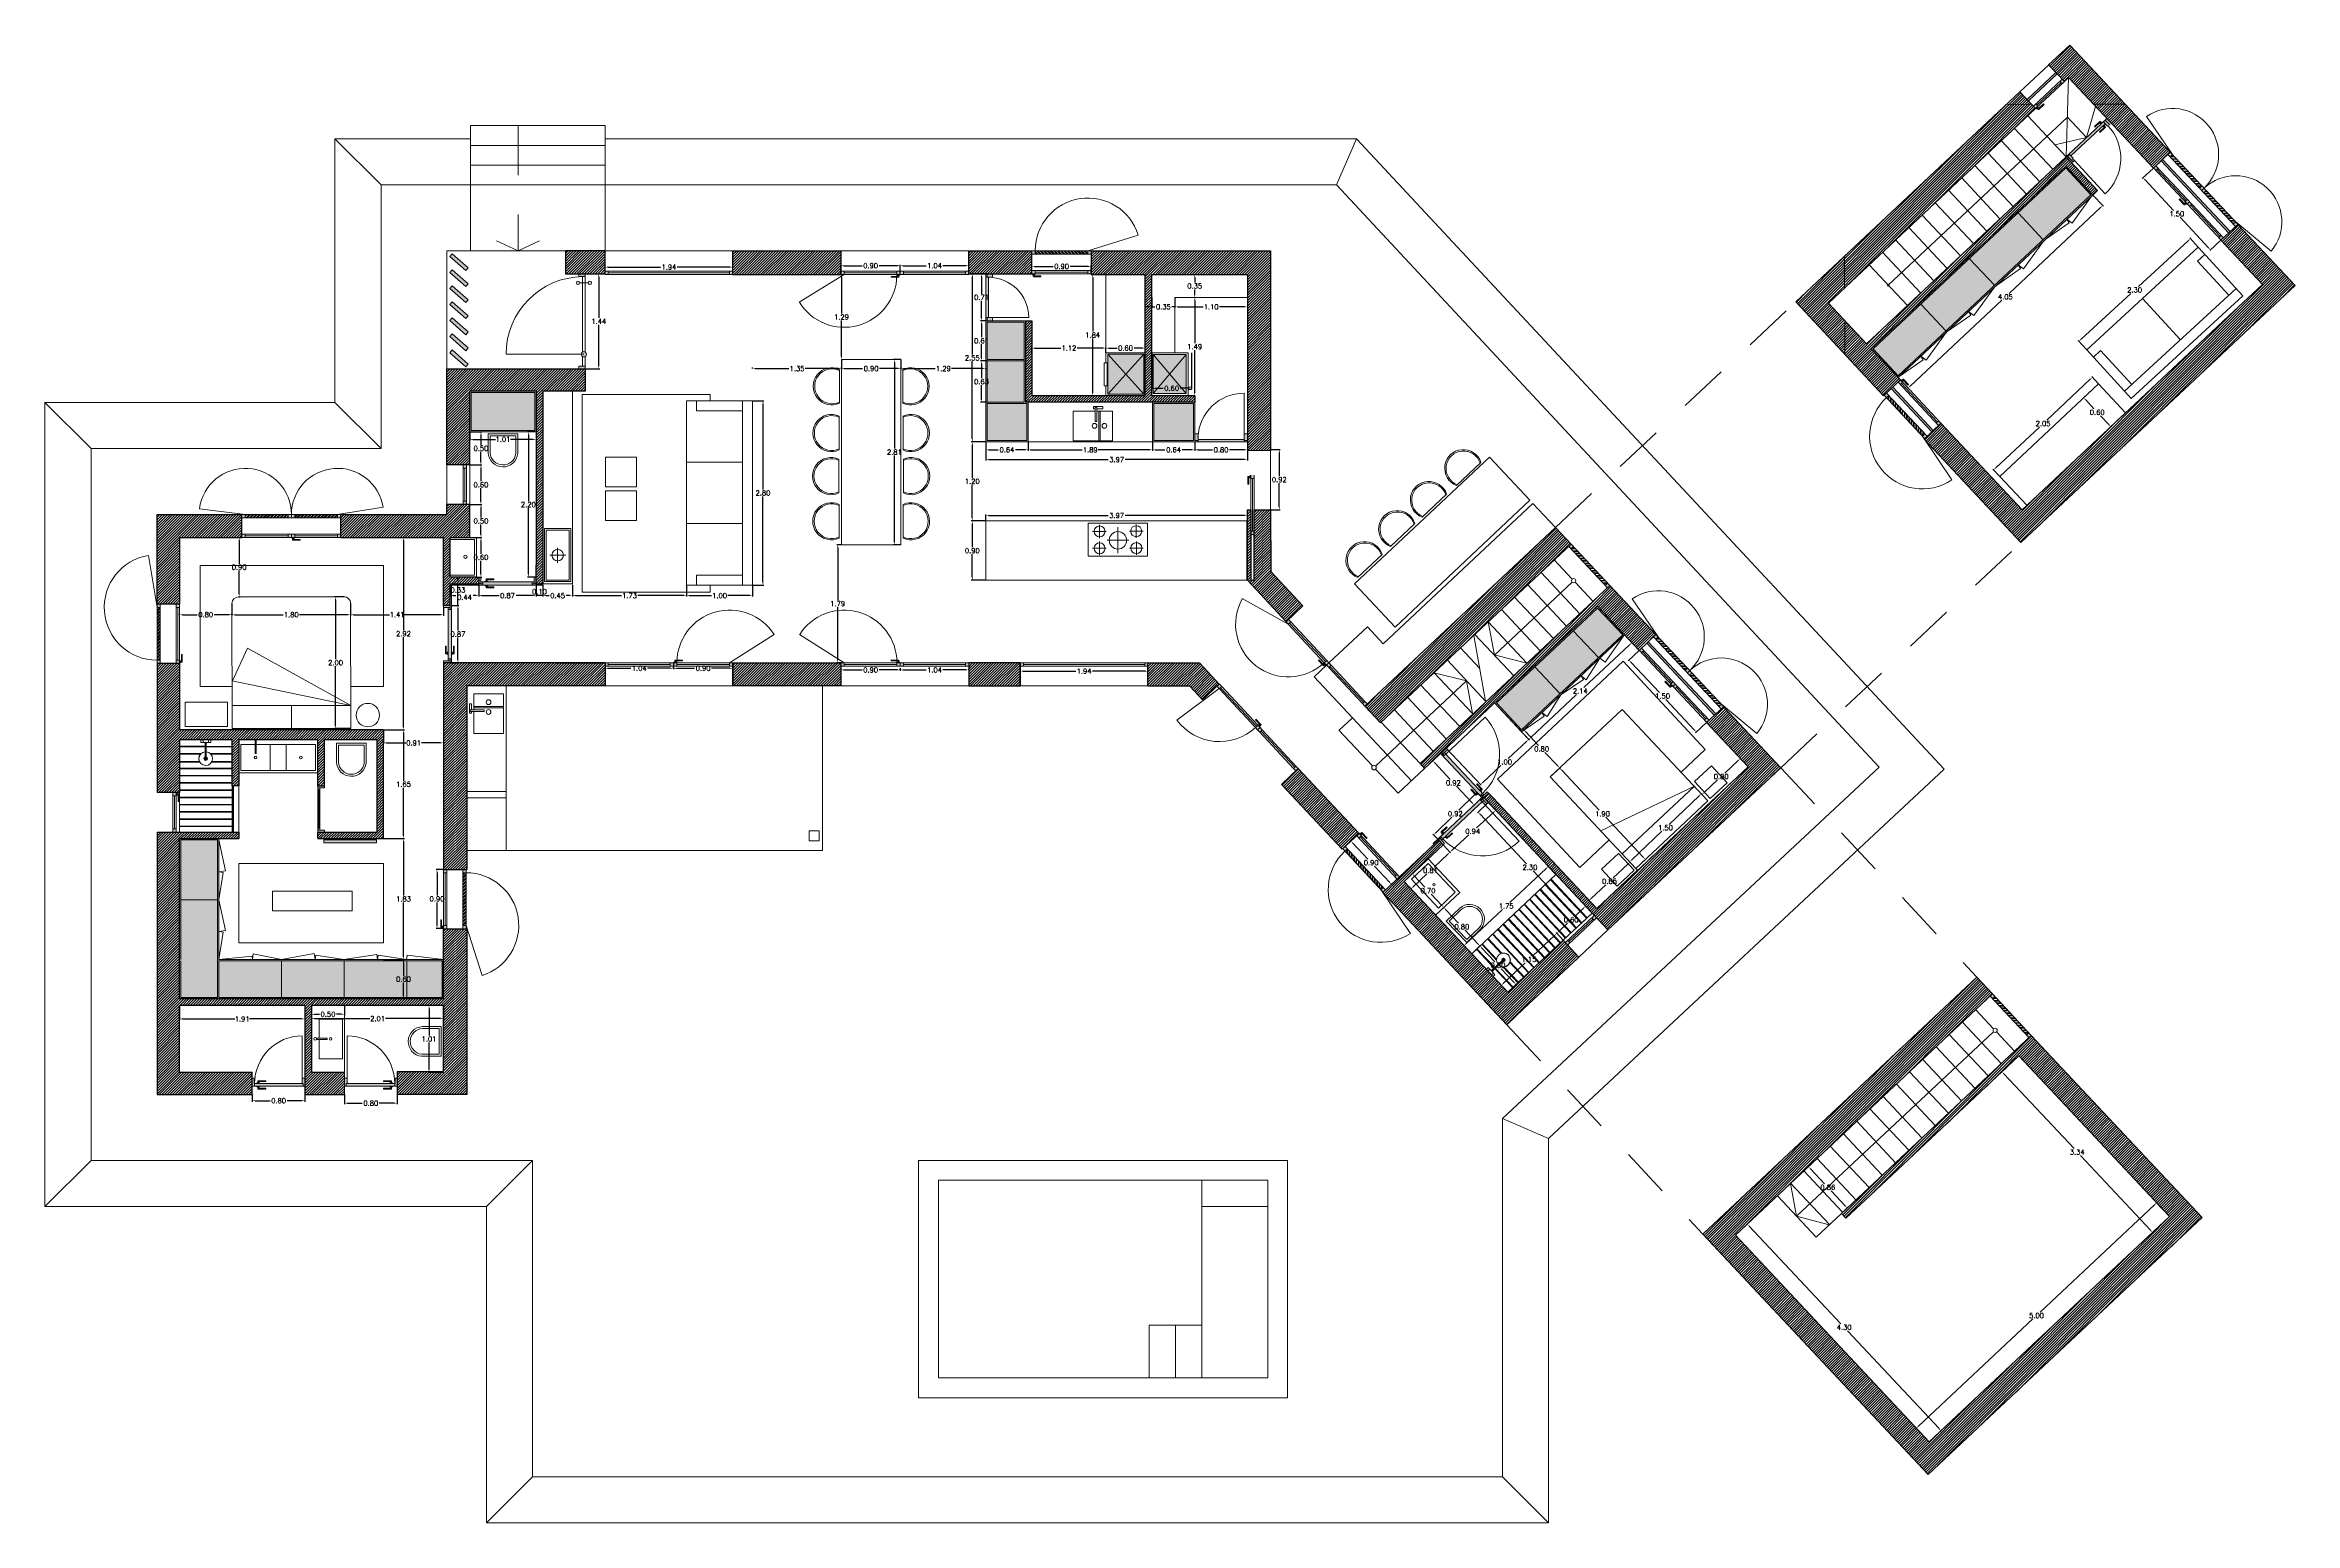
# Model space of a CAD drawing. Header units: millimetres. Extents: x 51 to 284, y 32 to 237.
# Drawn here: x 167.5 to 201.65, y 214.54 to 236.97 of the extents above; entities that cross this region are included whole.
import ezdxf

# ---------------------------------------------------------------- set-up
doc = ezdxf.new("R2010")
doc.units = ezdxf.units.MM
for name, pattern in [('CENTER2', [1.125, 0.75, -0.125, 0.125, -0.125]), ('Continua', [0]), ('JIS_02_0.7', [1.35, 0.75, -0.6])]:
    doc.linetypes.add(name, pattern=pattern)
for name, color, linetype, lineweight in [('A_Hatch03', 253, 'Continuous', 13), ('A_Nsc01', 4, 'Continuous', 9), ('A_Nsc02', 5, 'Continuous', 9), ('A_Proj03', 251, 'JIS_02_0.7', 13), ('A_Sec01', 1, 'Continuous', 20), ('A_Sec02', 2, 'Continuous', 20), ('A_Sec03', 3, 'Continuous', 20), ('detalle', 6, 'Continuous', 5), ('FUSTERIA', 2, 'Continuous', 15), ('MUR', 5, 'Continuous', 25), ('PROYECTADO', 1, 'Continuous', 18), ('somb. Muro', 251, 'Continuous', 15), ('sombreado', 253, 'Continuous', 13)]:
    doc.layers.add(name, color=color, linetype=linetype, lineweight=lineweight)
doc.layers.add('L01', color=1, linetype='Continuous')
doc.layers.add('SS_VEGETACION', color=7, linetype='Continuous', true_color=0x8ba14f)
doc.styles.add('ROMANS', font='romans.shx')
doc.dimstyles.new('martacota1', dxfattribs={"dimscale": 0.3, "dimtxt": 0.15, "dimasz": 0.15, "dimexe": 0.05, "dimexo": 0, "dimgap": 0.05, "dimtad": 0, "dimtih": 1, "dimtoh": 1, "dimzin": 0, "dimdsep": 46, "dimtxsty": 'ROMANS', "dimcen": 0.05, "dimclrt": 7, "dimadec": 0, "dimazin": 0, "dimtfac": 0.1, "dimtix": 1, "dimtmove": 1, "dimatfit": 3, "dimfxl": 1, "dimtolj": 1, "dimtzin": 1, "dimarcsym": 0})
pattern_1 = [(45, (34.16921, 201.109965), (-0.01998107, 0.01998107), [])]
pattern_2 = [(45, (34.16921, 201.109965), (-0.02559373, 0.02559373), []), (45, (34.186274, 201.109965), (-0.02559373, 0.02559373), [])]
pattern_3 = [(45.074375, (17.203464, 216.145244), (-0.02000699, 0.019955116), [])]

# ---------------------------------------------------------------- blocks, each defined once
blk = doc.blocks.new('GRIFO DUCHA')
for p, q in [((-0.075, 0.001), (-0.075, 0.039)), ((-0.074, 0.04), (-0.0417, 0.04)), ((-0.074, 0), (-0.0417, 0)), ((-0.0415, 0.0398), (-0.0415, 0.0002)), ((-0.0415, 0.039), (-0.04, 0.039)), ((-0.0415, 0.001), (-0.04, 0.001)), ((-0.04, 0), (-0.04, 0.04)), ((-0.04, 0.04), (-0.012, 0.04)), ((-0.04, 0), (0.04, 0)), ((-0.012, 0.04), (0.04, 0.04)), ((0.04, 0.04), (0.04, 0)), ((0.0415, 0.039), (0.04, 0.039)), ((0.0415, 0.001), (0.04, 0.001)), ((0.0415, 0.0002), (0.0415, 0.0398)), ((0.074, 0.04), (0.0417, 0.04)), ((0.074, 0), (0.0417, 0)), ((0.075, 0.039), (0.075, 0.001))]:
    blk.add_line(p, q)
for centre, radius, start, end in [((-0.074, 0.039), 0.001, 90, 180), ((-0.074, 0.001), 0.001, 180, 270), ((-0.0417, 0.0398), 0.0002, 0, 90), ((-0.0417, 0.0002), 0.0002, 270, 0), ((0.0417, 0.0398), 0.0002, 90, 180), ((0.0417, 0.0002), 0.0002, 180, 270), ((0.074, 0.039), 0.001, 0, 90), ((0.074, 0.001), 0.001, 270, 0)]:
    blk.add_arc(centre, radius, start, end)
blk = doc.blocks.new('SE2')
at = {"linetype": 'Continuous'}
for p, q in [((171, 778), (171, 764)), ((242, 778), (172, 778)), ((172, 763), (241, 763)), ((191, 763), (191, 691)), ((195, 691), (191, 691)), ((191, 691), (191, 684)), ((195, 707), (195, 666)), ((195, 666), (195, 347)), ((218, 666), (218, 707)), ((222, 691), (218, 691)), ((218, 347), (218, 666)), ((222, 691), (222, 763)), ((223, 725), (222, 725)), ((222, 684), (222, 691)), ((242, 764), (242, 778)), ((191, 315), (191, 310)), ((191, 303), (191, 310)), ((191, 303), (191, 299)), ((195, 347), (195, 307)), ((202, 295), (201, 295)), ((202, 295), (211, 295)), ((213, 295), (211, 295)), ((218, 307), (218, 347)), ((223, 310), (223, 315)), ((223, 303), (223, 310)), ((223, 299), (223, 303))]:
    blk.add_line(p, q, dxfattribs=at)
at = {"linetype": 'CENTER2'}
blk.add_line((227, 778), (187, 778), dxfattribs=at)
at = {"linetype": 'Continuous'}
for centre, radius, start, end in [((172, 778), 0.2, 90, 180), ((172, 764), 1, 180, 270), ((191, 691), 0.2, 90, 180), ((191, 684), 0.2, 180, 262.91178), ((207, 807), 125, 262.91178, 264.72132), ((207, 707), 11.5, 0, 180), ((207, 807), 125, 275.27868, 277.08822), ((222, 691), 0.2, 0, 90), ((222, 684), 0.2, 277.08822, 0), ((241, 764), 1, 270, 0), ((242, 778), 0.2, 0, 90), ((207, 307), 200, 93.28892, 0), ((207, 307), 198, 93.33152, 0), ((207, 307), 198, 93.33152, 0), ((207, 307), 49.6, 103.398, 0), ((207, 307), 27.7, 114.51322, 0), ((207, 307), 18, 156.44354, 203.55646), ((207, 307), 18, 129.70902, 156.44354), ((197, 312), 6.74, 149.01425, 158.64707), ((197, 302), 7.29, 201.71786, 210.61952), ((207, 307), 18, 203.55646, 336.44354), ((207, 307), 16.4, 134.65629, 167.92686), ((207, 307), 16.4, 192.07314, 347.92686), ((207, 307), 14.7, 141.47284, 0), ((207, 307), 13.5, 148.41366, 0), ((207, 307), 13.3, 149.84409, 244.45616), ((207, 307), 11.5, 180, 0), ((207, 307), 13.3, 295.54384, 30.15591), ((207, 307), 200, 0, 86.71108), ((207, 307), 198, 0, 86.66848), ((207, 307), 198, 0, 86.66848), ((207, 307), 49.6, 0, 76.602), ((207, 307), 27.7, 0, 65.48678), ((207, 307), 18, 23.55646, 50.29098), ((207, 307), 16.4, 12.07314, 45.34371), ((207, 307), 14.7, 0, 38.52716), ((207, 307), 13.5, 0, 31.58634), ((217, 311), 7.29, 21.71786, 30.61952), ((207, 307), 18, 336.44354, 23.55646), ((217, 302), 6.74, 329.01494, 338.64778)]:
    blk.add_arc(centre, radius, start, end, dxfattribs=at)
blk = doc.blocks.new('DUCHA')
blk.add_lwpolyline([(0.007, 0.266), (0.007, 0.287, 1), (-0.005, 0.287), (-0.005, 0.266), (-0.005, 0.099), (-0.005, 0.077, 1), (0.007, 0.077), (0.007, 0.099)], format="xyb", close=True)
at = {"xscale": -0.0005238808391526, "yscale": 0.0005238808391526, "zscale": 0.0005238808391526, "rotation": 180}
blk.add_blockref('SE2', (-0.108, 0.448), dxfattribs=at)
at = {"extrusion": (0, 0, -1), "zscale": -0.9999999999999994}
blk.add_blockref('GRIFO DUCHA', (0, 0), dxfattribs=at)
blk = doc.blocks.new('*D103')
at = {"layer": 'Defpoints', "color": 0, "transparency": 16777216}
for p in [(178.239, 231.569), (178.397, 231.569), (178.239, 228.774)]:
    blk.add_point(p, dxfattribs=at)
at = {"layer": 'SS_VEGETACION', "color": 0, "lineweight": -2, "transparency": 16777216}
for p, q in [((178.239, 231.569), (178.412, 231.569)), ((178.397, 231.524), (178.397, 230.224)), ((178.397, 228.819), (178.397, 230.119)), ((178.239, 228.774), (178.412, 228.774))]:
    blk.add_line(p, q, dxfattribs=at)
at = {"layer": 'SS_VEGETACION', "color": 0, "transparency": 16777216}
for points in [[(178.39, 231.524), (178.405, 231.524), (178.397, 231.569)], [(178.39, 228.819), (178.405, 228.819), (178.397, 228.774)]]:
    blk.add_solid(points, dxfattribs=at)
at = {"layer": 'SS_VEGETACION', "color": 7, "transparency": 16777216, "insert": (178.397, 230.171), "char_height": 0.075, "attachment_point": 5, "style": 'ROMANS'}
blk.add_mtext('\\A1;2.80', dxfattribs=at)
blk = doc.blocks.new('*D104')
at = {"layer": 'Defpoints', "color": 0, "transparency": 16777216}
for p in [(177.239, 228.774), (177.239, 228.613), (178.239, 228.774)]:
    blk.add_point(p, dxfattribs=at)
at = {"layer": 'SS_VEGETACION', "color": 0, "lineweight": -2, "transparency": 16777216}
for p, q in [((177.239, 228.774), (177.239, 228.598)), ((177.284, 228.613), (177.615, 228.613)), ((178.194, 228.613), (177.863, 228.613)), ((178.239, 228.774), (178.239, 228.598))]:
    blk.add_line(p, q, dxfattribs=at)
at = {"layer": 'SS_VEGETACION', "color": 0, "transparency": 16777216}
for points in [[(177.284, 228.621), (177.284, 228.606), (177.239, 228.613)], [(178.194, 228.621), (178.194, 228.606), (178.239, 228.613)]]:
    blk.add_solid(points, dxfattribs=at)
at = {"layer": 'SS_VEGETACION', "color": 7, "transparency": 16777216, "insert": (177.739, 228.613), "char_height": 0.075, "attachment_point": 5, "style": 'ROMANS'}
blk.add_mtext('\\A1;1.00', dxfattribs=at)
blk = doc.blocks.new('*D105')
at = {"layer": 'Defpoints', "color": 0, "transparency": 16777216}
for p in [(175.505, 228.774), (175.505, 228.613), (177.239, 228.774)]:
    blk.add_point(p, dxfattribs=at)
at = {"layer": 'SS_VEGETACION', "color": 0, "lineweight": -2, "transparency": 16777216}
for p, q in [((175.505, 228.774), (175.505, 228.598)), ((175.55, 228.613), (176.248, 228.613)), ((177.194, 228.613), (176.496, 228.613)), ((177.239, 228.774), (177.239, 228.598))]:
    blk.add_line(p, q, dxfattribs=at)
at = {"layer": 'SS_VEGETACION', "color": 0, "transparency": 16777216}
for points in [[(175.55, 228.621), (175.55, 228.606), (175.505, 228.613)], [(177.194, 228.621), (177.194, 228.606), (177.239, 228.613)]]:
    blk.add_solid(points, dxfattribs=at)
at = {"layer": 'SS_VEGETACION', "color": 7, "transparency": 16777216, "insert": (176.372, 228.613), "char_height": 0.075, "attachment_point": 5, "style": 'ROMANS'}
blk.add_mtext('\\A1;1.73', dxfattribs=at)
blk = doc.blocks.new('*D106')
at = {"layer": 'Defpoints', "color": 0, "transparency": 16777216}
for p in [(175.055, 228.774), (175.055, 228.613), (175.505, 228.774)]:
    blk.add_point(p, dxfattribs=at)
at = {"layer": 'SS_VEGETACION', "color": 0, "lineweight": -2, "transparency": 16777216}
for p, q in [((175.055, 228.774), (175.055, 228.598)), ((175.1, 228.613), (175.151, 228.613)), ((175.46, 228.613), (175.409, 228.613)), ((175.505, 228.774), (175.505, 228.598))]:
    blk.add_line(p, q, dxfattribs=at)
at = {"layer": 'SS_VEGETACION', "color": 0, "transparency": 16777216}
for points in [[(175.1, 228.621), (175.1, 228.606), (175.055, 228.613)], [(175.46, 228.621), (175.46, 228.606), (175.505, 228.613)]]:
    blk.add_solid(points, dxfattribs=at)
at = {"layer": 'SS_VEGETACION', "color": 7, "transparency": 16777216, "insert": (175.28, 228.613), "char_height": 0.075, "attachment_point": 5, "style": 'ROMANS'}
blk.add_mtext('\\A1;0.45', dxfattribs=at)
blk = doc.blocks.new('*D107')
at = {"layer": 'Defpoints', "color": 0, "transparency": 16777216}
for p in [(179.589, 232.194), (180.489, 232.194), (180.489, 232.058)]:
    blk.add_point(p, dxfattribs=at)
at = {"layer": 'SS_VEGETACION', "color": 0, "lineweight": -2, "transparency": 16777216}
for p, q in [((179.589, 232.194), (179.589, 232.043)), ((179.634, 232.058), (179.91, 232.058)), ((180.444, 232.058), (180.168, 232.058)), ((180.489, 232.194), (180.489, 232.043))]:
    blk.add_line(p, q, dxfattribs=at)
at = {"layer": 'SS_VEGETACION', "color": 0, "transparency": 16777216}
for points in [[(179.634, 232.065), (179.634, 232.05), (179.589, 232.058)], [(180.444, 232.065), (180.444, 232.05), (180.489, 232.058)]]:
    blk.add_solid(points, dxfattribs=at)
at = {"layer": 'SS_VEGETACION', "color": 7, "transparency": 16777216, "insert": (180.039, 232.058), "char_height": 0.075, "attachment_point": 5, "style": 'ROMANS'}
blk.add_mtext('\\A1;0.90', dxfattribs=at)
blk = doc.blocks.new('*D108')
at = {"layer": 'Defpoints', "color": 0, "transparency": 16777216}
for p in [(180.392, 232.194), (180.489, 232.194), (180.489, 229.386)]:
    blk.add_point(p, dxfattribs=at)
at = {"layer": 'SS_VEGETACION', "color": 0, "lineweight": -2, "transparency": 16777216}
for p, q in [((180.489, 232.194), (180.377, 232.194)), ((180.392, 232.149), (180.392, 230.843)), ((180.392, 229.431), (180.392, 230.738)), ((180.489, 229.386), (180.377, 229.386))]:
    blk.add_line(p, q, dxfattribs=at)
at = {"layer": 'SS_VEGETACION', "color": 0, "transparency": 16777216}
for points in [[(180.385, 232.149), (180.4, 232.149), (180.392, 232.194)], [(180.385, 229.431), (180.4, 229.431), (180.392, 229.386)]]:
    blk.add_solid(points, dxfattribs=at)
at = {"layer": 'SS_VEGETACION', "color": 7, "transparency": 16777216, "insert": (180.392, 230.79), "char_height": 0.075, "attachment_point": 5, "style": 'ROMANS'}
blk.add_mtext('\\A1;2.81', dxfattribs=at)
blk = doc.blocks.new('*D109')
at = {"layer": 'Defpoints', "color": 0, "transparency": 16777216}
for p in [(174.836, 231.097), (174.94, 231.097), (174.94, 228.894)]:
    blk.add_point(p, dxfattribs=at)
at = {"layer": 'SS_VEGETACION', "color": 0, "lineweight": -2, "transparency": 16777216}
for p, q in [((174.94, 231.097), (174.821, 231.097)), ((174.836, 231.052), (174.836, 230.048)), ((174.836, 228.939), (174.836, 229.943)), ((174.94, 228.894), (174.821, 228.894))]:
    blk.add_line(p, q, dxfattribs=at)
at = {"layer": 'SS_VEGETACION', "color": 0, "transparency": 16777216}
for points in [[(174.829, 231.052), (174.844, 231.052), (174.836, 231.097)], [(174.829, 228.939), (174.844, 228.939), (174.836, 228.894)]]:
    blk.add_solid(points, dxfattribs=at)
at = {"layer": 'SS_VEGETACION', "color": 7, "transparency": 16777216, "insert": (174.836, 229.995), "char_height": 0.075, "attachment_point": 5, "style": 'ROMANS'}
blk.add_mtext('\\A1;2.20', dxfattribs=at)
blk = doc.blocks.new('*D110')
at = {"layer": 'Defpoints', "color": 0, "transparency": 16777216}
for p in [(173.948, 231.097), (174.955, 231.097), (174.955, 230.984)]:
    blk.add_point(p, dxfattribs=at)
at = {"layer": 'SS_VEGETACION', "color": 0, "lineweight": -2, "transparency": 16777216}
for p, q in [((173.948, 231.097), (173.948, 230.969)), ((173.993, 230.984), (174.338, 230.984)), ((174.91, 230.984), (174.564, 230.984)), ((174.955, 231.097), (174.955, 230.969))]:
    blk.add_line(p, q, dxfattribs=at)
at = {"layer": 'SS_VEGETACION', "color": 0, "transparency": 16777216}
for points in [[(173.993, 230.992), (173.993, 230.977), (173.948, 230.984)], [(174.91, 230.992), (174.91, 230.977), (174.955, 230.984)]]:
    blk.add_solid(points, dxfattribs=at)
at = {"layer": 'SS_VEGETACION', "color": 7, "transparency": 16777216, "insert": (174.451, 230.984), "char_height": 0.075, "attachment_point": 5, "style": 'ROMANS'}
blk.add_mtext('\\A1;1.01', dxfattribs=at)
blk = doc.blocks.new('*D111')
at = {"layer": 'Defpoints', "color": 0, "transparency": 16777216}
for p in [(174.049, 229.494), (174.117, 229.494), (174.049, 228.894)]:
    blk.add_point(p, dxfattribs=at)
at = {"layer": 'SS_VEGETACION', "color": 0, "lineweight": -2, "transparency": 16777216}
for p, q in [((174.049, 229.494), (174.132, 229.494)), ((174.117, 229.449), (174.117, 229.247)), ((174.049, 228.894), (174.132, 228.894)), ((174.117, 228.939), (174.117, 229.142))]:
    blk.add_line(p, q, dxfattribs=at)
at = {"layer": 'SS_VEGETACION', "color": 0, "transparency": 16777216}
for points in [[(174.109, 229.449), (174.124, 229.449), (174.117, 229.494)], [(174.109, 228.939), (174.124, 228.939), (174.117, 228.894)]]:
    blk.add_solid(points, dxfattribs=at)
at = {"layer": 'SS_VEGETACION', "color": 7, "transparency": 16777216, "insert": (174.117, 229.194), "char_height": 0.075, "attachment_point": 5, "style": 'ROMANS'}
blk.add_mtext('\\A1;0.60', dxfattribs=at)
blk = doc.blocks.new('*D112')
at = {"layer": 'Defpoints', "color": 0, "transparency": 16777216}
for p in [(173.948, 229.995), (174.117, 229.995), (173.948, 229.494)]:
    blk.add_point(p, dxfattribs=at)
at = {"layer": 'SS_VEGETACION', "color": 0, "lineweight": -2, "transparency": 16777216}
for p, q in [((173.948, 229.995), (174.132, 229.995)), ((174.117, 229.95), (174.117, 229.797)), ((173.948, 229.494), (174.132, 229.494)), ((174.117, 229.539), (174.117, 229.692))]:
    blk.add_line(p, q, dxfattribs=at)
at = {"layer": 'SS_VEGETACION', "color": 0, "transparency": 16777216}
for points in [[(174.109, 229.95), (174.124, 229.95), (174.117, 229.995)], [(174.109, 229.539), (174.124, 229.539), (174.117, 229.494)]]:
    blk.add_solid(points, dxfattribs=at)
at = {"layer": 'SS_VEGETACION', "color": 7, "transparency": 16777216, "insert": (174.117, 229.745), "char_height": 0.075, "attachment_point": 5, "style": 'ROMANS'}
blk.add_mtext('\\A1;0.50', dxfattribs=at)
blk = doc.blocks.new('*D113')
at = {"layer": 'Defpoints', "color": 0, "transparency": 16777216}
for p in [(173.948, 230.595), (174.117, 230.595), (173.948, 229.995)]:
    blk.add_point(p, dxfattribs=at)
at = {"layer": 'SS_VEGETACION', "color": 0, "lineweight": -2, "transparency": 16777216}
for p, q in [((173.948, 230.595), (174.132, 230.595)), ((174.117, 230.55), (174.117, 230.348)), ((174.117, 230.04), (174.117, 230.243)), ((173.948, 229.995), (174.132, 229.995))]:
    blk.add_line(p, q, dxfattribs=at)
at = {"layer": 'SS_VEGETACION', "color": 0, "transparency": 16777216}
for points in [[(174.109, 230.55), (174.124, 230.55), (174.117, 230.595)], [(174.109, 230.04), (174.124, 230.04), (174.117, 229.995)]]:
    blk.add_solid(points, dxfattribs=at)
at = {"layer": 'SS_VEGETACION', "color": 7, "transparency": 16777216, "insert": (174.117, 230.295), "char_height": 0.075, "attachment_point": 5, "style": 'ROMANS'}
blk.add_mtext('\\A1;0.60', dxfattribs=at)
blk = doc.blocks.new('*D114')
at = {"layer": 'Defpoints', "color": 0, "transparency": 16777216}
for p in [(173.948, 231.097), (174.117, 231.097), (173.948, 230.595)]:
    blk.add_point(p, dxfattribs=at)
at = {"layer": 'SS_VEGETACION', "color": 0, "lineweight": -2, "transparency": 16777216}
for p, q in [((173.948, 231.097), (174.132, 231.097)), ((174.117, 231.052), (174.117, 230.898)), ((173.948, 230.595), (174.132, 230.595)), ((174.117, 230.64), (174.117, 230.793))]:
    blk.add_line(p, q, dxfattribs=at)
at = {"layer": 'SS_VEGETACION', "color": 0, "transparency": 16777216}
for points in [[(174.109, 231.052), (174.124, 231.052), (174.117, 231.097)], [(174.109, 230.64), (174.124, 230.64), (174.117, 230.595)]]:
    blk.add_solid(points, dxfattribs=at)
at = {"layer": 'SS_VEGETACION', "color": 7, "transparency": 16777216, "insert": (174.117, 230.846), "char_height": 0.075, "attachment_point": 5, "style": 'ROMANS'}
blk.add_mtext('\\A1;0.50', dxfattribs=at)
blk = doc.blocks.new('*D115')
at = {"layer": 'Defpoints', "color": 0, "transparency": 16777216}
for p in [(174.955, 228.774), (174.955, 228.613), (175.055, 228.774)]:
    blk.add_point(p, dxfattribs=at)
at = {"layer": 'SS_VEGETACION', "color": 0, "lineweight": -2, "transparency": 16777216}
for p, q in [((174.91, 228.613), (174.865, 228.613)), ((174.955, 228.774), (174.955, 228.598)), ((175.055, 228.613), (174.955, 228.613)), ((175.055, 228.774), (175.055, 228.598)), ((175.1, 228.613), (175.145, 228.613))]:
    blk.add_line(p, q, dxfattribs=at)
at = {"layer": 'SS_VEGETACION', "color": 0, "transparency": 16777216}
for points in [[(174.91, 228.621), (174.91, 228.606), (174.955, 228.613)], [(175.1, 228.621), (175.1, 228.606), (175.055, 228.613)]]:
    blk.add_solid(points, dxfattribs=at)
at = {"layer": 'SS_VEGETACION', "color": 7, "transparency": 16777216, "insert": (175.005, 228.672), "char_height": 0.075, "attachment_point": 5, "style": 'ROMANS'}
blk.add_mtext('\\A1;0.10', dxfattribs=at)
blk = doc.blocks.new('*D116')
at = {"layer": 'Defpoints', "color": 0, "transparency": 16777216}
for p in [(174.085, 228.774), (174.085, 228.613), (174.955, 228.774)]:
    blk.add_point(p, dxfattribs=at)
at = {"layer": 'SS_VEGETACION', "color": 0, "lineweight": -2, "transparency": 16777216}
for p, q in [((174.085, 228.774), (174.085, 228.598)), ((174.13, 228.613), (174.391, 228.613)), ((174.91, 228.613), (174.649, 228.613)), ((174.955, 228.774), (174.955, 228.598))]:
    blk.add_line(p, q, dxfattribs=at)
at = {"layer": 'SS_VEGETACION', "color": 0, "transparency": 16777216}
for points in [[(174.13, 228.621), (174.13, 228.606), (174.085, 228.613)], [(174.91, 228.621), (174.91, 228.606), (174.955, 228.613)]]:
    blk.add_solid(points, dxfattribs=at)
at = {"layer": 'SS_VEGETACION', "color": 7, "transparency": 16777216, "insert": (174.52, 228.613), "char_height": 0.075, "attachment_point": 5, "style": 'ROMANS'}
blk.add_mtext('\\A1;0.87', dxfattribs=at)
blk = doc.blocks.new('*D117')
at = {"layer": 'Defpoints', "color": 0, "transparency": 16777216}
for p in [(173.65, 228.774), (173.65, 228.613), (174.085, 228.774)]:
    blk.add_point(p, dxfattribs=at)
at = {"layer": 'SS_VEGETACION', "color": 0, "lineweight": -2, "transparency": 16777216}
for p, q in [((173.65, 228.774), (173.65, 228.598)), ((173.695, 228.613), (173.736, 228.613)), ((174.04, 228.613), (173.999, 228.613)), ((174.085, 228.774), (174.085, 228.598))]:
    blk.add_line(p, q, dxfattribs=at)
at = {"layer": 'SS_VEGETACION', "color": 0, "transparency": 16777216}
for points in [[(173.695, 228.621), (173.695, 228.606), (173.65, 228.613)], [(174.04, 228.621), (174.04, 228.606), (174.085, 228.613)]]:
    blk.add_solid(points, dxfattribs=at)
at = {"layer": 'SS_VEGETACION', "color": 7, "transparency": 16777216, "insert": (173.867, 228.589), "char_height": 0.075, "attachment_point": 5, "style": 'ROMANS'}
blk.add_mtext('\\A1;0.44', dxfattribs=at)
blk = doc.blocks.new('*D118')
at = {"layer": 'Defpoints', "color": 0, "transparency": 16777216}
for p in [(173.67, 228.464), (173.768, 228.464), (173.67, 227.594)]:
    blk.add_point(p, dxfattribs=at)
at = {"layer": 'SS_VEGETACION', "color": 0, "lineweight": -2, "transparency": 16777216}
for p, q in [((173.67, 228.464), (173.783, 228.464)), ((173.768, 228.419), (173.768, 228.082)), ((173.768, 227.639), (173.768, 227.977)), ((173.67, 227.594), (173.783, 227.594))]:
    blk.add_line(p, q, dxfattribs=at)
at = {"layer": 'SS_VEGETACION', "color": 0, "transparency": 16777216}
for points in [[(173.76, 228.419), (173.775, 228.419), (173.768, 228.464)], [(173.76, 227.639), (173.775, 227.639), (173.768, 227.594)]]:
    blk.add_solid(points, dxfattribs=at)
at = {"layer": 'SS_VEGETACION', "color": 7, "transparency": 16777216, "insert": (173.768, 228.029), "char_height": 0.075, "attachment_point": 5, "style": 'ROMANS'}
blk.add_mtext('\\A1;0.87', dxfattribs=at)
blk = doc.blocks.new('*D119')
at = {"layer": 'Defpoints', "color": 0, "transparency": 16777216}
for p in [(173.67, 228.794), (173.67, 228.464), (173.768, 228.794)]:
    blk.add_point(p, dxfattribs=at)
at = {"layer": 'SS_VEGETACION', "color": 0, "lineweight": -2, "transparency": 16777216}
for p, q in [((173.768, 228.839), (173.768, 228.884)), ((173.67, 228.794), (173.783, 228.794)), ((173.67, 228.464), (173.783, 228.464)), ((173.768, 228.464), (173.768, 228.794)), ((173.768, 228.464), (173.768, 228.794)), ((173.768, 228.419), (173.768, 228.374))]:
    blk.add_line(p, q, dxfattribs=at)
at = {"layer": 'SS_VEGETACION', "color": 0, "transparency": 16777216}
for points in [[(173.76, 228.839), (173.775, 228.839), (173.768, 228.794)], [(173.76, 228.419), (173.775, 228.419), (173.768, 228.464)]]:
    blk.add_solid(points, dxfattribs=at)
at = {"layer": 'SS_VEGETACION', "color": 7, "transparency": 16777216, "insert": (173.768, 228.698), "char_height": 0.075, "attachment_point": 5, "style": 'ROMANS'}
blk.add_mtext('\\A1;0.33', dxfattribs=at)
blk = doc.blocks.new('*D120')
at = {"layer": 'Defpoints', "color": 0, "transparency": 16777216}
for p in [(170.338, 228.495), (172.138, 228.496), (172.138, 228.323)]:
    blk.add_point(p, dxfattribs=at)
at = {"layer": 'SS_VEGETACION', "color": 0, "lineweight": -2, "transparency": 16777216}
for p, q in [((170.338, 228.495), (170.338, 228.308)), ((172.138, 228.496), (172.138, 228.308)), ((170.383, 228.323), (171.114, 228.323)), ((172.093, 228.323), (171.362, 228.323))]:
    blk.add_line(p, q, dxfattribs=at)
at = {"layer": 'SS_VEGETACION', "color": 0, "transparency": 16777216}
for points in [[(170.383, 228.33), (170.383, 228.315), (170.338, 228.323)], [(172.093, 228.33), (172.093, 228.315), (172.138, 228.323)]]:
    blk.add_solid(points, dxfattribs=at)
at = {"layer": 'SS_VEGETACION', "color": 7, "transparency": 16777216, "insert": (171.238, 228.323), "char_height": 0.075, "attachment_point": 5, "style": 'ROMANS'}
blk.add_mtext('\\A1;1.80', dxfattribs=at)
blk = doc.blocks.new('*D121')
at = {"layer": 'Defpoints', "color": 0, "transparency": 16777216}
for p in [(171.91, 228.596), (172.038, 228.596), (172.14, 226.596)]:
    blk.add_point(p, dxfattribs=at)
at = {"layer": 'SS_VEGETACION', "color": 0, "lineweight": -2, "transparency": 16777216}
for p, q in [((172.038, 228.596), (171.895, 228.596)), ((171.91, 228.551), (171.91, 227.649)), ((171.91, 226.641), (171.91, 227.544)), ((172.14, 226.596), (171.895, 226.596))]:
    blk.add_line(p, q, dxfattribs=at)
at = {"layer": 'SS_VEGETACION', "color": 0, "transparency": 16777216}
for points in [[(171.902, 228.551), (171.917, 228.551), (171.91, 228.596)], [(171.902, 226.641), (171.917, 226.641), (171.91, 226.596)]]:
    blk.add_solid(points, dxfattribs=at)
at = {"layer": 'SS_VEGETACION', "color": 7, "transparency": 16777216, "insert": (171.91, 227.596), "char_height": 0.075, "attachment_point": 5, "style": 'ROMANS'}
blk.add_mtext('\\A1;2.00', dxfattribs=at)
blk = doc.blocks.new('*D122')
at = {"layer": 'Defpoints', "color": 0, "transparency": 16777216}
for p in [(169.54, 228.324), (169.54, 228.323), (170.338, 228.323)]:
    blk.add_point(p, dxfattribs=at)
at = {"layer": 'SS_VEGETACION', "color": 0, "lineweight": -2, "transparency": 16777216}
for p, q in [((169.54, 228.323), (169.54, 228.339)), ((169.585, 228.324), (169.81, 228.324)), ((170.293, 228.324), (170.068, 228.324)), ((170.338, 228.323), (170.338, 228.339))]:
    blk.add_line(p, q, dxfattribs=at)
at = {"layer": 'SS_VEGETACION', "color": 0, "transparency": 16777216}
for points in [[(169.585, 228.331), (169.585, 228.316), (169.54, 228.324)], [(170.293, 228.331), (170.293, 228.316), (170.338, 228.324)]]:
    blk.add_solid(points, dxfattribs=at)
at = {"layer": 'SS_VEGETACION', "color": 7, "transparency": 16777216, "insert": (169.939, 228.324), "char_height": 0.075, "attachment_point": 5, "style": 'ROMANS'}
blk.add_mtext('\\A1;0.80', dxfattribs=at)
blk = doc.blocks.new('*D123')
at = {"layer": 'Defpoints', "color": 0, "transparency": 16777216}
for p in [(170.438, 229.494), (170.447, 229.494), (170.438, 228.595)]:
    blk.add_point(p, dxfattribs=at)
at = {"layer": 'SS_VEGETACION', "color": 0, "lineweight": -2, "transparency": 16777216}
for p, q in [((170.438, 229.494), (170.462, 229.494)), ((170.447, 229.449), (170.447, 229.097)), ((170.447, 228.64), (170.447, 228.992)), ((170.438, 228.595), (170.462, 228.595))]:
    blk.add_line(p, q, dxfattribs=at)
at = {"layer": 'SS_VEGETACION', "color": 0, "transparency": 16777216}
for points in [[(170.44, 229.449), (170.455, 229.449), (170.447, 229.494)], [(170.44, 228.64), (170.455, 228.64), (170.447, 228.595)]]:
    blk.add_solid(points, dxfattribs=at)
at = {"layer": 'SS_VEGETACION', "color": 7, "transparency": 16777216, "insert": (170.447, 229.044), "char_height": 0.075, "attachment_point": 5, "style": 'ROMANS'}
blk.add_mtext('\\A1;0.90', dxfattribs=at)
blk = doc.blocks.new('*D124')
at = {"layer": 'Defpoints', "color": 0, "transparency": 16777216}
for p in [(172.138, 228.323), (173.55, 228.434), (173.55, 228.323)]:
    blk.add_point(p, dxfattribs=at)
at = {"layer": 'SS_VEGETACION', "color": 0, "lineweight": -2, "transparency": 16777216}
for p, q in [((172.138, 228.323), (172.138, 228.308)), ((172.183, 228.323), (172.731, 228.323)), ((173.505, 228.323), (172.957, 228.323)), ((173.55, 228.434), (173.55, 228.308))]:
    blk.add_line(p, q, dxfattribs=at)
at = {"layer": 'SS_VEGETACION', "color": 0, "transparency": 16777216}
for points in [[(172.183, 228.33), (172.183, 228.315), (172.138, 228.323)], [(173.505, 228.33), (173.505, 228.315), (173.55, 228.323)]]:
    blk.add_solid(points, dxfattribs=at)
at = {"layer": 'SS_VEGETACION', "color": 7, "transparency": 16777216, "insert": (172.844, 228.323), "char_height": 0.075, "attachment_point": 5, "style": 'ROMANS'}
blk.add_mtext('\\A1;1.41', dxfattribs=at)
blk = doc.blocks.new('*D125')
at = {"layer": 'Defpoints', "color": 0, "transparency": 16777216}
for p in [(175.7, 233.494), (175.905, 233.494), (175.7, 232.054)]:
    blk.add_point(p, dxfattribs=at)
at = {"layer": 'SS_VEGETACION', "color": 0, "lineweight": -2, "transparency": 16777216}
for p, q in [((175.7, 233.494), (175.92, 233.494)), ((175.905, 233.449), (175.905, 232.827)), ((175.905, 232.099), (175.905, 232.722)), ((175.7, 232.054), (175.92, 232.054))]:
    blk.add_line(p, q, dxfattribs=at)
at = {"layer": 'SS_VEGETACION', "color": 0, "transparency": 16777216}
for points in [[(175.897, 233.449), (175.912, 233.449), (175.905, 233.494)], [(175.897, 232.099), (175.912, 232.099), (175.905, 232.054)]]:
    blk.add_solid(points, dxfattribs=at)
at = {"layer": 'SS_VEGETACION', "color": 7, "transparency": 16777216, "insert": (175.905, 232.774), "char_height": 0.075, "attachment_point": 5, "style": 'ROMANS'}
blk.add_mtext('\\A1;1.44', dxfattribs=at)
blk = doc.blocks.new('*D126')
at = {"layer": 'Defpoints', "color": 0, "transparency": 16777216}
for p in [(177.94, 233.597), (176, 233.494), (177.94, 233.484)]:
    blk.add_point(p, dxfattribs=at)
at = {"layer": 'SS_VEGETACION', "color": 0, "lineweight": -2, "transparency": 16777216}
for p, q in [((176, 233.494), (176, 233.612)), ((176.045, 233.597), (176.844, 233.597)), ((177.895, 233.597), (177.096, 233.597)), ((177.94, 233.484), (177.94, 233.612))]:
    blk.add_line(p, q, dxfattribs=at)
at = {"layer": 'SS_VEGETACION', "color": 0, "transparency": 16777216}
for points in [[(176.045, 233.604), (176.045, 233.589), (176, 233.597)], [(177.895, 233.604), (177.895, 233.589), (177.94, 233.597)]]:
    blk.add_solid(points, dxfattribs=at)
at = {"layer": 'SS_VEGETACION', "color": 7, "transparency": 16777216, "insert": (176.97, 233.597), "char_height": 0.075, "attachment_point": 5, "style": 'ROMANS'}
blk.add_mtext('\\A1;1.94', dxfattribs=at)
blk = doc.blocks.new('*D127')
at = {"layer": 'Defpoints', "color": 0, "transparency": 16777216}
for p in [(180.482, 233.618), (179.58, 233.484), (180.482, 233.484)]:
    blk.add_point(p, dxfattribs=at)
at = {"layer": 'SS_VEGETACION', "color": 0, "lineweight": -2, "transparency": 16777216}
for p, q in [((179.58, 233.484), (179.58, 233.633)), ((179.625, 233.618), (179.902, 233.618)), ((180.437, 233.618), (180.16, 233.618)), ((180.482, 233.484), (180.482, 233.633))]:
    blk.add_line(p, q, dxfattribs=at)
at = {"layer": 'SS_VEGETACION', "color": 0, "transparency": 16777216}
for points in [[(179.625, 233.625), (179.625, 233.61), (179.58, 233.618)], [(180.437, 233.625), (180.437, 233.61), (180.482, 233.618)]]:
    blk.add_solid(points, dxfattribs=at)
at = {"layer": 'SS_VEGETACION', "color": 7, "transparency": 16777216, "insert": (180.031, 233.618), "char_height": 0.075, "attachment_point": 5, "style": 'ROMANS'}
blk.add_mtext('\\A1;0.90', dxfattribs=at)
blk = doc.blocks.new('*D128')
at = {"layer": 'Defpoints', "color": 0, "transparency": 16777216}
for p in [(180.482, 233.618), (181.52, 233.618), (181.52, 233.618)]:
    blk.add_point(p, dxfattribs=at)
at = {"layer": 'SS_VEGETACION', "color": 0, "lineweight": -2, "transparency": 16777216}
for p, q in [((180.482, 233.618), (180.482, 233.633)), ((180.527, 233.618), (180.875, 233.618)), ((181.475, 233.618), (181.127, 233.618)), ((181.52, 233.618), (181.52, 233.633))]:
    blk.add_line(p, q, dxfattribs=at)
at = {"layer": 'SS_VEGETACION', "color": 0, "transparency": 16777216}
for points in [[(180.527, 233.625), (180.527, 233.61), (180.482, 233.618)], [(181.475, 233.625), (181.475, 233.61), (181.52, 233.618)]]:
    blk.add_solid(points, dxfattribs=at)
at = {"layer": 'SS_VEGETACION', "color": 7, "transparency": 16777216, "insert": (181.001, 233.618), "char_height": 0.075, "attachment_point": 5, "style": 'ROMANS'}
blk.add_mtext('\\A1;1.04', dxfattribs=at)
blk = doc.blocks.new('*D129')
at = {"layer": 'Defpoints', "color": 0, "transparency": 16777216}
for p in [(181.78, 233.494), (181.574, 230.946), (181.78, 230.946)]:
    blk.add_point(p, dxfattribs=at)
at = {"layer": 'SS_VEGETACION', "color": 0, "lineweight": -2, "transparency": 16777216}
for p, q in [((181.78, 233.494), (181.559, 233.494)), ((181.574, 233.449), (181.574, 232.273)), ((181.574, 230.991), (181.574, 232.168)), ((181.78, 230.946), (181.559, 230.946))]:
    blk.add_line(p, q, dxfattribs=at)
at = {"layer": 'SS_VEGETACION', "color": 0, "transparency": 16777216}
for points in [[(181.567, 233.449), (181.582, 233.449), (181.574, 233.494)], [(181.567, 230.991), (181.582, 230.991), (181.574, 230.946)]]:
    blk.add_solid(points, dxfattribs=at)
at = {"layer": 'SS_VEGETACION', "color": 7, "transparency": 16777216, "insert": (181.574, 232.22), "char_height": 0.075, "attachment_point": 5, "style": 'ROMANS'}
blk.add_mtext('\\A1;2.55', dxfattribs=at)
blk = doc.blocks.new('*D130')
at = {"layer": 'Defpoints', "color": 0, "transparency": 16777216}
for p in [(181.78, 230.946), (185.75, 230.946), (185.75, 230.677)]:
    blk.add_point(p, dxfattribs=at)
at = {"layer": 'SS_VEGETACION', "color": 0, "lineweight": -2, "transparency": 16777216}
for p, q in [((181.78, 230.946), (181.78, 230.662)), ((185.75, 230.946), (185.75, 230.662)), ((181.825, 230.677), (183.636, 230.677)), ((185.705, 230.677), (183.894, 230.677))]:
    blk.add_line(p, q, dxfattribs=at)
at = {"layer": 'SS_VEGETACION', "color": 0, "transparency": 16777216}
for points in [[(181.825, 230.684), (181.825, 230.669), (181.78, 230.677)], [(185.705, 230.684), (185.705, 230.669), (185.75, 230.677)]]:
    blk.add_solid(points, dxfattribs=at)
at = {"layer": 'SS_VEGETACION', "color": 7, "transparency": 16777216, "insert": (183.765, 230.677), "char_height": 0.075, "attachment_point": 5, "style": 'ROMANS'}
blk.add_mtext('\\A1;3.97', dxfattribs=at)
blk = doc.blocks.new('*D131')
at = {"layer": 'Defpoints', "color": 0, "transparency": 16777216}
for p in [(182.42, 230.946), (184.31, 230.946), (184.31, 230.825)]:
    blk.add_point(p, dxfattribs=at)
at = {"layer": 'SS_VEGETACION', "color": 0, "lineweight": -2, "transparency": 16777216}
for p, q in [((182.42, 230.946), (182.42, 230.81)), ((184.31, 230.946), (184.31, 230.81)), ((182.465, 230.825), (183.243, 230.825)), ((184.265, 230.825), (183.487, 230.825))]:
    blk.add_line(p, q, dxfattribs=at)
at = {"layer": 'SS_VEGETACION', "color": 0, "transparency": 16777216}
for points in [[(182.465, 230.832), (182.465, 230.817), (182.42, 230.825)], [(184.265, 230.832), (184.265, 230.817), (184.31, 230.825)]]:
    blk.add_solid(points, dxfattribs=at)
at = {"layer": 'SS_VEGETACION', "color": 7, "transparency": 16777216, "insert": (183.365, 230.825), "char_height": 0.075, "attachment_point": 5, "style": 'ROMANS'}
blk.add_mtext('\\A1;1.89', dxfattribs=at)
blk = doc.blocks.new('*D132')
at = {"layer": 'Defpoints', "color": 0, "transparency": 16777216}
for p in [(181.78, 229.746), (185.75, 229.829), (185.75, 229.746)]:
    blk.add_point(p, dxfattribs=at)
at = {"layer": 'SS_VEGETACION', "color": 0, "lineweight": -2, "transparency": 16777216}
for p, q in [((181.78, 229.746), (181.78, 229.844)), ((185.75, 229.746), (185.75, 229.844)), ((181.825, 229.829), (183.636, 229.829)), ((185.705, 229.829), (183.894, 229.829))]:
    blk.add_line(p, q, dxfattribs=at)
at = {"layer": 'SS_VEGETACION', "color": 0, "transparency": 16777216}
for points in [[(181.825, 229.836), (181.825, 229.821), (181.78, 229.829)], [(185.705, 229.836), (185.705, 229.821), (185.75, 229.829)]]:
    blk.add_solid(points, dxfattribs=at)
at = {"layer": 'SS_VEGETACION', "color": 7, "transparency": 16777216, "insert": (183.765, 229.829), "char_height": 0.075, "attachment_point": 5, "style": 'ROMANS'}
blk.add_mtext('\\A1;3.97', dxfattribs=at)
blk = doc.blocks.new('*D133')
at = {"layer": 'Defpoints', "color": 0, "transparency": 16777216}
for p in [(181.78, 229.746), (181.574, 228.846), (181.78, 228.846)]:
    blk.add_point(p, dxfattribs=at)
at = {"layer": 'SS_VEGETACION', "color": 0, "lineweight": -2, "transparency": 16777216}
for p, q in [((181.78, 229.746), (181.559, 229.746)), ((181.574, 229.701), (181.574, 229.349)), ((181.574, 228.891), (181.574, 229.244)), ((181.78, 228.846), (181.559, 228.846))]:
    blk.add_line(p, q, dxfattribs=at)
at = {"layer": 'SS_VEGETACION', "color": 0, "transparency": 16777216}
for points in [[(181.567, 229.701), (181.582, 229.701), (181.574, 229.746)], [(181.567, 228.891), (181.582, 228.891), (181.574, 228.846)]]:
    blk.add_solid(points, dxfattribs=at)
at = {"layer": 'SS_VEGETACION', "color": 7, "transparency": 16777216, "insert": (181.574, 229.296), "char_height": 0.075, "attachment_point": 5, "style": 'ROMANS'}
blk.add_mtext('\\A1;0.90', dxfattribs=at)
blk = doc.blocks.new('*D134')
at = {"layer": 'Defpoints', "color": 0, "transparency": 16777216}
for p in [(183.6, 233.485), (183.402, 231.646), (183.6, 231.646)]:
    blk.add_point(p, dxfattribs=at)
at = {"layer": 'SS_VEGETACION', "color": 0, "lineweight": -2, "transparency": 16777216}
for p, q in [((183.6, 233.485), (183.387, 233.485)), ((183.402, 233.44), (183.402, 232.618)), ((183.402, 231.691), (183.402, 232.513)), ((183.6, 231.646), (183.387, 231.646))]:
    blk.add_line(p, q, dxfattribs=at)
at = {"layer": 'SS_VEGETACION', "color": 0, "transparency": 16777216}
for points in [[(183.394, 233.44), (183.409, 233.44), (183.402, 233.485)], [(183.394, 231.691), (183.409, 231.691), (183.402, 231.646)]]:
    blk.add_solid(points, dxfattribs=at)
at = {"layer": 'SS_VEGETACION', "color": 7, "transparency": 16777216, "insert": (183.402, 232.565), "char_height": 0.075, "attachment_point": 5, "style": 'ROMANS'}
blk.add_mtext('\\A1;1.84', dxfattribs=at)
blk = doc.blocks.new('*D135')
at = {"layer": 'Defpoints', "color": 0, "transparency": 16777216}
for p in [(183.6, 232.296), (184.2, 232.368), (184.2, 232.296)]:
    blk.add_point(p, dxfattribs=at)
at = {"layer": 'SS_VEGETACION', "color": 0, "lineweight": -2, "transparency": 16777216}
for p, q in [((183.6, 232.296), (183.6, 232.383)), ((183.645, 232.368), (183.771, 232.368)), ((184.155, 232.368), (184.029, 232.368)), ((184.2, 232.296), (184.2, 232.383))]:
    blk.add_line(p, q, dxfattribs=at)
at = {"layer": 'SS_VEGETACION', "color": 0, "transparency": 16777216}
for points in [[(183.645, 232.375), (183.645, 232.36), (183.6, 232.368)], [(184.155, 232.375), (184.155, 232.36), (184.2, 232.368)]]:
    blk.add_solid(points, dxfattribs=at)
at = {"layer": 'SS_VEGETACION', "color": 7, "transparency": 16777216, "insert": (183.9, 232.368), "char_height": 0.075, "attachment_point": 5, "style": 'ROMANS'}
blk.add_mtext('\\A1;0.60', dxfattribs=at)
blk = doc.blocks.new('*D136')
at = {"layer": 'Defpoints', "color": 0, "transparency": 16777216}
for p in [(182.48, 232.368), (182.48, 232.296), (183.6, 232.296)]:
    blk.add_point(p, dxfattribs=at)
at = {"layer": 'SS_VEGETACION', "color": 0, "lineweight": -2, "transparency": 16777216}
for p, q in [((182.48, 232.296), (182.48, 232.383)), ((182.525, 232.368), (182.916, 232.368)), ((183.555, 232.368), (183.164, 232.368)), ((183.6, 232.296), (183.6, 232.383))]:
    blk.add_line(p, q, dxfattribs=at)
at = {"layer": 'SS_VEGETACION', "color": 0, "transparency": 16777216}
for points in [[(182.525, 232.375), (182.525, 232.36), (182.48, 232.368)], [(183.555, 232.375), (183.555, 232.36), (183.6, 232.368)]]:
    blk.add_solid(points, dxfattribs=at)
at = {"layer": 'SS_VEGETACION', "color": 7, "transparency": 16777216, "insert": (183.04, 232.368), "char_height": 0.075, "attachment_point": 5, "style": 'ROMANS'}
blk.add_mtext('\\A1;1.12', dxfattribs=at)
blk = doc.blocks.new('*D137')
at = {"layer": 'Defpoints', "color": 0, "transparency": 16777216}
for p in [(184.95, 233.135), (184.95, 233.135), (184.95, 231.646)]:
    blk.add_point(p, dxfattribs=at)
at = {"layer": 'SS_VEGETACION', "color": 0, "lineweight": -2, "transparency": 16777216}
for p, q in [((184.95, 233.135), (184.965, 233.135)), ((184.95, 233.09), (184.95, 232.443)), ((184.95, 231.691), (184.95, 232.338)), ((184.95, 231.646), (184.935, 231.646))]:
    blk.add_line(p, q, dxfattribs=at)
at = {"layer": 'SS_VEGETACION', "color": 0, "transparency": 16777216}
for points in [[(184.943, 233.09), (184.958, 233.09), (184.95, 233.135)], [(184.943, 231.691), (184.958, 231.691), (184.95, 231.646)]]:
    blk.add_solid(points, dxfattribs=at)
at = {"layer": 'SS_VEGETACION', "color": 7, "transparency": 16777216, "insert": (184.95, 232.39), "char_height": 0.075, "attachment_point": 5, "style": 'ROMANS'}
blk.add_mtext('\\A1;1.49', dxfattribs=at)
blk = doc.blocks.new('*D138')
at = {"layer": 'Defpoints', "color": 0, "transparency": 16777216}
for p in [(184.95, 233.485), (184.95, 233.485), (184.95, 233.135)]:
    blk.add_point(p, dxfattribs=at)
at = {"layer": 'SS_VEGETACION', "color": 0, "lineweight": -2, "transparency": 16777216}
for p, q in [((184.95, 233.485), (184.965, 233.485)), ((184.95, 233.44), (184.95, 233.362)), ((184.95, 233.18), (184.95, 233.257)), ((184.95, 233.135), (184.965, 233.135))]:
    blk.add_line(p, q, dxfattribs=at)
at = {"layer": 'SS_VEGETACION', "color": 0, "transparency": 16777216}
for points in [[(184.943, 233.44), (184.958, 233.44), (184.95, 233.485)], [(184.943, 233.18), (184.958, 233.18), (184.95, 233.135)]]:
    blk.add_solid(points, dxfattribs=at)
at = {"layer": 'SS_VEGETACION', "color": 7, "transparency": 16777216, "insert": (184.95, 233.31), "char_height": 0.075, "attachment_point": 5, "style": 'ROMANS'}
blk.add_mtext('\\A1;0.35', dxfattribs=at)
blk = doc.blocks.new('*D139')
at = {"layer": 'Defpoints', "color": 0, "transparency": 16777216}
for p in [(184.3, 232.296), (184.9, 232.296), (184.9, 231.758)]:
    blk.add_point(p, dxfattribs=at)
at = {"layer": 'SS_VEGETACION', "color": 0, "lineweight": -2, "transparency": 16777216}
for p, q in [((184.3, 232.296), (184.3, 231.743)), ((184.9, 232.296), (184.9, 231.743)), ((184.345, 231.758), (184.471, 231.758)), ((184.855, 231.758), (184.729, 231.758))]:
    blk.add_line(p, q, dxfattribs=at)
at = {"layer": 'SS_VEGETACION', "color": 0, "transparency": 16777216}
for points in [[(184.345, 231.766), (184.345, 231.751), (184.3, 231.758)], [(184.855, 231.766), (184.855, 231.751), (184.9, 231.758)]]:
    blk.add_solid(points, dxfattribs=at)
at = {"layer": 'SS_VEGETACION', "color": 7, "transparency": 16777216, "insert": (184.6, 231.758), "char_height": 0.075, "attachment_point": 5, "style": 'ROMANS'}
blk.add_mtext('\\A1;0.60', dxfattribs=at)
blk = doc.blocks.new('*D140')
at = {"layer": 'Defpoints', "color": 0, "transparency": 16777216}
for p in [(184.3, 233.135), (184.3, 232.994), (184.65, 233.135)]:
    blk.add_point(p, dxfattribs=at)
at = {"layer": 'SS_VEGETACION', "color": 0, "lineweight": -2, "transparency": 16777216}
for p, q in [((184.255, 232.994), (184.21, 232.994)), ((184.3, 233.135), (184.3, 232.979)), ((184.3, 232.994), (184.346, 232.994)), ((184.65, 232.994), (184.604, 232.994)), ((184.65, 233.135), (184.65, 232.979)), ((184.695, 232.994), (184.74, 232.994))]:
    blk.add_line(p, q, dxfattribs=at)
at = {"layer": 'SS_VEGETACION', "color": 0, "transparency": 16777216}
for points in [[(184.255, 233.002), (184.255, 232.987), (184.3, 232.994)], [(184.695, 233.002), (184.695, 232.987), (184.65, 232.994)]]:
    blk.add_solid(points, dxfattribs=at)
at = {"layer": 'SS_VEGETACION', "color": 7, "transparency": 16777216, "insert": (184.475, 232.994), "char_height": 0.075, "attachment_point": 5, "style": 'ROMANS'}
blk.add_mtext('\\A1;0.35', dxfattribs=at)
blk = doc.blocks.new('*D141')
at = {"layer": 'Defpoints', "color": 0, "transparency": 16777216}
for p in [(184.65, 233.135), (185.75, 233.135), (185.75, 232.994)]:
    blk.add_point(p, dxfattribs=at)
at = {"layer": 'SS_VEGETACION', "color": 0, "lineweight": -2, "transparency": 16777216}
for p, q in [((184.65, 233.135), (184.65, 232.979)), ((184.695, 232.994), (185.076, 232.994)), ((185.705, 232.994), (185.324, 232.994)), ((185.75, 233.135), (185.75, 232.979))]:
    blk.add_line(p, q, dxfattribs=at)
at = {"layer": 'SS_VEGETACION', "color": 0, "transparency": 16777216}
for points in [[(184.695, 233.002), (184.695, 232.987), (184.65, 232.994)], [(185.705, 233.002), (185.705, 232.987), (185.75, 232.994)]]:
    blk.add_solid(points, dxfattribs=at)
at = {"layer": 'SS_VEGETACION', "color": 7, "transparency": 16777216, "insert": (185.2, 232.994), "char_height": 0.075, "attachment_point": 5, "style": 'ROMANS'}
blk.add_mtext('\\A1;1.10', dxfattribs=at)
blk = doc.blocks.new('*D142')
at = {"layer": 'Defpoints', "color": 0, "transparency": 16777216}
for p in [(181.78, 230.946), (182.42, 230.946), (181.78, 230.825)]:
    blk.add_point(p, dxfattribs=at)
at = {"layer": 'SS_VEGETACION', "color": 0, "lineweight": -2, "transparency": 16777216}
for p, q in [((181.78, 230.946), (181.78, 230.81)), ((182.42, 230.946), (182.42, 230.81)), ((181.825, 230.825), (181.969, 230.825)), ((182.375, 230.825), (182.231, 230.825))]:
    blk.add_line(p, q, dxfattribs=at)
at = {"layer": 'SS_VEGETACION', "color": 0, "transparency": 16777216}
for points in [[(181.825, 230.832), (181.825, 230.817), (181.78, 230.825)], [(182.375, 230.832), (182.375, 230.817), (182.42, 230.825)]]:
    blk.add_solid(points, dxfattribs=at)
at = {"layer": 'SS_VEGETACION', "color": 7, "transparency": 16777216, "insert": (182.1, 230.825), "char_height": 0.075, "attachment_point": 5, "style": 'ROMANS'}
blk.add_mtext('\\A1;0.64', dxfattribs=at)
blk = doc.blocks.new('*D143')
at = {"layer": 'Defpoints', "color": 0, "transparency": 16777216}
for p in [(184.31, 230.946), (184.95, 230.946), (184.95, 230.825)]:
    blk.add_point(p, dxfattribs=at)
at = {"layer": 'SS_VEGETACION', "color": 0, "lineweight": -2, "transparency": 16777216}
for p, q in [((184.31, 230.946), (184.31, 230.81)), ((184.95, 230.946), (184.95, 230.81)), ((184.355, 230.825), (184.499, 230.825)), ((184.905, 230.825), (184.761, 230.825))]:
    blk.add_line(p, q, dxfattribs=at)
at = {"layer": 'SS_VEGETACION', "color": 0, "transparency": 16777216}
for points in [[(184.355, 230.832), (184.355, 230.817), (184.31, 230.825)], [(184.905, 230.832), (184.905, 230.817), (184.95, 230.825)]]:
    blk.add_solid(points, dxfattribs=at)
at = {"layer": 'SS_VEGETACION', "color": 7, "transparency": 16777216, "insert": (184.63, 230.825), "char_height": 0.075, "attachment_point": 5, "style": 'ROMANS'}
blk.add_mtext('\\A1;0.64', dxfattribs=at)
blk = doc.blocks.new('*D144')
at = {"layer": 'Defpoints', "color": 0, "transparency": 16777216}
for p in [(184.95, 230.946), (185.75, 230.946), (185.75, 230.825)]:
    blk.add_point(p, dxfattribs=at)
at = {"layer": 'SS_VEGETACION', "color": 0, "lineweight": -2, "transparency": 16777216}
for p, q in [((184.95, 230.946), (184.95, 230.81)), ((185.75, 230.946), (185.75, 230.81)), ((184.995, 230.825), (185.221, 230.825)), ((185.705, 230.825), (185.479, 230.825))]:
    blk.add_line(p, q, dxfattribs=at)
at = {"layer": 'SS_VEGETACION', "color": 0, "transparency": 16777216}
for points in [[(184.995, 230.832), (184.995, 230.817), (184.95, 230.825)], [(185.705, 230.832), (185.705, 230.817), (185.75, 230.825)]]:
    blk.add_solid(points, dxfattribs=at)
at = {"layer": 'SS_VEGETACION', "color": 7, "transparency": 16777216, "insert": (185.35, 230.825), "char_height": 0.075, "attachment_point": 5, "style": 'ROMANS'}
blk.add_mtext('\\A1;0.80', dxfattribs=at)
blk = doc.blocks.new('*D145')
at = {"layer": 'Defpoints', "color": 0, "transparency": 16777216}
for p in [(181.714, 232.174), (181.8, 232.174), (181.8, 231.546)]:
    blk.add_point(p, dxfattribs=at)
at = {"layer": 'SS_VEGETACION', "color": 0, "lineweight": -2, "transparency": 16777216}
for p, q in [((181.8, 232.174), (181.699, 232.174)), ((181.714, 232.129), (181.714, 231.913)), ((181.8, 231.546), (181.699, 231.546)), ((181.714, 231.591), (181.714, 231.808))]:
    blk.add_line(p, q, dxfattribs=at)
at = {"layer": 'SS_VEGETACION', "color": 0, "transparency": 16777216}
for points in [[(181.707, 232.129), (181.722, 232.129), (181.714, 232.174)], [(181.707, 231.591), (181.722, 231.591), (181.714, 231.546)]]:
    blk.add_solid(points, dxfattribs=at)
at = {"layer": 'SS_VEGETACION', "color": 7, "transparency": 16777216, "insert": (181.714, 231.86), "char_height": 0.075, "attachment_point": 5, "style": 'ROMANS'}
blk.add_mtext('\\A1;0.63', dxfattribs=at)
blk = doc.blocks.new('*D146')
at = {"layer": 'Defpoints', "color": 0, "transparency": 16777216}
for p in [(181.714, 232.784), (181.8, 232.784), (181.8, 232.174)]:
    blk.add_point(p, dxfattribs=at)
at = {"layer": 'SS_VEGETACION', "color": 0, "lineweight": -2, "transparency": 16777216}
for p, q in [((181.8, 232.784), (181.699, 232.784)), ((181.714, 232.739), (181.714, 232.532)), ((181.714, 232.219), (181.714, 232.427)), ((181.8, 232.174), (181.699, 232.174))]:
    blk.add_line(p, q, dxfattribs=at)
at = {"layer": 'SS_VEGETACION', "color": 0, "transparency": 16777216}
for points in [[(181.707, 232.739), (181.722, 232.739), (181.714, 232.784)], [(181.707, 232.219), (181.722, 232.219), (181.714, 232.174)]]:
    blk.add_solid(points, dxfattribs=at)
at = {"layer": 'SS_VEGETACION', "color": 7, "transparency": 16777216, "insert": (181.714, 232.479), "char_height": 0.075, "attachment_point": 5, "style": 'ROMANS'}
blk.add_mtext('\\A1;0.61', dxfattribs=at)
blk = doc.blocks.new('*D147')
at = {"layer": 'Defpoints', "color": 0, "transparency": 16777216}
for p in [(181.714, 233.494), (181.8, 233.494), (181.8, 232.784)]:
    blk.add_point(p, dxfattribs=at)
at = {"layer": 'SS_VEGETACION', "color": 0, "lineweight": -2, "transparency": 16777216}
for p, q in [((181.8, 233.494), (181.699, 233.494)), ((181.714, 233.449), (181.714, 233.192)), ((181.714, 232.829), (181.714, 233.087)), ((181.8, 232.784), (181.699, 232.784))]:
    blk.add_line(p, q, dxfattribs=at)
at = {"layer": 'SS_VEGETACION', "color": 0, "transparency": 16777216}
for points in [[(181.707, 233.449), (181.722, 233.449), (181.714, 233.494)], [(181.707, 232.829), (181.722, 232.829), (181.714, 232.784)]]:
    blk.add_solid(points, dxfattribs=at)
at = {"layer": 'SS_VEGETACION', "color": 7, "transparency": 16777216, "insert": (181.714, 233.139), "char_height": 0.075, "attachment_point": 5, "style": 'ROMANS'}
blk.add_mtext('\\A1;0.71', dxfattribs=at)
blk = doc.blocks.new('*D148')
at = {"layer": 'Defpoints', "color": 0, "transparency": 16777216}
for p in [(180.489, 232.058), (181.78, 232.058), (181.78, 232.058)]:
    blk.add_point(p, dxfattribs=at)
at = {"layer": 'SS_VEGETACION', "color": 0, "lineweight": -2, "transparency": 16777216}
for p, q in [((180.489, 232.058), (180.489, 232.073)), ((180.534, 232.058), (181.012, 232.058)), ((181.735, 232.058), (181.257, 232.058)), ((181.78, 232.058), (181.78, 232.043))]:
    blk.add_line(p, q, dxfattribs=at)
at = {"layer": 'SS_VEGETACION', "color": 0, "transparency": 16777216}
for points in [[(180.534, 232.065), (180.534, 232.05), (180.489, 232.058)], [(181.735, 232.065), (181.735, 232.05), (181.78, 232.058)]]:
    blk.add_solid(points, dxfattribs=at)
at = {"layer": 'SS_VEGETACION', "color": 7, "transparency": 16777216, "insert": (181.135, 232.058), "char_height": 0.075, "attachment_point": 5, "style": 'ROMANS'}
blk.add_mtext('\\A1;1.29', dxfattribs=at)
blk = doc.blocks.new('*D149')
at = {"layer": 'Defpoints', "color": 0, "transparency": 16777216}
for p in [(178.239, 232.058), (178.239, 232.058), (179.589, 232.058)]:
    blk.add_point(p, dxfattribs=at)
at = {"layer": 'SS_VEGETACION', "color": 0, "lineweight": -2, "transparency": 16777216}
for p, q in [((178.239, 232.058), (178.239, 232.073)), ((178.284, 232.058), (178.79, 232.058)), ((179.544, 232.058), (179.038, 232.058)), ((179.589, 232.058), (179.589, 232.073))]:
    blk.add_line(p, q, dxfattribs=at)
at = {"layer": 'SS_VEGETACION', "color": 0, "transparency": 16777216}
for points in [[(178.284, 232.065), (178.284, 232.05), (178.239, 232.058)], [(179.544, 232.065), (179.544, 232.05), (179.589, 232.058)]]:
    blk.add_solid(points, dxfattribs=at)
at = {"layer": 'SS_VEGETACION', "color": 7, "transparency": 16777216, "insert": (178.914, 232.058), "char_height": 0.075, "attachment_point": 5, "style": 'ROMANS'}
blk.add_mtext('\\A1;1.35', dxfattribs=at)
blk = doc.blocks.new('*D150')
at = {"layer": 'Defpoints', "color": 0, "transparency": 16777216}
for p in [(176, 227.594), (177.038, 227.594), (177.038, 227.511)]:
    blk.add_point(p, dxfattribs=at)
at = {"layer": 'SS_VEGETACION', "color": 0, "lineweight": -2, "transparency": 16777216}
for p, q in [((176, 227.594), (176, 227.496)), ((176.045, 227.511), (176.393, 227.511)), ((176.993, 227.511), (176.645, 227.511)), ((177.038, 227.594), (177.038, 227.496))]:
    blk.add_line(p, q, dxfattribs=at)
at = {"layer": 'SS_VEGETACION', "color": 0, "transparency": 16777216}
for points in [[(176.045, 227.518), (176.045, 227.503), (176, 227.511)], [(176.993, 227.518), (176.993, 227.503), (177.038, 227.511)]]:
    blk.add_solid(points, dxfattribs=at)
at = {"layer": 'SS_VEGETACION', "color": 7, "transparency": 16777216, "insert": (176.519, 227.511), "char_height": 0.075, "attachment_point": 5, "style": 'ROMANS'}
blk.add_mtext('\\A1;1.04', dxfattribs=at)
blk = doc.blocks.new('*D151')
at = {"layer": 'Defpoints', "color": 0, "transparency": 16777216}
for p in [(177.038, 227.511), (177.94, 227.511), (177.94, 227.511)]:
    blk.add_point(p, dxfattribs=at)
at = {"layer": 'SS_VEGETACION', "color": 0, "lineweight": -2, "transparency": 16777216}
for p, q in [((177.038, 227.511), (177.038, 227.526)), ((177.083, 227.511), (177.36, 227.511)), ((177.895, 227.511), (177.618, 227.511)), ((177.94, 227.511), (177.94, 227.526))]:
    blk.add_line(p, q, dxfattribs=at)
at = {"layer": 'SS_VEGETACION', "color": 0, "transparency": 16777216}
for points in [[(177.083, 227.518), (177.083, 227.503), (177.038, 227.511)], [(177.895, 227.518), (177.895, 227.503), (177.94, 227.511)]]:
    blk.add_solid(points, dxfattribs=at)
at = {"layer": 'SS_VEGETACION', "color": 7, "transparency": 16777216, "insert": (177.489, 227.511), "char_height": 0.075, "attachment_point": 5, "style": 'ROMANS'}
blk.add_mtext('\\A1;0.90', dxfattribs=at)
blk = doc.blocks.new('*D152')
at = {"layer": 'Defpoints', "color": 0, "transparency": 16777216}
for p in [(179.58, 227.511), (180.481, 227.511), (180.481, 227.486)]:
    blk.add_point(p, dxfattribs=at)
at = {"layer": 'SS_VEGETACION', "color": 0, "lineweight": -2, "transparency": 16777216}
for p, q in [((179.58, 227.511), (179.58, 227.471)), ((179.625, 227.486), (179.901, 227.486)), ((180.436, 227.486), (180.16, 227.486)), ((180.481, 227.511), (180.481, 227.471))]:
    blk.add_line(p, q, dxfattribs=at)
at = {"layer": 'SS_VEGETACION', "color": 0, "transparency": 16777216}
for points in [[(179.625, 227.494), (179.625, 227.479), (179.58, 227.486)], [(180.436, 227.494), (180.436, 227.479), (180.481, 227.486)]]:
    blk.add_solid(points, dxfattribs=at)
at = {"layer": 'SS_VEGETACION', "color": 7, "transparency": 16777216, "insert": (180.031, 227.486), "char_height": 0.075, "attachment_point": 5, "style": 'ROMANS'}
blk.add_mtext('\\A1;0.90', dxfattribs=at)
blk = doc.blocks.new('*D153')
at = {"layer": 'Defpoints', "color": 0, "transparency": 16777216}
for p in [(180.481, 227.486), (181.52, 227.486), (181.52, 227.486)]:
    blk.add_point(p, dxfattribs=at)
at = {"layer": 'SS_VEGETACION', "color": 0, "lineweight": -2, "transparency": 16777216}
for p, q in [((180.481, 227.486), (180.481, 227.501)), ((180.526, 227.486), (180.875, 227.486)), ((181.475, 227.486), (181.126, 227.486)), ((181.52, 227.486), (181.52, 227.501))]:
    blk.add_line(p, q, dxfattribs=at)
at = {"layer": 'SS_VEGETACION', "color": 0, "transparency": 16777216}
for points in [[(180.526, 227.494), (180.526, 227.479), (180.481, 227.486)], [(181.475, 227.494), (181.475, 227.479), (181.52, 227.486)]]:
    blk.add_solid(points, dxfattribs=at)
at = {"layer": 'SS_VEGETACION', "color": 7, "transparency": 16777216, "insert": (181.001, 227.486), "char_height": 0.075, "attachment_point": 5, "style": 'ROMANS'}
blk.add_mtext('\\A1;1.04', dxfattribs=at)
blk = doc.blocks.new('*D154')
at = {"layer": 'Defpoints', "color": 0, "transparency": 16777216}
for p in [(182.301, 227.486), (184.241, 227.486), (184.241, 227.467)]:
    blk.add_point(p, dxfattribs=at)
at = {"layer": 'SS_VEGETACION', "color": 0, "lineweight": -2, "transparency": 16777216}
for p, q in [((182.301, 227.486), (182.301, 227.452)), ((182.346, 227.467), (183.145, 227.467)), ((184.196, 227.467), (183.397, 227.467)), ((184.241, 227.486), (184.241, 227.452))]:
    blk.add_line(p, q, dxfattribs=at)
at = {"layer": 'SS_VEGETACION', "color": 0, "transparency": 16777216}
for points in [[(182.346, 227.475), (182.346, 227.46), (182.301, 227.467)], [(184.196, 227.475), (184.196, 227.46), (184.241, 227.467)]]:
    blk.add_solid(points, dxfattribs=at)
at = {"layer": 'SS_VEGETACION', "color": 7, "transparency": 16777216, "insert": (183.271, 227.467), "char_height": 0.075, "attachment_point": 5, "style": 'ROMANS'}
blk.add_mtext('\\A1;1.94', dxfattribs=at)
blk = doc.blocks.new('*D155')
at = {"layer": 'Defpoints', "color": 0, "transparency": 16777216}
for p in [(172.64, 229.494), (172.941, 229.494), (172.64, 226.577)]:
    blk.add_point(p, dxfattribs=at)
at = {"layer": 'SS_VEGETACION', "color": 0, "lineweight": -2, "transparency": 16777216}
for p, q in [((172.64, 229.494), (172.956, 229.494)), ((172.941, 229.449), (172.941, 228.088)), ((172.941, 226.622), (172.941, 227.983)), ((172.64, 226.577), (172.956, 226.577))]:
    blk.add_line(p, q, dxfattribs=at)
at = {"layer": 'SS_VEGETACION', "color": 0, "transparency": 16777216}
for points in [[(172.933, 229.449), (172.948, 229.449), (172.941, 229.494)], [(172.933, 226.622), (172.948, 226.622), (172.941, 226.577)]]:
    blk.add_solid(points, dxfattribs=at)
at = {"layer": 'SS_VEGETACION', "color": 7, "transparency": 16777216, "insert": (172.941, 228.036), "char_height": 0.075, "attachment_point": 5, "style": 'ROMANS'}
blk.add_mtext('\\A1;2.92', dxfattribs=at)
blk = doc.blocks.new('*D156')
at = {"layer": 'Defpoints', "color": 0, "transparency": 16777216}
for p in [(172.64, 226.577), (172.64, 224.927), (172.941, 224.927)]:
    blk.add_point(p, dxfattribs=at)
at = {"layer": 'SS_VEGETACION', "color": 0, "lineweight": -2, "transparency": 16777216}
for p, q in [((172.64, 226.577), (172.956, 226.577)), ((172.941, 226.532), (172.941, 225.804)), ((172.941, 224.972), (172.941, 225.699)), ((172.64, 224.927), (172.956, 224.927))]:
    blk.add_line(p, q, dxfattribs=at)
at = {"layer": 'SS_VEGETACION', "color": 0, "transparency": 16777216}
for points in [[(172.933, 226.532), (172.948, 226.532), (172.941, 226.577)], [(172.933, 224.972), (172.948, 224.972), (172.941, 224.927)]]:
    blk.add_solid(points, dxfattribs=at)
at = {"layer": 'SS_VEGETACION', "color": 7, "transparency": 16777216, "insert": (172.941, 225.752), "char_height": 0.075, "attachment_point": 5, "style": 'ROMANS'}
blk.add_mtext('\\A1;1.65', dxfattribs=at)
blk = doc.blocks.new('*D157')
at = {"layer": 'Defpoints', "color": 0, "transparency": 16777216}
for p in [(172.64, 226.577), (173.55, 226.577), (173.55, 226.379)]:
    blk.add_point(p, dxfattribs=at)
at = {"layer": 'SS_VEGETACION', "color": 0, "lineweight": -2, "transparency": 16777216}
for p, q in [((172.64, 226.577), (172.64, 226.364)), ((173.55, 226.577), (173.55, 226.364)), ((172.685, 226.379), (172.976, 226.379)), ((173.505, 226.379), (173.214, 226.379))]:
    blk.add_line(p, q, dxfattribs=at)
at = {"layer": 'SS_VEGETACION', "color": 0, "transparency": 16777216}
for points in [[(172.685, 226.387), (172.685, 226.372), (172.64, 226.379)], [(173.505, 226.387), (173.505, 226.372), (173.55, 226.379)]]:
    blk.add_solid(points, dxfattribs=at)
at = {"layer": 'SS_VEGETACION', "color": 7, "transparency": 16777216, "insert": (173.095, 226.379), "char_height": 0.075, "attachment_point": 5, "style": 'ROMANS'}
blk.add_mtext('\\A1;0.91', dxfattribs=at)
blk = doc.blocks.new('*D158')
at = {"layer": 'Defpoints', "color": 0, "transparency": 16777216}
for p in [(172.64, 224.927), (172.64, 223.094), (172.941, 223.094)]:
    blk.add_point(p, dxfattribs=at)
at = {"layer": 'SS_VEGETACION', "color": 0, "lineweight": -2, "transparency": 16777216}
for p, q in [((172.64, 224.927), (172.956, 224.927)), ((172.941, 224.882), (172.941, 224.063)), ((172.941, 223.139), (172.941, 223.958)), ((172.64, 223.094), (172.956, 223.094))]:
    blk.add_line(p, q, dxfattribs=at)
at = {"layer": 'SS_VEGETACION', "color": 0, "transparency": 16777216}
for points in [[(172.933, 224.882), (172.948, 224.882), (172.941, 224.927)], [(172.933, 223.139), (172.948, 223.139), (172.941, 223.094)]]:
    blk.add_solid(points, dxfattribs=at)
at = {"layer": 'SS_VEGETACION', "color": 7, "transparency": 16777216, "insert": (172.941, 224.01), "char_height": 0.075, "attachment_point": 5, "style": 'ROMANS'}
blk.add_mtext('\\A1;1.83', dxfattribs=at)
blk = doc.blocks.new('*D159')
at = {"layer": 'Defpoints', "color": 0, "transparency": 16777216}
for p in [(172.941, 223.094), (172.941, 222.494), (172.941, 222.494)]:
    blk.add_point(p, dxfattribs=at)
at = {"layer": 'SS_VEGETACION', "color": 0, "lineweight": -2, "transparency": 16777216}
for p, q in [((172.941, 223.094), (172.956, 223.094)), ((172.941, 223.049), (172.941, 222.847)), ((172.941, 222.539), (172.941, 222.742)), ((172.941, 222.494), (172.956, 222.494))]:
    blk.add_line(p, q, dxfattribs=at)
at = {"layer": 'SS_VEGETACION', "color": 0, "transparency": 16777216}
for points in [[(172.933, 223.049), (172.948, 223.049), (172.941, 223.094)], [(172.933, 222.539), (172.948, 222.539), (172.941, 222.494)]]:
    blk.add_solid(points, dxfattribs=at)
at = {"layer": 'SS_VEGETACION', "color": 7, "transparency": 16777216, "insert": (172.941, 222.794), "char_height": 0.075, "attachment_point": 5, "style": 'ROMANS'}
blk.add_mtext('\\A1;0.60', dxfattribs=at)
blk = doc.blocks.new('*D160')
at = {"layer": 'Defpoints', "color": 0, "transparency": 16777216}
for p in [(173.55, 222.394), (173.329, 221.38), (173.55, 221.38)]:
    blk.add_point(p, dxfattribs=at)
at = {"layer": 'SS_VEGETACION', "color": 0, "lineweight": -2, "transparency": 16777216}
for p, q in [((173.55, 222.394), (173.314, 222.394)), ((173.329, 222.349), (173.329, 221.939)), ((173.329, 221.425), (173.329, 221.834)), ((173.55, 221.38), (173.314, 221.38))]:
    blk.add_line(p, q, dxfattribs=at)
at = {"layer": 'SS_VEGETACION', "color": 0, "transparency": 16777216}
for points in [[(173.321, 222.349), (173.336, 222.349), (173.329, 222.394)], [(173.321, 221.425), (173.336, 221.425), (173.329, 221.38)]]:
    blk.add_solid(points, dxfattribs=at)
at = {"layer": 'SS_VEGETACION', "color": 7, "transparency": 16777216, "insert": (173.329, 221.887), "char_height": 0.075, "attachment_point": 5, "style": 'ROMANS'}
blk.add_mtext('\\A1;1.01', dxfattribs=at)
blk = doc.blocks.new('*D161')
at = {"layer": 'Defpoints', "color": 0, "transparency": 16777216}
for p in [(169.54, 222.394), (171.445, 222.394), (171.445, 222.191)]:
    blk.add_point(p, dxfattribs=at)
at = {"layer": 'SS_VEGETACION', "color": 0, "lineweight": -2, "transparency": 16777216}
for p, q in [((169.54, 222.394), (169.54, 222.176)), ((171.445, 222.394), (171.445, 222.176)), ((169.585, 222.191), (170.379, 222.191)), ((171.4, 222.191), (170.606, 222.191))]:
    blk.add_line(p, q, dxfattribs=at)
at = {"layer": 'SS_VEGETACION', "color": 0, "transparency": 16777216}
for points in [[(169.585, 222.199), (169.585, 222.184), (169.54, 222.191)], [(171.4, 222.199), (171.4, 222.184), (171.445, 222.191)]]:
    blk.add_solid(points, dxfattribs=at)
at = {"layer": 'SS_VEGETACION', "color": 7, "transparency": 16777216, "insert": (170.493, 222.191), "char_height": 0.075, "attachment_point": 5, "style": 'ROMANS'}
blk.add_mtext('\\A1;1.91', dxfattribs=at)
blk = doc.blocks.new('*D162')
at = {"layer": 'Defpoints', "color": 0, "transparency": 16777216}
for p in [(171.545, 222.394), (173.55, 222.394), (173.55, 222.196)]:
    blk.add_point(p, dxfattribs=at)
at = {"layer": 'SS_VEGETACION', "color": 0, "lineweight": -2, "transparency": 16777216}
for p, q in [((171.545, 222.394), (171.545, 222.181)), ((173.55, 222.394), (173.55, 222.181)), ((171.59, 222.196), (172.429, 222.196)), ((173.505, 222.196), (172.666, 222.196))]:
    blk.add_line(p, q, dxfattribs=at)
at = {"layer": 'SS_VEGETACION', "color": 0, "transparency": 16777216}
for points in [[(171.59, 222.203), (171.59, 222.188), (171.545, 222.196)], [(173.505, 222.203), (173.505, 222.188), (173.55, 222.196)]]:
    blk.add_solid(points, dxfattribs=at)
at = {"layer": 'SS_VEGETACION', "color": 7, "transparency": 16777216, "insert": (172.548, 222.196), "char_height": 0.075, "attachment_point": 5, "style": 'ROMANS'}
blk.add_mtext('\\A1;2.01', dxfattribs=at)
blk = doc.blocks.new('*D163')
at = {"layer": 'Defpoints', "color": 0, "transparency": 16777216}
for p in [(171.545, 222.394), (172.045, 222.394), (172.045, 222.262)]:
    blk.add_point(p, dxfattribs=at)
at = {"layer": 'SS_VEGETACION', "color": 0, "lineweight": -2, "transparency": 16777216}
for p, q in [((171.545, 222.394), (171.545, 222.247)), ((172.045, 222.394), (172.045, 222.247)), ((171.59, 222.262), (171.666, 222.262)), ((172, 222.262), (171.924, 222.262))]:
    blk.add_line(p, q, dxfattribs=at)
at = {"layer": 'SS_VEGETACION', "color": 0, "transparency": 16777216}
for points in [[(171.59, 222.269), (171.59, 222.254), (171.545, 222.262)], [(172, 222.269), (172, 222.254), (172.045, 222.262)]]:
    blk.add_solid(points, dxfattribs=at)
at = {"layer": 'SS_VEGETACION', "color": 7, "transparency": 16777216, "insert": (171.795, 222.262), "char_height": 0.075, "attachment_point": 5, "style": 'ROMANS'}
blk.add_mtext('\\A1;0.50', dxfattribs=at)
blk = doc.blocks.new('*D164')
at = {"layer": 'Defpoints', "color": 0, "transparency": 16777216}
for p in [(170.645, 221.044), (171.445, 221.044), (171.445, 220.95)]:
    blk.add_point(p, dxfattribs=at)
at = {"layer": 'SS_VEGETACION', "color": 0, "lineweight": -2, "transparency": 16777216}
for p, q in [((170.645, 221.044), (170.645, 220.935)), ((170.69, 220.95), (170.916, 220.95)), ((171.4, 220.95), (171.174, 220.95)), ((171.445, 221.044), (171.445, 220.935))]:
    blk.add_line(p, q, dxfattribs=at)
at = {"layer": 'SS_VEGETACION', "color": 0, "transparency": 16777216}
for points in [[(170.69, 220.958), (170.69, 220.943), (170.645, 220.95)], [(171.4, 220.958), (171.4, 220.943), (171.445, 220.95)]]:
    blk.add_solid(points, dxfattribs=at)
at = {"layer": 'SS_VEGETACION', "color": 7, "transparency": 16777216, "insert": (171.045, 220.95), "char_height": 0.075, "attachment_point": 5, "style": 'ROMANS'}
blk.add_mtext('\\A1;0.80', dxfattribs=at)
blk = doc.blocks.new('*D165')
at = {"layer": 'Defpoints', "color": 0, "transparency": 16777216}
for p in [(172.045, 221.044), (172.845, 221.044), (172.845, 220.913)]:
    blk.add_point(p, dxfattribs=at)
at = {"layer": 'SS_VEGETACION', "color": 0, "lineweight": -2, "transparency": 16777216}
for p, q in [((172.045, 221.044), (172.045, 220.898)), ((172.845, 221.044), (172.845, 220.898)), ((172.09, 220.913), (172.316, 220.913)), ((172.8, 220.913), (172.574, 220.913))]:
    blk.add_line(p, q, dxfattribs=at)
at = {"layer": 'SS_VEGETACION', "color": 0, "transparency": 16777216}
for points in [[(172.09, 220.92), (172.09, 220.905), (172.045, 220.913)], [(172.8, 220.92), (172.8, 220.905), (172.845, 220.913)]]:
    blk.add_solid(points, dxfattribs=at)
at = {"layer": 'SS_VEGETACION', "color": 7, "transparency": 16777216, "insert": (172.445, 220.913), "char_height": 0.075, "attachment_point": 5, "style": 'ROMANS'}
blk.add_mtext('\\A1;0.80', dxfattribs=at)
blk = doc.blocks.new('*D166')
at = {"layer": 'Defpoints', "color": 0, "transparency": 16777216}
for p in [(173.45, 224.46), (173.55, 224.46), (173.55, 223.565)]:
    blk.add_point(p, dxfattribs=at)
at = {"layer": 'SS_VEGETACION', "color": 0, "lineweight": -2, "transparency": 16777216}
for p, q in [((173.55, 224.46), (173.435, 224.46)), ((173.45, 224.415), (173.45, 224.065)), ((173.45, 223.61), (173.45, 223.96)), ((173.55, 223.565), (173.435, 223.565))]:
    blk.add_line(p, q, dxfattribs=at)
at = {"layer": 'SS_VEGETACION', "color": 0, "transparency": 16777216}
for points in [[(173.442, 224.415), (173.457, 224.415), (173.45, 224.46)], [(173.442, 223.61), (173.457, 223.61), (173.45, 223.565)]]:
    blk.add_solid(points, dxfattribs=at)
at = {"layer": 'SS_VEGETACION', "color": 7, "transparency": 16777216, "insert": (173.45, 224.013), "char_height": 0.075, "attachment_point": 5, "style": 'ROMANS'}
blk.add_mtext('\\A1;0.90', dxfattribs=at)
blk = doc.blocks.new('*D167')
at = {"layer": 'Defpoints', "color": 0, "transparency": 16777216}
for p in [(181.574, 230.946), (181.78, 230.946), (181.78, 229.746)]:
    blk.add_point(p, dxfattribs=at)
at = {"layer": 'SS_VEGETACION', "color": 0, "lineweight": -2, "transparency": 16777216}
for p, q in [((181.78, 230.946), (181.559, 230.946)), ((181.574, 230.901), (181.574, 230.399)), ((181.574, 229.791), (181.574, 230.294)), ((181.78, 229.746), (181.559, 229.746))]:
    blk.add_line(p, q, dxfattribs=at)
at = {"layer": 'SS_VEGETACION', "color": 0, "transparency": 16777216}
for points in [[(181.567, 230.901), (181.582, 230.901), (181.574, 230.946)], [(181.567, 229.791), (181.582, 229.791), (181.574, 229.746)]]:
    blk.add_solid(points, dxfattribs=at)
at = {"layer": 'SS_VEGETACION', "color": 7, "transparency": 16777216, "insert": (181.574, 230.346), "char_height": 0.075, "attachment_point": 5, "style": 'ROMANS'}
blk.add_mtext('\\A1;1.20', dxfattribs=at)
blk = doc.blocks.new('*D168')
at = {"layer": 'Defpoints', "color": 0, "transparency": 16777216}
for p in [(186.1, 230.831), (186.234, 230.831), (186.1, 229.915)]:
    blk.add_point(p, dxfattribs=at)
at = {"layer": 'SS_VEGETACION', "color": 0, "lineweight": -2, "transparency": 16777216}
for p, q in [((186.1, 230.831), (186.249, 230.831)), ((186.234, 230.786), (186.234, 230.426)), ((186.234, 229.96), (186.234, 230.321)), ((186.1, 229.915), (186.249, 229.915))]:
    blk.add_line(p, q, dxfattribs=at)
at = {"layer": 'SS_VEGETACION', "color": 0, "transparency": 16777216}
for points in [[(186.227, 230.786), (186.242, 230.786), (186.234, 230.831)], [(186.227, 229.96), (186.242, 229.96), (186.234, 229.915)]]:
    blk.add_solid(points, dxfattribs=at)
at = {"layer": 'SS_VEGETACION', "color": 7, "transparency": 16777216, "insert": (186.234, 230.373), "char_height": 0.075, "attachment_point": 5, "style": 'ROMANS'}
blk.add_mtext('\\A1;0.92', dxfattribs=at)
blk = doc.blocks.new('*D169')
at = {"layer": 'Defpoints', "color": 0, "transparency": 16777216}
for p in [(183.38, 233.607), (182.48, 233.494), (183.38, 233.494)]:
    blk.add_point(p, dxfattribs=at)
at = {"layer": 'SS_VEGETACION', "color": 0, "lineweight": -2, "transparency": 16777216}
for p, q in [((182.48, 233.494), (182.48, 233.622)), ((182.525, 233.607), (182.801, 233.607)), ((183.335, 233.607), (183.059, 233.607)), ((183.38, 233.494), (183.38, 233.622))]:
    blk.add_line(p, q, dxfattribs=at)
at = {"layer": 'SS_VEGETACION', "color": 0, "transparency": 16777216}
for points in [[(182.525, 233.614), (182.525, 233.599), (182.48, 233.607)], [(183.335, 233.614), (183.335, 233.599), (183.38, 233.607)]]:
    blk.add_solid(points, dxfattribs=at)
at = {"layer": 'SS_VEGETACION', "color": 7, "transparency": 16777216, "insert": (182.93, 233.607), "char_height": 0.075, "attachment_point": 5, "style": 'ROMANS'}
blk.add_mtext('\\A1;0.90', dxfattribs=at)
blk = doc.blocks.new('*D170')
at = {"layer": 'Defpoints', "color": 0, "transparency": 16777216}
for p in [(179.589, 233.484), (179.589, 233.484), (179.589, 232.194)]:
    blk.add_point(p, dxfattribs=at)
at = {"layer": 'SS_VEGETACION', "color": 0, "lineweight": -2, "transparency": 16777216}
for p, q in [((179.589, 233.484), (179.604, 233.484)), ((179.589, 233.439), (179.589, 232.892)), ((179.589, 232.239), (179.589, 232.787)), ((179.589, 232.194), (179.604, 232.194))]:
    blk.add_line(p, q, dxfattribs=at)
at = {"layer": 'SS_VEGETACION', "color": 0, "transparency": 16777216}
for points in [[(179.582, 233.439), (179.597, 233.439), (179.589, 233.484)], [(179.582, 232.239), (179.597, 232.239), (179.589, 232.194)]]:
    blk.add_solid(points, dxfattribs=at)
at = {"layer": 'SS_VEGETACION', "color": 7, "transparency": 16777216, "insert": (179.589, 232.839), "char_height": 0.075, "attachment_point": 5, "style": 'ROMANS'}
blk.add_mtext('\\A1;1.29', dxfattribs=at)
blk = doc.blocks.new('*D171')
at = {"layer": 'Defpoints', "color": 0, "transparency": 16777216}
for p in [(179.589, 229.386), (179.531, 227.594), (179.589, 227.594)]:
    blk.add_point(p, dxfattribs=at)
at = {"layer": 'SS_VEGETACION', "color": 0, "lineweight": -2, "transparency": 16777216}
for p, q in [((179.589, 229.386), (179.516, 229.386)), ((179.531, 229.341), (179.531, 228.542)), ((179.531, 227.639), (179.531, 228.437)), ((179.589, 227.594), (179.516, 227.594))]:
    blk.add_line(p, q, dxfattribs=at)
at = {"layer": 'SS_VEGETACION', "color": 0, "transparency": 16777216}
for points in [[(179.523, 229.341), (179.538, 229.341), (179.531, 229.386)], [(179.523, 227.639), (179.538, 227.639), (179.531, 227.594)]]:
    blk.add_solid(points, dxfattribs=at)
at = {"layer": 'SS_VEGETACION', "color": 7, "transparency": 16777216, "insert": (179.531, 228.49), "char_height": 0.075, "attachment_point": 5, "style": 'ROMANS'}
blk.add_mtext('\\A1;1.79', dxfattribs=at)
blk = doc.blocks.new('*D172')
at = {"layer": 'Defpoints', "color": 0, "transparency": 16777216}
for p in [(188.72, 224.833), (188.824, 224.722), (188.128, 224.276)]:
    blk.add_point(p, dxfattribs=at)
at = {"layer": 'SS_VEGETACION', "color": 0, "lineweight": -2, "transparency": 16777216}
for p, q in [((188.72, 224.833), (188.834, 224.711)), ((188.265, 224.196), (188.472, 224.391)), ((188.791, 224.691), (188.584, 224.496)), ((188.128, 224.276), (188.242, 224.154))]:
    blk.add_line(p, q, dxfattribs=at)
at = {"layer": 'SS_VEGETACION', "color": 0, "transparency": 16777216}
for points in [[(188.786, 224.697), (188.796, 224.686), (188.824, 224.722)], [(188.26, 224.201), (188.27, 224.19), (188.232, 224.165)]]:
    blk.add_solid(points, dxfattribs=at)
at = {"layer": 'SS_VEGETACION', "color": 7, "transparency": 16777216, "insert": (188.528, 224.444), "char_height": 0.075, "attachment_point": 5, "style": 'ROMANS'}
blk.add_mtext('\\A1;0.81', dxfattribs=at)
blk = doc.blocks.new('*D173')
at = {"layer": 'Defpoints', "color": 0, "transparency": 16777216}
for p in [(189.415, 225.466), (189.518, 225.353), (188.72, 224.833)]:
    blk.add_point(p, dxfattribs=at)
at = {"layer": 'SS_VEGETACION', "color": 0, "lineweight": -2, "transparency": 16777216}
for p, q in [((189.415, 225.466), (189.528, 225.342)), ((189.484, 225.323), (189.228, 225.089)), ((188.72, 224.833), (188.832, 224.709)), ((188.856, 224.751), (189.112, 224.984))]:
    blk.add_line(p, q, dxfattribs=at)
at = {"layer": 'SS_VEGETACION', "color": 0, "transparency": 16777216}
for points in [[(189.479, 225.328), (189.489, 225.317), (189.518, 225.353)], [(188.85, 224.756), (188.861, 224.745), (188.822, 224.72)]]:
    blk.add_solid(points, dxfattribs=at)
at = {"layer": 'SS_VEGETACION', "color": 7, "transparency": 16777216, "insert": (189.17, 225.037), "char_height": 0.075, "attachment_point": 5, "style": 'ROMANS'}
blk.add_mtext('\\A1;0.94', dxfattribs=at)
blk = doc.blocks.new('*D174')
at = {"layer": 'Defpoints', "color": 0, "transparency": 16777216}
for p in [(188.128, 224.276), (188.607, 223.765), (188.731, 223.881)]:
    blk.add_point(p, dxfattribs=at)
at = {"layer": 'SS_VEGETACION', "color": 0, "lineweight": -2, "transparency": 16777216}
for p, q in [((188.128, 224.276), (188.263, 224.403)), ((188.283, 224.36), (188.443, 224.189)), ((188.701, 223.914), (188.541, 224.084)), ((188.607, 223.765), (188.742, 223.892))]:
    blk.add_line(p, q, dxfattribs=at)
at = {"layer": 'SS_VEGETACION', "color": 0, "transparency": 16777216}
for points in [[(188.288, 224.365), (188.277, 224.355), (188.252, 224.393)], [(188.706, 223.919), (188.695, 223.909), (188.731, 223.881)]]:
    blk.add_solid(points, dxfattribs=at)
at = {"layer": 'SS_VEGETACION', "color": 7, "transparency": 16777216, "insert": (188.492, 224.137), "char_height": 0.075, "attachment_point": 5, "style": 'ROMANS'}
blk.add_mtext('\\A1;0.70', dxfattribs=at)
blk = doc.blocks.new('*D175')
at = {"layer": 'Defpoints', "color": 0, "transparency": 16777216}
for p in [(188.607, 223.765), (189.154, 223.181), (189.279, 223.298)]:
    blk.add_point(p, dxfattribs=at)
at = {"layer": 'SS_VEGETACION', "color": 0, "lineweight": -2, "transparency": 16777216}
for p, q in [((188.607, 223.765), (188.742, 223.892)), ((188.762, 223.848), (188.956, 223.642)), ((189.248, 223.33), (189.054, 223.537)), ((189.154, 223.181), (189.289, 223.308))]:
    blk.add_line(p, q, dxfattribs=at)
at = {"layer": 'SS_VEGETACION', "color": 0, "transparency": 16777216}
for points in [[(188.768, 223.854), (188.757, 223.843), (188.731, 223.881)], [(189.253, 223.335), (189.242, 223.325), (189.279, 223.298)]]:
    blk.add_solid(points, dxfattribs=at)
at = {"layer": 'SS_VEGETACION', "color": 7, "transparency": 16777216, "insert": (189.005, 223.589), "char_height": 0.075, "attachment_point": 5, "style": 'ROMANS'}
blk.add_mtext('\\A1;0.80', dxfattribs=at)
blk = doc.blocks.new('*D176')
at = {"layer": 'Defpoints', "color": 0, "transparency": 16777216}
for p in [(189.154, 223.181), (189.826, 222.714), (189.701, 222.597)]:
    blk.add_point(p, dxfattribs=at)
at = {"layer": 'SS_VEGETACION', "color": 0, "lineweight": -2, "transparency": 16777216}
for p, q in [((189.154, 223.181), (189.29, 223.308)), ((189.309, 223.265), (189.503, 223.058)), ((189.795, 222.747), (189.601, 222.953)), ((189.701, 222.597), (189.837, 222.724))]:
    blk.add_line(p, q, dxfattribs=at)
at = {"layer": 'SS_VEGETACION', "color": 0, "transparency": 16777216}
for points in [[(189.315, 223.27), (189.304, 223.26), (189.279, 223.298)], [(189.8, 222.752), (189.789, 222.742), (189.826, 222.714)]]:
    blk.add_solid(points, dxfattribs=at)
at = {"layer": 'SS_VEGETACION', "color": 7, "transparency": 16777216, "insert": (189.552, 223.006), "char_height": 0.075, "attachment_point": 5, "style": 'ROMANS'}
blk.add_mtext('\\A1;0.80', dxfattribs=at)
blk = doc.blocks.new('*D177')
at = {"layer": 'Defpoints', "color": 0, "transparency": 16777216}
for p in [(190.445, 223.49), (190.542, 223.386), (189.701, 222.597)]:
    blk.add_point(p, dxfattribs=at)
at = {"layer": 'SS_VEGETACION', "color": 0, "lineweight": -2, "transparency": 16777216}
for p, q in [((190.412, 223.459), (190.08, 223.148)), ((190.542, 223.386), (190.435, 223.501)), ((189.636, 222.732), (189.968, 223.043)), ((189.701, 222.597), (189.593, 222.712))]:
    blk.add_line(p, q, dxfattribs=at)
at = {"layer": 'SS_VEGETACION', "color": 0, "transparency": 16777216}
for points in [[(190.407, 223.464), (190.417, 223.453), (190.445, 223.49)], [(189.631, 222.738), (189.642, 222.727), (189.604, 222.701)]]:
    blk.add_solid(points, dxfattribs=at)
at = {"layer": 'SS_VEGETACION', "color": 7, "transparency": 16777216, "insert": (190.024, 223.095), "char_height": 0.075, "attachment_point": 5, "style": 'ROMANS'}
blk.add_mtext('\\A1;1.15', dxfattribs=at)
blk = doc.blocks.new('*D178')
at = {"layer": 'Defpoints', "color": 0, "transparency": 16777216}
for p in [(190.883, 223.9), (190.98, 223.796), (190.542, 223.386)]:
    blk.add_point(p, dxfattribs=at)
at = {"layer": 'SS_VEGETACION', "color": 0, "lineweight": -2, "transparency": 16777216}
for p, q in [((190.85, 223.869), (190.72, 223.747)), ((190.98, 223.796), (190.872, 223.911)), ((190.542, 223.386), (190.435, 223.501)), ((190.478, 223.52), (190.608, 223.642))]:
    blk.add_line(p, q, dxfattribs=at)
at = {"layer": 'SS_VEGETACION', "color": 0, "transparency": 16777216}
for points in [[(190.845, 223.875), (190.855, 223.864), (190.883, 223.9)], [(190.472, 223.526), (190.483, 223.515), (190.445, 223.49)]]:
    blk.add_solid(points, dxfattribs=at)
at = {"layer": 'SS_VEGETACION', "color": 7, "transparency": 16777216, "insert": (190.664, 223.695), "char_height": 0.075, "attachment_point": 5, "style": 'ROMANS'}
blk.add_mtext('\\A1;0.60', dxfattribs=at)
blk = doc.blocks.new('*D179')
at = {"layer": 'Defpoints', "color": 0, "transparency": 16777216}
for p in [(189.406, 225.474), (190.98, 223.796), (190.825, 223.65)]:
    blk.add_point(p, dxfattribs=at)
at = {"layer": 'SS_VEGETACION', "color": 0, "lineweight": -2, "transparency": 16777216}
for p, q in [((189.406, 225.474), (189.24, 225.318)), ((189.282, 225.296), (189.988, 224.542)), ((190.794, 223.683), (190.087, 224.437)), ((190.98, 223.796), (190.814, 223.64))]:
    blk.add_line(p, q, dxfattribs=at)
at = {"layer": 'SS_VEGETACION', "color": 0, "transparency": 16777216}
for points in [[(189.287, 225.301), (189.276, 225.291), (189.251, 225.329)], [(190.799, 223.688), (190.788, 223.678), (190.825, 223.65)]]:
    blk.add_solid(points, dxfattribs=at)
at = {"layer": 'SS_VEGETACION', "color": 7, "transparency": 16777216, "insert": (190.038, 224.489), "char_height": 0.075, "attachment_point": 5, "style": 'ROMANS'}
blk.add_mtext('\\A1;2.30', dxfattribs=at)
blk = doc.blocks.new('*D180')
at = {"layer": 'Defpoints', "color": 0, "transparency": 16777216}
for p in [(190.317, 224.504), (190.433, 224.38), (189.154, 223.181)]:
    blk.add_point(p, dxfattribs=at)
at = {"layer": 'SS_VEGETACION', "color": 0, "lineweight": -2, "transparency": 16777216}
for p, q in [((190.284, 224.473), (189.733, 223.957)), ((190.433, 224.38), (190.306, 224.515)), ((189.071, 223.336), (189.621, 223.852)), ((189.154, 223.181), (189.028, 223.316))]:
    blk.add_line(p, q, dxfattribs=at)
at = {"layer": 'SS_VEGETACION', "color": 0, "transparency": 16777216}
for points in [[(190.279, 224.478), (190.289, 224.467), (190.317, 224.504)], [(189.066, 223.341), (189.076, 223.33), (189.038, 223.305)]]:
    blk.add_solid(points, dxfattribs=at)
at = {"layer": 'SS_VEGETACION', "color": 7, "transparency": 16777216, "insert": (189.677, 223.904), "char_height": 0.075, "attachment_point": 5, "style": 'ROMANS'}
blk.add_mtext('\\A1;1.75', dxfattribs=at)
blk = doc.blocks.new('*D181')
at = {"layer": 'Defpoints', "color": 0, "transparency": 16777216}
for p in [(191.556, 224.57), (191.673, 224.446), (191.053, 223.864)]:
    blk.add_point(p, dxfattribs=at)
at = {"layer": 'SS_VEGETACION', "color": 0, "lineweight": -2, "transparency": 16777216}
for p, q in [((191.524, 224.539), (191.302, 224.332)), ((191.673, 224.446), (191.546, 224.581)), ((190.969, 224.02), (191.19, 224.227)), ((191.053, 223.864), (190.926, 224))]:
    blk.add_line(p, q, dxfattribs=at)
at = {"layer": 'SS_VEGETACION', "color": 0, "transparency": 16777216}
for points in [[(191.519, 224.545), (191.529, 224.534), (191.556, 224.57)], [(190.964, 224.025), (190.974, 224.014), (190.936, 223.989)]]:
    blk.add_solid(points, dxfattribs=at)
at = {"layer": 'SS_VEGETACION', "color": 7, "transparency": 16777216, "insert": (191.246, 224.279), "char_height": 0.075, "attachment_point": 5, "style": 'ROMANS'}
blk.add_mtext('\\A1;0.85', dxfattribs=at)
blk = doc.blocks.new('*D182')
at = {"layer": 'Defpoints', "color": 0, "transparency": 16777216}
for p in [(192.639, 225.607), (192.639, 225.607), (191.551, 224.574)]:
    blk.add_point(p, dxfattribs=at)
at = {"layer": 'SS_VEGETACION', "color": 0, "lineweight": -2, "transparency": 16777216}
for p, q in [((192.607, 225.576), (192.151, 225.143)), ((192.639, 225.607), (192.629, 225.618)), ((191.584, 224.605), (192.04, 225.038)), ((191.551, 224.574), (191.541, 224.585))]:
    blk.add_line(p, q, dxfattribs=at)
at = {"layer": 'SS_VEGETACION', "color": 0, "transparency": 16777216}
for points in [[(192.601, 225.581), (192.612, 225.571), (192.639, 225.607)], [(191.579, 224.611), (191.589, 224.6), (191.551, 224.574)]]:
    blk.add_solid(points, dxfattribs=at)
at = {"layer": 'SS_VEGETACION', "color": 7, "transparency": 16777216, "insert": (192.095, 225.091), "char_height": 0.075, "attachment_point": 5, "style": 'ROMANS'}
blk.add_mtext('\\A1;1.50', dxfattribs=at)
blk = doc.blocks.new('*D183')
at = {"layer": 'Defpoints', "color": 0, "transparency": 16777216}
for p in [(193.232, 226.142), (193.232, 226.141), (192.651, 225.596)]:
    blk.add_point(p, dxfattribs=at)
at = {"layer": 'SS_VEGETACION', "color": 0, "lineweight": -2, "transparency": 16777216}
for p, q in [((193.199, 226.111), (192.997, 225.922)), ((193.232, 226.141), (193.221, 226.153)), ((192.683, 225.627), (192.885, 225.817)), ((192.651, 225.596), (192.64, 225.608))]:
    blk.add_line(p, q, dxfattribs=at)
at = {"layer": 'SS_VEGETACION', "color": 0, "transparency": 16777216}
for points in [[(193.194, 226.117), (193.204, 226.106), (193.232, 226.142)], [(192.678, 225.633), (192.688, 225.622), (192.65, 225.597)]]:
    blk.add_solid(points, dxfattribs=at)
at = {"layer": 'SS_VEGETACION', "color": 7, "transparency": 16777216, "insert": (192.941, 225.869), "char_height": 0.075, "attachment_point": 5, "style": 'ROMANS'}
blk.add_mtext('\\A1;0.80', dxfattribs=at)
blk = doc.blocks.new('*D184')
at = {"layer": 'Defpoints', "color": 0, "transparency": 16777216}
for p in [(190.346, 225.862), (190.489, 225.996), (191.645, 224.475)]:
    blk.add_point(p, dxfattribs=at)
at = {"layer": 'SS_VEGETACION', "color": 0, "lineweight": -2, "transparency": 16777216}
for p, q in [((190.346, 225.862), (190.5, 226.007)), ((190.52, 225.963), (191.09, 225.356)), ((191.758, 224.643), (191.188, 225.251)), ((191.645, 224.475), (191.8, 224.62))]:
    blk.add_line(p, q, dxfattribs=at)
at = {"layer": 'SS_VEGETACION', "color": 0, "transparency": 16777216}
for points in [[(190.526, 225.969), (190.515, 225.958), (190.489, 225.996)], [(191.764, 224.648), (191.753, 224.638), (191.789, 224.61)]]:
    blk.add_solid(points, dxfattribs=at)
at = {"layer": 'SS_VEGETACION', "color": 7, "transparency": 16777216, "insert": (191.139, 225.303), "char_height": 0.075, "attachment_point": 5, "style": 'ROMANS'}
blk.add_mtext('\\A1;1.90', dxfattribs=at)
blk = doc.blocks.new('*D185')
at = {"layer": 'Defpoints', "color": 0, "transparency": 16777216}
for p in [(189.943, 226.579), (189.943, 226.579), (190.489, 225.996)]:
    blk.add_point(p, dxfattribs=at)
at = {"layer": 'SS_VEGETACION', "color": 0, "lineweight": -2, "transparency": 16777216}
for p, q in [((189.943, 226.579), (189.954, 226.59)), ((189.974, 226.547), (190.167, 226.34)), ((190.459, 226.029), (190.265, 226.235)), ((190.489, 225.996), (190.5, 226.007))]:
    blk.add_line(p, q, dxfattribs=at)
at = {"layer": 'SS_VEGETACION', "color": 0, "transparency": 16777216}
for points in [[(189.979, 226.552), (189.968, 226.541), (189.943, 226.579)], [(190.464, 226.034), (190.453, 226.024), (190.489, 225.996)]]:
    blk.add_solid(points, dxfattribs=at)
at = {"layer": 'SS_VEGETACION', "color": 7, "transparency": 16777216, "insert": (190.216, 226.288), "char_height": 0.075, "attachment_point": 5, "style": 'ROMANS'}
blk.add_mtext('\\A1;0.80', dxfattribs=at)
blk = doc.blocks.new('*D186')
at = {"layer": 'Defpoints', "color": 0, "transparency": 16777216}
for p in [(191.475, 228.016), (191.584, 227.899), (189.911, 226.549)]:
    blk.add_point(p, dxfattribs=at)
at = {"layer": 'SS_VEGETACION', "color": 0, "lineweight": -2, "transparency": 16777216}
for p, q in [((191.551, 227.868), (190.858, 227.218)), ((191.475, 228.016), (191.594, 227.888)), ((190.053, 226.463), (190.746, 227.113)), ((189.911, 226.549), (190.03, 226.422))]:
    blk.add_line(p, q, dxfattribs=at)
at = {"layer": 'SS_VEGETACION', "color": 0, "transparency": 16777216}
for points in [[(191.546, 227.874), (191.557, 227.863), (191.584, 227.899)], [(190.048, 226.469), (190.058, 226.458), (190.02, 226.433)]]:
    blk.add_solid(points, dxfattribs=at)
at = {"layer": 'SS_VEGETACION', "color": 7, "transparency": 16777216, "insert": (190.802, 227.166), "char_height": 0.075, "attachment_point": 5, "style": 'ROMANS'}
blk.add_mtext('\\A1;2.14', dxfattribs=at)
blk = doc.blocks.new('*D187')
at = {"layer": 'Defpoints', "color": 0, "transparency": 16777216}
for p in [(188.682, 226.22), (189.19, 225.436), (189.31, 225.548)]:
    blk.add_point(p, dxfattribs=at)
at = {"layer": 'SS_VEGETACION', "color": 0, "lineweight": -2, "transparency": 16777216}
for p, q in [((188.682, 226.22), (188.551, 226.097)), ((188.593, 226.075), (188.827, 225.825)), ((189.159, 225.469), (188.925, 225.72)), ((189.31, 225.548), (189.179, 225.426))]:
    blk.add_line(p, q, dxfattribs=at)
at = {"layer": 'SS_VEGETACION', "color": 0, "transparency": 16777216}
for points in [[(188.598, 226.08), (188.587, 226.07), (188.562, 226.108)], [(189.165, 225.474), (189.154, 225.464), (189.19, 225.436)]]:
    blk.add_solid(points, dxfattribs=at)
at = {"layer": 'SS_VEGETACION', "color": 7, "transparency": 16777216, "insert": (188.876, 225.772), "char_height": 0.075, "attachment_point": 5, "style": 'ROMANS'}
blk.add_mtext('\\A1;0.92', dxfattribs=at)
blk = doc.blocks.new('*D188')
at = {"layer": 'Defpoints', "color": 0, "transparency": 16777216}
for p in [(189.31, 225.548), (188.576, 224.983), (188.651, 224.906)]:
    blk.add_point(p, dxfattribs=at)
at = {"layer": 'SS_VEGETACION', "color": 0, "lineweight": -2, "transparency": 16777216}
for p, q in [((189.202, 225.594), (188.959, 225.357)), ((189.31, 225.548), (189.224, 225.636)), ((188.608, 225.015), (188.851, 225.252)), ((188.651, 224.906), (188.565, 224.994))]:
    blk.add_line(p, q, dxfattribs=at)
at = {"layer": 'SS_VEGETACION', "color": 0, "transparency": 16777216}
for points in [[(189.197, 225.6), (189.207, 225.589), (189.234, 225.626)], [(188.603, 225.02), (188.613, 225.009), (188.576, 224.983)]]:
    blk.add_solid(points, dxfattribs=at)
at = {"layer": 'SS_VEGETACION', "color": 7, "transparency": 16777216, "insert": (188.905, 225.304), "char_height": 0.075, "attachment_point": 5, "style": 'ROMANS'}
blk.add_mtext('\\A1;0.92', dxfattribs=at)
blk = doc.blocks.new('*D189')
at = {"layer": 'Defpoints', "color": 0, "transparency": 16777216}
for p in [(191.694, 227.782), (192.564, 226.542), (192.72, 226.688)]:
    blk.add_point(p, dxfattribs=at)
at = {"layer": 'SS_VEGETACION', "color": 0, "lineweight": -2, "transparency": 16777216}
for p, q in [((191.694, 227.782), (191.527, 227.626)), ((191.569, 227.603), (192.002, 227.142)), ((192.533, 226.575), (192.1, 227.037)), ((192.72, 226.688), (192.553, 226.532))]:
    blk.add_line(p, q, dxfattribs=at)
at = {"layer": 'SS_VEGETACION', "color": 0, "transparency": 16777216}
for points in [[(191.574, 227.609), (191.563, 227.598), (191.538, 227.636)], [(192.539, 226.58), (192.528, 226.57), (192.564, 226.542)]]:
    blk.add_solid(points, dxfattribs=at)
at = {"layer": 'SS_VEGETACION', "color": 7, "transparency": 16777216, "insert": (192.051, 227.089), "char_height": 0.075, "attachment_point": 5, "style": 'ROMANS'}
blk.add_mtext('\\A1;1.50', dxfattribs=at)
blk = doc.blocks.new('*D190')
at = {"layer": 'Defpoints', "color": 0, "transparency": 16777216}
for p in [(198.578, 234.695), (195.623, 231.926), (195.777, 231.761)]:
    blk.add_point(p, dxfattribs=at)
at = {"layer": 'SS_VEGETACION', "color": 0, "lineweight": -2, "transparency": 16777216}
for p, q in [((198.578, 234.695), (198.742, 234.52)), ((198.699, 234.5), (197.31, 233.199)), ((195.81, 231.792), (197.198, 233.094)), ((195.623, 231.926), (195.787, 231.75))]:
    blk.add_line(p, q, dxfattribs=at)
at = {"layer": 'SS_VEGETACION', "color": 0, "transparency": 16777216}
for points in [[(198.694, 234.506), (198.704, 234.495), (198.732, 234.531)], [(195.804, 231.798), (195.815, 231.787), (195.777, 231.761)]]:
    blk.add_solid(points, dxfattribs=at)
at = {"layer": 'SS_VEGETACION', "color": 7, "transparency": 16777216, "insert": (197.254, 233.146), "char_height": 0.075, "attachment_point": 5, "style": 'ROMANS'}
blk.add_mtext('\\A1;4.05', dxfattribs=at)
blk = doc.blocks.new('*D191')
at = {"layer": 'Defpoints', "color": 0, "transparency": 16777216}
for p in [(200.062, 234.029), (200.181, 233.899), (198.488, 232.343)]:
    blk.add_point(p, dxfattribs=at)
at = {"layer": 'SS_VEGETACION', "color": 0, "lineweight": -2, "transparency": 16777216}
for p, q in [((200.029, 233.998), (199.273, 233.303)), ((200.181, 233.899), (200.052, 234.04)), ((198.402, 232.503), (199.159, 233.198)), ((198.488, 232.343), (198.359, 232.483))]:
    blk.add_line(p, q, dxfattribs=at)
at = {"layer": 'SS_VEGETACION', "color": 0, "transparency": 16777216}
for points in [[(200.024, 234.004), (200.034, 233.993), (200.062, 234.029)], [(198.397, 232.508), (198.407, 232.497), (198.369, 232.472)]]:
    blk.add_solid(points, dxfattribs=at)
at = {"layer": 'SS_VEGETACION', "color": 7, "transparency": 16777216, "insert": (199.216, 233.25), "char_height": 0.075, "attachment_point": 5, "style": 'ROMANS'}
blk.add_mtext('\\A1;2.30', dxfattribs=at)
blk = doc.blocks.new('*D192')
at = {"layer": 'Defpoints', "color": 0, "transparency": 16777216}
for p in [(198.575, 231.926), (198.669, 231.826), (197.17, 230.421)]:
    blk.add_point(p, dxfattribs=at)
at = {"layer": 'SS_VEGETACION', "color": 0, "lineweight": -2, "transparency": 16777216}
for p, q in [((198.542, 231.895), (197.882, 231.276)), ((198.669, 231.826), (198.565, 231.937)), ((197.109, 230.552), (197.77, 231.171)), ((197.17, 230.421), (197.066, 230.532))]:
    blk.add_line(p, q, dxfattribs=at)
at = {"layer": 'SS_VEGETACION', "color": 0, "transparency": 16777216}
for points in [[(198.537, 231.901), (198.547, 231.89), (198.575, 231.926)], [(197.104, 230.557), (197.114, 230.547), (197.076, 230.521)]]:
    blk.add_solid(points, dxfattribs=at)
at = {"layer": 'SS_VEGETACION', "color": 7, "transparency": 16777216, "insert": (197.826, 231.224), "char_height": 0.075, "attachment_point": 5, "style": 'ROMANS'}
blk.add_mtext('\\A1;2.05', dxfattribs=at)
blk = doc.blocks.new('*D193')
at = {"layer": 'Defpoints', "color": 0, "transparency": 16777216}
for p in [(198.669, 231.826), (199.079, 231.388), (198.853, 231.177)]:
    blk.add_point(p, dxfattribs=at)
at = {"layer": 'SS_VEGETACION', "color": 0, "lineweight": -2, "transparency": 16777216}
for p, q in [((198.669, 231.826), (198.432, 231.604)), ((198.474, 231.581), (198.599, 231.448)), ((198.822, 231.209), (198.697, 231.343)), ((199.079, 231.388), (198.842, 231.166))]:
    blk.add_line(p, q, dxfattribs=at)
at = {"layer": 'SS_VEGETACION', "color": 0, "transparency": 16777216}
for points in [[(198.479, 231.587), (198.468, 231.576), (198.443, 231.614)], [(198.828, 231.214), (198.817, 231.204), (198.853, 231.177)]]:
    blk.add_solid(points, dxfattribs=at)
at = {"layer": 'SS_VEGETACION', "color": 7, "transparency": 16777216, "insert": (198.648, 231.395), "char_height": 0.075, "attachment_point": 5, "style": 'ROMANS'}
blk.add_mtext('\\A1;0.60', dxfattribs=at)
blk = doc.blocks.new('*D194')
at = {"layer": 'Defpoints', "color": 0, "transparency": 16777216}
for p in [(199.5, 235.1), (200.526, 234.006), (200.369, 233.858)]:
    blk.add_point(p, dxfattribs=at)
at = {"layer": 'SS_VEGETACION', "color": 0, "lineweight": -2, "transparency": 16777216}
for p, q in [((199.5, 235.1), (199.332, 234.942)), ((199.374, 234.92), (199.807, 234.458)), ((200.338, 233.891), (199.905, 234.353)), ((200.526, 234.006), (200.358, 233.848))]:
    blk.add_line(p, q, dxfattribs=at)
at = {"layer": 'SS_VEGETACION', "color": 0, "transparency": 16777216}
for points in [[(199.379, 234.925), (199.368, 234.915), (199.343, 234.953)], [(200.343, 233.896), (200.332, 233.886), (200.369, 233.858)]]:
    blk.add_solid(points, dxfattribs=at)
at = {"layer": 'SS_VEGETACION', "color": 7, "transparency": 16777216, "insert": (199.856, 234.406), "char_height": 0.075, "attachment_point": 5, "style": 'ROMANS'}
blk.add_mtext('\\A1;1.50', dxfattribs=at)
blk = doc.blocks.new('*D195')
at = {"layer": 'Defpoints', "color": 0, "transparency": 16777216}
for p in [(187.444, 225.005), (187.936, 224.233), (188.059, 224.349)]:
    blk.add_point(p, dxfattribs=at)
at = {"layer": 'SS_VEGETACION', "color": 0, "lineweight": -2, "transparency": 16777216}
for p, q in [((187.444, 225.005), (187.309, 224.879)), ((187.351, 224.857), (187.579, 224.614)), ((187.905, 224.266), (187.677, 224.509)), ((188.059, 224.349), (187.925, 224.223))]:
    blk.add_line(p, q, dxfattribs=at)
at = {"layer": 'SS_VEGETACION', "color": 0, "transparency": 16777216}
for points in [[(187.357, 224.862), (187.346, 224.852), (187.32, 224.89)], [(187.911, 224.271), (187.9, 224.261), (187.936, 224.233)]]:
    blk.add_solid(points, dxfattribs=at)
at = {"layer": 'SS_VEGETACION', "color": 7, "transparency": 16777216, "insert": (187.628, 224.561), "char_height": 0.075, "attachment_point": 5, "style": 'ROMANS'}
blk.add_mtext('\\A1;0.90', dxfattribs=at)
blk = doc.blocks.new('*D196')
at = {"layer": 'Defpoints', "color": 0, "transparency": 16777216}
for p in [(189.499, 226.986), (190.019, 226.432), (188.769, 226.301)]:
    blk.add_point(p, dxfattribs=at)
at = {"layer": 'SS_VEGETACION', "color": 0, "lineweight": -2, "transparency": 16777216}
for p, q in [((189.499, 226.986), (190.029, 226.421)), ((188.769, 226.301), (189.299, 225.736)), ((189.986, 226.401), (189.71, 226.142)), ((189.322, 225.778), (189.598, 226.037))]:
    blk.add_line(p, q, dxfattribs=at)
at = {"layer": 'SS_VEGETACION', "color": 0, "transparency": 16777216}
for points in [[(189.981, 226.406), (189.991, 226.396), (190.019, 226.432)], [(189.316, 225.784), (189.327, 225.773), (189.289, 225.747)]]:
    blk.add_solid(points, dxfattribs=at)
at = {"layer": 'SS_VEGETACION', "color": 7, "transparency": 16777216, "insert": (189.654, 226.09), "char_height": 0.075, "attachment_point": 5, "style": 'ROMANS'}
blk.add_mtext('\\A1;1.00', dxfattribs=at)
blk = doc.blocks.new('*D197')
at = {"layer": 'Defpoints', "color": 0, "transparency": 16777216}
for p in [(197.46, 221.63), (199.487, 218.952), (199.745, 219.193)]:
    blk.add_point(p, dxfattribs=at)
at = {"layer": 'SS_VEGETACION', "color": 0, "lineweight": -2, "transparency": 16777216}
for p, q in [((197.46, 221.63), (197.192, 221.378)), ((197.233, 221.356), (198.296, 220.223)), ((199.456, 218.985), (198.394, 220.118)), ((199.745, 219.193), (199.476, 218.941))]:
    blk.add_line(p, q, dxfattribs=at)
at = {"layer": 'SS_VEGETACION', "color": 0, "transparency": 16777216}
for points in [[(197.239, 221.361), (197.228, 221.35), (197.203, 221.388)], [(199.462, 218.99), (199.451, 218.979), (199.487, 218.952)]]:
    blk.add_solid(points, dxfattribs=at)
at = {"layer": 'SS_VEGETACION', "color": 7, "transparency": 16777216, "insert": (198.345, 220.17), "char_height": 0.075, "attachment_point": 5, "style": 'ROMANS'}
blk.add_mtext('\\A1;3.34', dxfattribs=at)
blk = doc.blocks.new('*D198')
at = {"layer": 'Defpoints', "color": 0, "transparency": 16777216}
for p in [(199.745, 219.193), (195.902, 215.982), (196.097, 215.774)]:
    blk.add_point(p, dxfattribs=at)
at = {"layer": 'SS_VEGETACION', "color": 0, "lineweight": -2, "transparency": 16777216}
for p, q in [((199.517, 219.37), (197.782, 217.744)), ((199.745, 219.193), (199.54, 219.412)), ((195.935, 216.012), (197.67, 217.639)), ((196.097, 215.774), (195.892, 215.993))]:
    blk.add_line(p, q, dxfattribs=at)
at = {"layer": 'SS_VEGETACION', "color": 0, "transparency": 16777216}
for points in [[(199.512, 219.376), (199.522, 219.365), (199.55, 219.401)], [(195.93, 216.018), (195.94, 216.007), (195.902, 215.982)]]:
    blk.add_solid(points, dxfattribs=at)
at = {"layer": 'SS_VEGETACION', "color": 7, "transparency": 16777216, "insert": (197.726, 217.691), "char_height": 0.075, "attachment_point": 5, "style": 'ROMANS'}
blk.add_mtext('\\A1;5.00', dxfattribs=at)
blk = doc.blocks.new('*D199')
at = {"layer": 'Defpoints', "color": 0, "transparency": 16777216}
for p in [(193.156, 218.911), (193.337, 219.08), (196.097, 215.774)]:
    blk.add_point(p, dxfattribs=at)
at = {"layer": 'SS_VEGETACION', "color": 0, "lineweight": -2, "transparency": 16777216}
for p, q in [((193.156, 218.911), (193.347, 219.09)), ((193.367, 219.047), (194.758, 217.564)), ((196.247, 215.976), (194.856, 217.459)), ((196.097, 215.774), (196.288, 215.953))]:
    blk.add_line(p, q, dxfattribs=at)
at = {"layer": 'SS_VEGETACION', "color": 0, "transparency": 16777216}
for points in [[(193.373, 219.052), (193.362, 219.042), (193.337, 219.08)], [(196.252, 215.981), (196.241, 215.971), (196.277, 215.943)]]:
    blk.add_solid(points, dxfattribs=at)
at = {"layer": 'SS_VEGETACION', "color": 7, "transparency": 16777216, "insert": (194.807, 217.512), "char_height": 0.075, "attachment_point": 5, "style": 'ROMANS'}
blk.add_mtext('\\A1;4.30', dxfattribs=at)
blk = doc.blocks.new('*D200')
at = {"layer": 'Defpoints', "color": 0, "transparency": 16777216}
for p in [(194.265, 219.95), (194.178, 219.868), (194.766, 219.241)]:
    blk.add_point(p, dxfattribs=at)
at = {"layer": 'SS_VEGETACION', "color": 0, "lineweight": -2, "transparency": 16777216}
for p, q in [((194.178, 219.868), (194.276, 219.961)), ((194.296, 219.917), (194.51, 219.689)), ((194.822, 219.356), (194.608, 219.584)), ((194.766, 219.241), (194.864, 219.333))]:
    blk.add_line(p, q, dxfattribs=at)
at = {"layer": 'SS_VEGETACION', "color": 0, "transparency": 16777216}
for points in [[(194.301, 219.923), (194.29, 219.912), (194.265, 219.95)], [(194.828, 219.361), (194.817, 219.351), (194.853, 219.323)]]:
    blk.add_solid(points, dxfattribs=at)
at = {"layer": 'SS_VEGETACION', "color": 7, "transparency": 16777216, "insert": (194.559, 219.637), "char_height": 0.075, "attachment_point": 5, "style": 'ROMANS'}
blk.add_mtext('\\A1;0.86', dxfattribs=at)

msp = doc.modelspace()

# ---------------------------------------------------------------- hatches: boundary and pattern name
at = {"layer": 'A_Hatch03', "true_color": 0xe3e1dd}
h = msp.add_hatch(dxfattribs=at)
h.set_pattern_fill('ANGLE', color=254, angle=0.1504)
h.set_pattern_definition([(0.1504, (34.24, 200.7084), (-0.01833, 6.98498), [5.08, -1.905]), (90.1504, (34.24, 200.7084), (-6.98498, -0.01833), [5.08, -1.905])])
h.paths.add_polyline_path([(197.713, 236.002), (197.473, 236.257), (194.072, 233.068), (195.61, 231.427), (195.865, 231.667), (195.216, 232.359), (196.092, 233.18), (196.502, 232.742), (196.575, 232.81), (196.165, 233.248), (198.171, 235.129), (198.581, 234.691), (198.654, 234.76), (198.176, 235.27), (195.148, 232.432), (194.567, 233.052)])
h.paths.add_polyline_path([(198.23, 236.966), (197.911, 236.667), (198.151, 236.412), (198.214, 236.472), (199.309, 235.304), (199.564, 235.544)])
at = {"layer": 'somb. Muro'}
h = msp.add_hatch(dxfattribs=at)
h.set_pattern_fill('ANSI31', color=256, scale=0.0089, angle=0.0744)
h.set_pattern_definition(pattern_3)
h.paths.add_polyline_path([(197.507, 229.915), (196.276, 231.228), (196.022, 230.99), (196.028, 230.981), (197.491, 229.42), (200.446, 232.19), (200.884, 232.601), (201.65, 233.319), (200.781, 234.245), (200.526, 234.006), (201.155, 233.335), (200.645, 232.856), (200.207, 232.445)])
h.paths.add_polyline_path([(199.5, 235.1), (199.755, 235.339), (198.23, 236.966), (197.911, 236.667), (198.151, 236.412), (198.214, 236.472)])
h = msp.add_hatch(dxfattribs=at)
h.set_pattern_fill('ANSI31', color=256, scale=0.0089, angle=0.0744)
h.set_pattern_definition(pattern_3)
h.paths.add_polyline_path([(198.176, 235.27), (195.148, 232.432), (194.567, 233.052), (197.713, 236.002), (197.473, 236.257), (194.072, 233.068), (195.406, 231.645), (195.661, 231.885), (195.216, 232.359), (198.171, 235.129), (198.581, 234.691), (198.654, 234.76)])
h = msp.add_hatch(dxfattribs=at)
h.set_pattern_fill('ANSI31', color=256, scale=0.0089)
h.set_pattern_definition(pattern_1)
h.paths.add_polyline_path([(176, 233.844), (175.4, 233.844), (175.4, 233.494), (175.7, 233.494), (176, 233.494)])
h.paths.add_polyline_path([(179.58, 233.844), (177.94, 233.844), (177.94, 233.484), (179.58, 233.484)])
h.paths.add_polyline_path([(182.48, 233.845), (181.52, 233.844), (181.52, 233.494), (181.78, 233.494), (182.48, 233.494)])
h.paths.add_polyline_path([(186.099, 233.844), (183.38, 233.845), (183.38, 233.485), (184.2, 233.485), (184.2, 231.646), (182.48, 231.646), (182.48, 232.784), (182.38, 232.784), (182.38, 231.546), (184.95, 231.546), (184.95, 231.646), (184.3, 231.646), (184.3, 233.485), (185.75, 233.485), (185.75, 230.815), (186.1, 230.815)])
h.paths.add_polyline_path([(185.022, 227.594), (184.241, 227.594), (184.241, 227.244), (184.869, 227.244), (185.067, 227.033), (185.322, 227.272), (185.275, 227.322)])
h.paths.add_polyline_path([(182.301, 227.594), (181.52, 227.594), (181.52, 227.244), (182.301, 227.244)])
h.paths.add_polyline_path([(179.58, 227.594), (177.94, 227.594), (177.94, 227.334), (179.05, 227.334), (179.05, 227.244), (179.58, 227.244)])
h.paths.add_polyline_path([(179.05, 227.334), (177.94, 227.334), (177.94, 227.244), (179.05, 227.244)])
h.paths.add_polyline_path([(176, 227.594), (173.55, 227.594), (173.55, 224.46), (173.9, 224.46), (173.9, 224.994), (173.858, 224.994), (173.858, 227.334), (176, 227.334)])
h.paths.add_polyline_path([(176, 227.334), (173.858, 227.334), (173.858, 224.994), (173.9, 224.994), (173.9, 227.244), (176, 227.244)], flags=17)
h.paths.add_polyline_path([(169.54, 224.927), (170.44, 224.927), (170.44, 225.027), (169.2, 225.027), (169.2, 221.044), (170.645, 221.044), (170.645, 221.384), (169.54, 221.384), (169.54, 222.394), (171.445, 222.394), (171.445, 221.044), (172.045, 221.044), (172.045, 221.384), (171.545, 221.384), (171.545, 222.394), (173.55, 222.394), (173.55, 221.394), (172.845, 221.394), (172.845, 221.044), (173.9, 221.044), (173.9, 223.56), (173.55, 223.56), (173.55, 222.494), (169.54, 222.494)])
h.paths.add_polyline_path([(170.49, 229.494), (170.49, 229.844), (169.2, 229.844), (169.2, 228.484), (169.54, 228.484), (169.54, 229.494)])
h.paths.add_polyline_path([(171.99, 229.844), (171.99, 229.494), (173.549, 229.494), (173.55, 228.464), (173.65, 228.464), (173.65, 228.794), (174.085, 228.794), (174.085, 228.894), (174.049, 228.894), (173.65, 228.894), (173.65, 229.494), (173.948, 229.494), (173.947, 229.995), (173.6, 229.995), (173.6, 229.844)])
h.paths.add_polyline_path([(185.85, 229.915), (185.85, 228.846), (185.8, 228.846), (185.8, 229.915), (185.75, 229.915), (185.75, 228.846), (186.337, 228.217), (186.556, 228.422), (186.593, 228.456), (186.103, 228.981), (186.1, 229.915)])
h.paths.add_polyline_path([(173.96, 232.054), (173.6, 232.054), (173.6, 230.595), (173.948, 230.595), (173.948, 231.714), (174.955, 231.714), (174.955, 229.077), (174.955, 228.794), (175.055, 228.794), (175.055, 231.714), (175.7, 231.714), (175.7, 232.054), (175.6, 232.054)])
h = msp.add_hatch(dxfattribs=at)
h.set_pattern_fill('ANSI31', color=256, scale=0.0089, angle=0.1504)
h.set_pattern_definition([(45.150388, (-20.914098, 200.563602), (-0.0200334467, 0.0199285553), [])])
h.paths.add_polyline_path([(186.521, 225.99), (186.266, 225.75), (187.188, 224.766), (187.444, 225.005)])
h.paths.add_polyline_path([(188.059, 224.349), (187.804, 224.109), (189.685, 222.102), (189.94, 222.342)])
h.paths.add_polyline_path([(190.782, 223.13), (190.542, 223.386), (189.701, 222.597), (189.94, 222.342)])
h.paths.add_polyline_path([(188.37, 226.064), (188.438, 225.991), (188.696, 226.233), (188.805, 226.335), (191.065, 228.453), (190.996, 228.526)])
h.paths.add_polyline_path([(189.411, 225.616), (189.338, 225.548), (190.98, 223.796), (191.219, 223.541), (193.844, 226.001), (192.975, 226.927), (192.72, 226.688), (193.349, 226.017), (191.053, 223.864)])
h.paths.add_polyline_path([(188.647, 224.9), (188.059, 224.349), (188.128, 224.276), (188.715, 224.827)])
h.paths.add_polyline_path([(187.772, 226.683), (190.663, 229.393), (190.424, 229.649), (187.788, 227.177), (187.788, 227.177), (187.751, 227.143), (187.64, 227.039), (187.532, 226.938)])
h.paths.add_polyline_path([(191.252, 228.766), (190.996, 228.526), (191.694, 227.782), (191.949, 228.022)])
h = msp.add_hatch(dxfattribs=at)
h.set_pattern_fill('ANSI31', color=256, scale=0.0089)
h.set_pattern_definition(pattern_1)
h.paths.add_polyline_path([(169.54, 227.584), (169.2, 227.584), (169.2, 225.627), (169.54, 225.627), (169.54, 226.427), (170.34, 226.427), (170.34, 225.727), (170.44, 225.727), (170.44, 226.427), (171.64, 226.427), (171.64, 225.727), (171.74, 225.727), (171.74, 226.427), (172.54, 226.427), (172.54, 225.027), (171.64, 225.027), (171.64, 224.927), (172.64, 224.927), (172.64, 226.427), (172.64, 226.577), (169.54, 226.577)])
h = msp.add_hatch(dxfattribs=at)
h.set_pattern_fill('ANSI31', color=256, scale=0.0089, angle=0.1504)
h.set_pattern_definition([(45.1503884, (-330.008319, 202.239094), (-0.0200334467, 0.0199285553), [])])
h.paths.add_polyline_path([(197.059, 222.57), (196.82, 222.825), (192.661, 218.927), (196.081, 215.279), (196.336, 215.518), (197.177, 216.307), (199.473, 218.459), (200.239, 219.177), (198.345, 221.198), (197.647, 221.942), (194.766, 219.241), (194.834, 219.168), (195.201, 219.512), (197.46, 221.63), (198.09, 220.959), (199.745, 219.193), (196.938, 216.562), (196.097, 215.774), (193.839, 218.182), (193.156, 218.911)])
at = {"layer": 'sombreado', "transparency": 33554564}
h = msp.add_hatch(color=256, dxfattribs=at)
h.dxf.hatch_style = 1
h.paths.add_polyline_path([(198.042, 236.528), (198.021, 236.55), (197.583, 236.14), (197.604, 236.118)])
h = msp.add_hatch(color=256, dxfattribs=at)
h.dxf.hatch_style = 1
h.paths.add_polyline_path([(198.151, 236.411), (198.117, 236.448), (198.08, 236.414), (198.115, 236.377)])
h.paths.add_polyline_path([(197.749, 236.036), (197.715, 236.072), (197.679, 236.038), (197.713, 236.002)])
h = msp.add_hatch(color=256, dxfattribs=at)
h.dxf.hatch_style = 1
h.paths.add_polyline_path([(198.778, 235.82), (198.778, 235.82), (198.771, 235.827), (198.742, 235.8), (198.803, 235.734), (198.812, 235.742), (198.819, 235.735), (198.839, 235.754)])
h.paths.add_polyline_path([(198.803, 235.843), (198.796, 235.851), (198.771, 235.827), (198.778, 235.82)])
h.paths.add_polyline_path([(198.803, 235.843), (198.778, 235.82), (198.839, 235.754), (198.865, 235.778), (198.863, 235.779)])
h.paths.add_polyline_path([(198.769, 235.77), (198.742, 235.8), (198.204, 235.297), (198.21, 235.291), (198.228, 235.308), (198.249, 235.286)])
h.paths.add_polyline_path([(198.21, 235.291), (198.204, 235.297), (198.176, 235.27), (198.181, 235.264)])
h.paths.add_polyline_path([(198.199, 235.281), (198.181, 235.264), (198.263, 235.177), (198.281, 235.193)])
h.paths.add_polyline_path([(198.228, 235.308), (198.199, 235.281), (198.281, 235.193), (198.292, 235.203), (198.301, 235.212), (198.274, 235.241), (198.283, 235.249)])
h.paths.add_polyline_path([(198.299, 235.196), (198.292, 235.203), (198.263, 235.176), (198.27, 235.169)])
h = msp.add_hatch(color=256, dxfattribs=at)
h.dxf.hatch_style = 1
h.paths.add_polyline_path([(200.75, 234.284), (200.784, 234.248), (200.747, 234.214), (200.713, 234.25)])
h.paths.add_polyline_path([(200.27, 234.795), (200.304, 234.758), (200.268, 234.724), (200.234, 234.76)])
h.paths.add_polyline_path([(200.236, 234.831), (200.27, 234.795), (200.234, 234.76), (200.2, 234.797)])
h.paths.add_polyline_path([(199.757, 235.341), (199.791, 235.305), (199.754, 235.27), (199.72, 235.307)])
h.paths.add_polyline_path([(199.538, 235.136), (199.572, 235.099), (199.536, 235.065), (199.502, 235.101)])
h.paths.add_polyline_path([(200.017, 234.626), (200.052, 234.589), (200.015, 234.555), (199.981, 234.591)])
h.paths.add_polyline_path([(200.052, 234.589), (200.086, 234.553), (200.049, 234.518), (200.015, 234.555)])
h.paths.add_polyline_path([(200.531, 234.079), (200.565, 234.043), (200.529, 234.008), (200.495, 234.045)])
at = {"layer": 'sombreado'}
h = msp.add_hatch(dxfattribs=at)
h.set_pattern_fill('ANSI32', color=256, scale=0.0038, angle=132.9316)
h.set_pattern_definition([(177.93159, (314.41235, 153.765755), (-0.001306376, -0.036171417), []), (177.93159, (314.400728, 153.778247), (-0.001306376, -0.036171417), [])])
h.paths.add_polyline_path([(200.304, 234.758), (200.268, 234.724), (200.713, 234.25), (200.75, 234.284)])
h.paths.add_polyline_path([(200.2, 234.797), (200.236, 234.831), (199.791, 235.305), (199.754, 235.27)])
at = {"layer": 'sombreado', "transparency": 33554564}
h = msp.add_hatch(color=256, dxfattribs=at)
h.dxf.hatch_style = 1
h.paths.add_polyline_path([(198.581, 234.691), (198.171, 235.129), (195.216, 232.359), (195.627, 231.921)])
h = msp.add_hatch(color=256, dxfattribs=at)
h.dxf.hatch_style = 1
h.paths.add_polyline_path([(199.64, 235.231), (199.618, 235.211), (200.643, 234.115), (200.665, 234.136)])
h = msp.add_hatch(color=256, dxfattribs=at)
h.dxf.hatch_style = 1
h.paths.add_polyline_path([(173.682, 233.801), (173.644, 233.759), (173.888, 233.546), (173.925, 233.588)])
h.paths.add_polyline_path([(173.682, 233.558), (173.644, 233.515), (173.888, 233.302), (173.925, 233.344)])
h.paths.add_polyline_path([(173.682, 233.314), (173.644, 233.272), (173.888, 233.059), (173.925, 233.101)])
h.paths.add_polyline_path([(173.682, 233.071), (173.644, 233.029), (173.888, 232.815), (173.925, 232.858)])
h.paths.add_polyline_path([(173.682, 232.828), (173.644, 232.785), (173.888, 232.572), (173.925, 232.614)])
h.paths.add_polyline_path([(173.682, 232.584), (173.644, 232.542), (173.888, 232.328), (173.925, 232.371)])
h.paths.add_polyline_path([(173.682, 232.341), (173.644, 232.298), (173.888, 232.085), (173.925, 232.127)])
h = msp.add_hatch(color=256, dxfattribs=at)
h.dxf.hatch_style = 1
h.paths.add_polyline_path([(182.53, 233.845), (182.48, 233.845), (182.48, 233.795), (182.53, 233.795)])
h.paths.add_polyline_path([(182.53, 233.544), (182.48, 233.544), (182.48, 233.494), (182.53, 233.494)])
h.paths.add_polyline_path([(183.38, 233.544), (183.33, 233.544), (183.33, 233.494), (183.38, 233.494)])
h.paths.add_polyline_path([(183.38, 233.845), (183.33, 233.845), (183.33, 233.795), (183.38, 233.795)])
at = {"layer": 'sombreado'}
h = msp.add_hatch(dxfattribs=at)
h.set_pattern_fill('ANSI32', color=256, scale=0.0038, angle=-90)
h.set_pattern_definition([(315, (156.005626, 368.87604), (0.02559373, 0.02559373), []), (315, (156.005626, 368.858977), (0.02559373, 0.02559373), [])])
h.paths.add_polyline_path([(182.53, 233.845), (182.53, 233.795), (183.33, 233.795), (183.33, 233.845)])
at = {"layer": 'sombreado', "transparency": 33554564}
h = msp.add_hatch(color=256, dxfattribs=at)
h.dxf.hatch_style = 1
h.paths.add_polyline_path([(175.614, 233.359, 1), (175.562, 233.359, 1)])
h.paths.add_polyline_path([(175.795, 233.359, 1), (175.743, 233.359, 1)])
h.paths.add_polyline_path([(175.7, 233.494), (175.6, 233.494), (175.6, 233.454), (175.66, 233.454), (175.7, 233.454)])
h.paths.add_polyline_path([(175.718, 232.275, 1), (175.638, 232.275, 1)])
h.paths.add_polyline_path([(175.7, 232.094), (175.66, 232.094), (175.6, 232.094), (175.6, 232.054), (175.7, 232.054)])
h = msp.add_hatch(color=256, dxfattribs=at)
h.dxf.hatch_style = 1
h.paths.add_polyline_path([(177.94, 233.534), (177.89, 233.534), (177.89, 233.484), (177.94, 233.484)])
h.paths.add_polyline_path([(176.05, 233.534), (176, 233.534), (176, 233.484), (176.05, 233.484)])
h = msp.add_hatch(color=256, dxfattribs=at)
h.dxf.hatch_style = 1
h.paths.add_polyline_path([(179.63, 233.534), (179.58, 233.534), (179.58, 233.484), (179.63, 233.484)])
h.paths.add_polyline_path([(180.48, 233.534), (180.43, 233.534), (180.43, 233.484), (180.48, 233.484)])
h.paths.add_polyline_path([(180.53, 233.534), (180.48, 233.534), (180.48, 233.484), (180.53, 233.484)])
h.paths.add_polyline_path([(181.52, 233.534), (181.47, 233.534), (181.47, 233.484), (181.52, 233.484)])
h = msp.add_hatch(color=256, dxfattribs=at)
h.dxf.hatch_style = 1
h.paths.add_polyline_path([(181.8, 232.834), (181.78, 232.834), (181.78, 232.784), (181.8, 232.784)])
h.paths.add_polyline_path([(181.88, 232.834), (181.8, 232.834), (181.8, 232.784), (181.88, 232.784)])
h.paths.add_polyline_path([(181.82, 233.444), (181.78, 233.444), (181.78, 232.834), (181.8, 232.834), (181.82, 232.834)])
h.paths.add_polyline_path([(181.8, 233.494), (181.78, 233.494), (181.78, 233.444), (181.8, 233.444)])
h.paths.add_polyline_path([(181.88, 233.494), (181.8, 233.494), (181.8, 233.444), (181.82, 233.444), (181.88, 233.444)])
h = msp.add_hatch(color=256, dxfattribs=at)
h.dxf.hatch_style = 1
h.paths.add_polyline_path([(182.38, 232.784), (181.78, 232.784), (181.78, 230.946), (182.42, 230.946), (182.42, 231.546), (182.38, 231.546)])
h = msp.add_hatch(color=256, dxfattribs=at)
h.dxf.hatch_style = 1
h.paths.add_polyline_path([(184.177, 232.275), (183.633, 232.275), (183.905, 231.972)])
h.paths.add_polyline_path([(183.905, 231.972), (183.633, 232.275), (183.633, 231.668)])
h.paths.add_polyline_path([(183.905, 231.972), (183.633, 231.668), (184.177, 231.668)])
h.paths.add_polyline_path([(184.177, 232.275), (183.905, 231.972), (184.177, 231.668)])
h.paths.add_polyline_path([(184.322, 232.27), (184.322, 231.68), (184.571, 231.975)])
h.paths.add_polyline_path([(184.82, 232.27), (184.322, 232.27), (184.571, 231.975)])
h.paths.add_polyline_path([(184.82, 232.27), (184.571, 231.975), (184.82, 231.68)])
h.paths.add_polyline_path([(184.571, 231.975), (184.322, 231.68), (184.82, 231.68)])
h = msp.add_hatch(color=256, dxfattribs=at)
h.dxf.hatch_style = 1
h.paths.add_polyline_path([(196.065, 231.03), (196.028, 230.996), (195.994, 231.032), (196.031, 231.066)])
h.paths.add_polyline_path([(195.484, 231.651), (195.448, 231.617), (195.414, 231.653), (195.45, 231.687)])
h.paths.add_polyline_path([(195.696, 231.849), (195.66, 231.815), (195.626, 231.851), (195.662, 231.885)])
h.paths.add_polyline_path([(196.277, 231.228), (196.24, 231.194), (196.206, 231.23), (196.242, 231.264)])
h = msp.add_hatch(color=256, dxfattribs=at)
h.dxf.hatch_style = 1
h.paths.add_polyline_path([(174.955, 231.714), (173.948, 231.714), (173.948, 231.097), (174.955, 231.097)])
h = msp.add_hatch(color=256, dxfattribs=at)
h.dxf.hatch_style = 1
h.paths.add_polyline_path([(184.95, 231.546), (184.31, 231.546), (184.31, 230.946), (184.95, 230.946)])
at = {"layer": 'sombreado'}
h = msp.add_hatch(dxfattribs=at)
h.set_pattern_fill('ANSI32', color=256, scale=0.0038, angle=-136.9343)
h.set_pattern_definition([(268.065738, (276.4823, 343.66288), (0.0361743765, -0.001221684), []), (268.065738, (276.469836, 343.65123), (0.0361743765, -0.001221684), [])])
h.paths.add_polyline_path([(195.994, 231.032), (196.031, 231.066), (195.484, 231.651), (195.448, 231.617)])
at = {"layer": 'sombreado', "transparency": 33554564}
h = msp.add_hatch(color=256, dxfattribs=at)
h.dxf.hatch_style = 1
h.paths.add_polyline_path([(195.544, 231.775), (195.522, 231.755), (196.138, 231.098), (196.16, 231.119)])
h = msp.add_hatch(color=256, dxfattribs=at)
h.dxf.hatch_style = 1
h.paths.add_polyline_path([(185, 231.066), (184.95, 231.066), (184.95, 230.966), (185, 230.966)])
h.paths.add_polyline_path([(185, 230.966), (184.95, 230.966), (184.95, 230.946), (185, 230.946)])
h.paths.add_polyline_path([(185.7, 230.966), (185.7, 230.984), (185, 230.984), (185, 230.966), (185, 230.946), (185.7, 230.946)])
h.paths.add_polyline_path([(185.75, 230.966), (185.7, 230.966), (185.7, 230.946), (185.75, 230.946)])
h.paths.add_polyline_path([(185.75, 231.066), (185.7, 231.066), (185.7, 230.966), (185.75, 230.966)])
h = msp.add_hatch(color=256, dxfattribs=at)
h.dxf.hatch_style = 1
h.paths.add_polyline_path([(173.898, 230.595), (173.848, 230.595), (173.848, 230.545), (173.898, 230.545)])
h.paths.add_polyline_path([(173.898, 230.045), (173.848, 230.045), (173.848, 229.995), (173.898, 229.995)])
h = msp.add_hatch(color=256, dxfattribs=at)
h.dxf.hatch_style = 1
h.paths.add_polyline_path([(185.85, 229.541), (185.8, 229.541), (185.8, 229.591), (185.85, 229.591)])
h.paths.add_polyline_path([(185.85, 230.391), (185.8, 230.391), (185.8, 230.441), (185.85, 230.441)])
h = msp.add_hatch(color=256, dxfattribs=at)
h.dxf.hatch_style = 1
h.paths.add_polyline_path([(170.54, 229.844), (170.49, 229.844), (170.49, 229.794), (170.54, 229.794)])
h.paths.add_polyline_path([(171.24, 229.844), (171.19, 229.844), (171.19, 229.794), (171.24, 229.794)])
h.paths.add_polyline_path([(171.29, 229.844), (171.24, 229.844), (171.24, 229.794), (171.29, 229.794)])
h.paths.add_polyline_path([(171.99, 229.844), (171.94, 229.844), (171.94, 229.794), (171.99, 229.794)])
h.paths.add_polyline_path([(171.99, 229.544), (171.94, 229.544), (171.94, 229.494), (171.99, 229.494)])
h.paths.add_polyline_path([(171.29, 229.544), (171.24, 229.544), (171.24, 229.494), (171.29, 229.494)])
h.paths.add_polyline_path([(171.24, 229.544), (171.19, 229.544), (171.19, 229.494), (171.24, 229.494)])
h.paths.add_polyline_path([(170.54, 229.544), (170.49, 229.544), (170.49, 229.494), (170.54, 229.494)])
at = {"layer": 'sombreado'}
h = msp.add_hatch(dxfattribs=at)
h.set_pattern_fill('ANSI32', color=256, scale=0.0038)
h.set_pattern_definition(pattern_2)
h.paths.add_polyline_path([(171.19, 229.844), (170.54, 229.844), (170.54, 229.794), (171.19, 229.794)])
h.paths.add_polyline_path([(171.94, 229.844), (171.29, 229.844), (171.29, 229.794), (171.94, 229.794)])
at = {"layer": 'sombreado', "transparency": 33554564}
h = msp.add_hatch(color=256, dxfattribs=at)
h.dxf.hatch_style = 1
h.paths.add_polyline_path([(190.698, 229.357), (190.663, 229.393), (190.627, 229.359), (190.661, 229.323)])
h.paths.add_polyline_path([(191.252, 228.766), (191.217, 228.802), (191.181, 228.768), (191.215, 228.732)])
at = {"layer": 'sombreado'}
h = msp.add_hatch(dxfattribs=at)
h.set_pattern_fill('ANSI32', color=256, scale=0.0038, angle=132.9316)
h.set_pattern_definition([(177.93159, (-31.84513, 293.85956), (-0.0013063757, -0.036171417), []), (177.93159, (-31.856753, 293.872054), (-0.0013063757, -0.036171417), [])])
h.paths.add_polyline_path([(191.181, 228.768), (191.217, 228.802), (190.698, 229.357), (190.661, 229.323)])
at = {"layer": 'sombreado', "transparency": 33554564}
h = msp.add_hatch(color=256, dxfattribs=at)
h.dxf.hatch_style = 1
h.paths.add_polyline_path([(174.955, 228.894), (174.925, 228.894), (174.925, 228.794), (174.925, 228.794), (174.955, 228.794)])
h.paths.add_polyline_path([(175.055, 228.794), (174.955, 228.794), (174.925, 228.794), (174.895, 228.794), (174.895, 228.774), (175.055, 228.774)])
h.paths.add_polyline_path([(174.925, 228.824), (174.895, 228.824), (174.895, 228.794), (174.925, 228.794)])
h.paths.add_polyline_path([(174.895, 228.824), (174.145, 228.824), (174.145, 228.774), (174.895, 228.774), (174.895, 228.794)])
h.paths.add_polyline_path([(174.115, 228.894), (174.085, 228.894), (174.085, 228.794), (174.115, 228.794)])
h.paths.add_polyline_path([(174.145, 228.824), (174.115, 228.824), (174.115, 228.794), (174.145, 228.794)])
h.paths.add_polyline_path([(174.145, 228.794), (174.115, 228.794), (174.085, 228.794), (174.085, 228.794), (173.65, 228.794), (173.65, 228.464), (173.65, 228.434), (173.65, 228.404), (173.67, 228.404), (173.67, 228.774), (174.145, 228.774)])
h.paths.add_polyline_path([(173.67, 228.404), (173.62, 228.404), (173.62, 227.654), (173.67, 227.654)])
h.paths.add_polyline_path([(173.65, 228.434), (173.62, 228.434), (173.62, 228.404), (173.65, 228.404)])
h.paths.add_polyline_path([(173.65, 228.464), (173.55, 228.464), (173.55, 228.434), (173.65, 228.434), (173.65, 228.434)])
h.paths.add_polyline_path([(173.65, 227.624), (173.55, 227.624), (173.55, 227.594), (173.65, 227.594)])
h.paths.add_polyline_path([(173.65, 227.654), (173.62, 227.654), (173.62, 227.624), (173.65, 227.624)])
h.paths.add_polyline_path([(173.67, 227.654), (173.65, 227.654), (173.65, 227.594), (173.67, 227.594)])
h = msp.add_hatch(color=256, dxfattribs=at)
h.dxf.hatch_style = 1
h.paths.add_polyline_path([(169.25, 228.484), (169.2, 228.484), (169.2, 228.434), (169.25, 228.434)])
h.paths.add_polyline_path([(169.25, 227.634), (169.2, 227.634), (169.2, 227.584), (169.25, 227.584)])
h.paths.add_polyline_path([(169.54, 227.634), (169.49, 227.634), (169.49, 227.584), (169.54, 227.584)])
h.paths.add_polyline_path([(169.54, 228.484), (169.49, 228.484), (169.49, 228.434), (169.54, 228.434)])
at = {"layer": 'sombreado'}
h = msp.add_hatch(dxfattribs=at)
h.set_pattern_fill('ANSI32', color=256, scale=0.0038)
h.set_pattern_definition(pattern_2)
h.paths.add_polyline_path([(169.25, 228.434), (169.2, 228.434), (169.2, 227.634), (169.25, 227.634)])
at = {"layer": 'sombreado', "transparency": 33554564}
h = msp.add_hatch(color=256, dxfattribs=at)
h.dxf.hatch_style = 1
h.paths.add_polyline_path([(186.987, 227.593), (186.953, 227.629), (186.916, 227.595), (186.95, 227.559)])
h.paths.add_polyline_path([(187.021, 227.556), (186.987, 227.593), (186.95, 227.559), (186.985, 227.522)])
h.paths.add_polyline_path([(186.407, 228.214), (186.373, 228.251), (186.337, 228.217), (186.371, 228.18)])
h.paths.add_polyline_path([(187.534, 227.009), (187.498, 226.975), (187.532, 226.938), (187.568, 226.972)])
h = msp.add_hatch(color=256, dxfattribs=at)
h.dxf.hatch_style = 1
h.paths.add_polyline_path([(189.529, 226.986), (189.912, 226.577), (191.447, 228.017), (191.064, 228.425)])
h = msp.add_hatch(color=256, dxfattribs=at)
h.dxf.hatch_style = 1
h.paths.add_polyline_path([(192.943, 226.967), (192.978, 226.93), (192.941, 226.896), (192.907, 226.932)])
h.paths.add_polyline_path([(192.464, 227.477), (192.498, 227.44), (192.462, 227.406), (192.428, 227.442)])
h.paths.add_polyline_path([(192.43, 227.513), (192.464, 227.477), (192.428, 227.442), (192.393, 227.479)])
h.paths.add_polyline_path([(191.95, 228.023), (191.985, 227.987), (191.948, 227.953), (191.914, 227.989)])
h.paths.add_polyline_path([(191.732, 227.818), (191.766, 227.781), (191.73, 227.747), (191.695, 227.784)])
h.paths.add_polyline_path([(192.211, 227.308), (192.245, 227.271), (192.209, 227.237), (192.175, 227.273)])
h.paths.add_polyline_path([(192.245, 227.271), (192.28, 227.235), (192.243, 227.201), (192.209, 227.237)])
h.paths.add_polyline_path([(192.725, 226.761), (192.759, 226.725), (192.722, 226.69), (192.688, 226.727)])
h = msp.add_hatch(color=256, dxfattribs=at)
h.dxf.hatch_style = 1
h.paths.add_polyline_path([(191.834, 227.913), (191.812, 227.893), (192.837, 226.797), (192.859, 226.818)])
at = {"layer": 'sombreado'}
h = msp.add_hatch(dxfattribs=at)
h.set_pattern_fill('ANSI32', color=256, scale=0.0038, angle=132.9316)
h.set_pattern_definition([(177.93159, (306.606046, 146.447857), (-0.001306376, -0.036171417), []), (177.93159, (306.594424, 146.46035), (-0.001306376, -0.036171417), [])])
h.paths.add_polyline_path([(192.498, 227.44), (192.462, 227.406), (192.907, 226.932), (192.943, 226.967)])
h.paths.add_polyline_path([(192.393, 227.479), (192.43, 227.513), (191.985, 227.987), (191.948, 227.953)])
at = {"layer": 'sombreado', "transparency": 33554564}
h = msp.add_hatch(color=256, dxfattribs=at)
h.dxf.hatch_style = 1
h.paths.add_polyline_path([(177.89, 227.594), (177.94, 227.594), (177.94, 227.544), (177.89, 227.544)])
h.paths.add_polyline_path([(177.04, 227.593), (177.09, 227.593), (177.09, 227.543), (177.04, 227.543)])
h.paths.add_polyline_path([(176.99, 227.593), (177.04, 227.593), (177.04, 227.543), (176.99, 227.543)])
h.paths.add_polyline_path([(176, 227.592), (176.05, 227.592), (176.05, 227.542), (176, 227.542)])
h = msp.add_hatch(color=256, dxfattribs=at)
h.dxf.hatch_style = 1
h.paths.add_polyline_path([(179.63, 227.594), (179.58, 227.594), (179.58, 227.544), (179.63, 227.544)])
h.paths.add_polyline_path([(180.48, 227.594), (180.43, 227.594), (180.43, 227.544), (180.48, 227.544)])
h.paths.add_polyline_path([(180.53, 227.594), (180.48, 227.594), (180.48, 227.544), (180.53, 227.544)])
h.paths.add_polyline_path([(181.52, 227.594), (181.47, 227.594), (181.47, 227.544), (181.52, 227.544)])
h = msp.add_hatch(color=256, dxfattribs=at)
h.dxf.hatch_style = 1
h.paths.add_polyline_path([(184.241, 227.594), (184.191, 227.594), (184.191, 227.544), (184.241, 227.544)])
h.paths.add_polyline_path([(182.351, 227.594), (182.301, 227.594), (182.301, 227.544), (182.351, 227.544)])
h = msp.add_hatch(color=256, dxfattribs=at)
h.dxf.hatch_style = 1
h.paths.add_polyline_path([(185.907, 226.648), (185.871, 226.614), (185.905, 226.577), (185.941, 226.611)])
h.paths.add_polyline_path([(185.975, 226.575), (185.941, 226.611), (185.941, 226.611), (185.905, 226.577), (185.939, 226.541)])
h.paths.add_polyline_path([(186.487, 226.026), (186.45, 225.992), (186.484, 225.956), (186.521, 225.99)])
h.paths.add_polyline_path([(185.362, 227.233), (185.328, 227.27), (185.291, 227.236), (185.325, 227.199)])
h = msp.add_hatch(color=256, dxfattribs=at)
h.dxf.hatch_style = 1
h.paths.add_polyline_path([(188.79, 226.28), (188.769, 226.302), (188.696, 226.233), (188.717, 226.211)])
h.paths.add_polyline_path([(188.696, 226.233), (188.682, 226.219), (188.722, 226.176), (188.737, 226.189)])
h.paths.add_polyline_path([(188.759, 226.21), (188.739, 226.232), (188.717, 226.211), (188.737, 226.189)])
h.paths.add_polyline_path([(188.806, 226.159), (188.759, 226.21), (188.737, 226.189), (188.722, 226.176), (189.282, 225.577), (189.319, 225.612)])
h.paths.add_polyline_path([(189.319, 225.612), (189.297, 225.591), (189.317, 225.569), (189.338, 225.547), (189.411, 225.616), (189.391, 225.638), (189.339, 225.59)])
h.paths.add_polyline_path([(189.297, 225.591), (189.282, 225.577), (189.31, 225.548), (189.324, 225.562), (189.317, 225.569)])
h.paths.add_polyline_path([(189.338, 225.547), (189.324, 225.562), (189.31, 225.548), (189.323, 225.534)])
h.paths.add_polyline_path([(189.323, 225.534), (189.31, 225.548), (189.28, 225.521), (189.294, 225.506)])
h.paths.add_polyline_path([(189.316, 225.527), (189.294, 225.506), (189.314, 225.484), (189.336, 225.505), (189.384, 225.454), (189.406, 225.474), (189.338, 225.547)])
h.paths.add_polyline_path([(189.264, 225.437), (189.314, 225.484), (189.294, 225.506), (189.28, 225.521), (188.682, 224.962), (188.716, 224.925)])
h.paths.add_polyline_path([(188.673, 224.927), (188.673, 224.927), (188.651, 224.906), (188.72, 224.833), (188.742, 224.853)])
h.paths.add_polyline_path([(188.716, 224.925), (188.695, 224.947), (188.673, 224.927), (188.694, 224.905)])
h.paths.add_polyline_path([(188.695, 224.947), (188.682, 224.962), (188.567, 224.855), (188.582, 224.839), (188.652, 224.905), (188.651, 224.906), (188.673, 224.927)])
h = msp.add_hatch(color=256, dxfattribs=at)
h.dxf.hatch_style = 1
h.paths.add_polyline_path([(169.49, 225.627), (169.44, 225.627), (169.44, 225.577), (169.49, 225.577)])
h.paths.add_polyline_path([(169.49, 225.077), (169.44, 225.077), (169.44, 225.027), (169.49, 225.027)])
h = msp.add_hatch(color=256, dxfattribs=at)
h.dxf.hatch_style = 1
h.paths.add_polyline_path([(171.74, 225.727), (171.64, 225.727), (171.64, 225.697), (171.74, 225.697)])
h.paths.add_polyline_path([(171.67, 225.697), (171.64, 225.697), (171.64, 225.667), (171.67, 225.667)])
h.paths.add_polyline_path([(171.67, 225.087), (171.64, 225.087), (171.64, 225.057), (171.67, 225.057)])
h.paths.add_polyline_path([(171.74, 225.057), (171.64, 225.057), (171.64, 225.027), (171.74, 225.027)])
h = msp.add_hatch(color=256, dxfattribs=at)
h.dxf.hatch_style = 1
h.paths.add_polyline_path([(170.14, 224.927), (169.54, 224.927), (169.54, 222.494), (173.55, 222.494), (173.55, 223.094), (170.14, 223.094)])
h = msp.add_hatch(color=256, dxfattribs=at)
h.dxf.hatch_style = 1
h.paths.add_polyline_path([(170.36, 225.047), (170.34, 225.047), (170.34, 225.027), (170.36, 225.027)])
at = {"layer": 'sombreado', "transparency": 33554526}
h = msp.add_hatch(color=256, dxfattribs=at)
h.dxf.hatch_style = 1
h.paths.add_polyline_path([(172.533, 224.909), (171.73, 224.909), (171.73, 224.864), (172.533, 224.864)])
at = {"layer": 'sombreado', "transparency": 33554564}
h = msp.add_hatch(color=256, dxfattribs=at)
h.dxf.hatch_style = 1
h.paths.add_polyline_path([(187.847, 224.15), (187.811, 224.116), (187.777, 224.153), (187.813, 224.187)])
h.paths.add_polyline_path([(187.267, 224.771), (187.231, 224.737), (187.197, 224.774), (187.233, 224.808)])
h.paths.add_polyline_path([(187.479, 224.969), (187.442, 224.935), (187.408, 224.972), (187.445, 225.006)])
h.paths.add_polyline_path([(188.059, 224.348), (188.023, 224.314), (187.989, 224.351), (188.025, 224.385)])
at = {"layer": 'sombreado'}
h = msp.add_hatch(dxfattribs=at)
h.set_pattern_fill('ANSI32', color=256, scale=0.0038, angle=-136.9343)
h.set_pattern_definition([(268.065738, (268.265064, 336.783343), (0.0361743765, -0.001221684), []), (268.065738, (268.2526, 336.771692), (0.0361743765, -0.001221684), [])])
h.paths.add_polyline_path([(187.777, 224.153), (187.813, 224.187), (187.267, 224.771), (187.231, 224.737)])
at = {"layer": 'sombreado', "transparency": 33554564}
h = msp.add_hatch(color=256, dxfattribs=at)
h.dxf.hatch_style = 1
h.paths.add_polyline_path([(173.6, 223.61), (173.55, 223.61), (173.55, 223.56), (173.6, 223.56)])
h.paths.add_polyline_path([(173.6, 224.46), (173.55, 224.46), (173.55, 224.41), (173.6, 224.41)])
h.paths.add_polyline_path([(173.89, 224.46), (173.84, 224.46), (173.84, 224.41), (173.89, 224.41)])
h.paths.add_polyline_path([(173.89, 223.61), (173.84, 223.61), (173.84, 223.56), (173.89, 223.56)])
at = {"layer": 'sombreado'}
h = msp.add_hatch(dxfattribs=at)
h.set_pattern_fill('ANSI32', color=256, scale=0.0038)
h.set_pattern_definition([(45, (38.52921, 197.08609), (-0.02559373, 0.02559373), []), (45, (38.546274, 197.08609), (-0.02559373, 0.02559373), [])])
h.paths.add_polyline_path([(173.89, 224.41), (173.84, 224.41), (173.84, 223.61), (173.89, 223.61)])
at = {"layer": 'sombreado', "transparency": 33554564}
h = msp.add_hatch(color=256, dxfattribs=at)
h.dxf.hatch_style = 1
h.paths.add_polyline_path([(191.048, 223.723), (191.014, 223.759), (190.978, 223.725), (191.012, 223.689)])
h.paths.add_polyline_path([(190.647, 223.347), (190.613, 223.383), (190.576, 223.349), (190.611, 223.313)])
h = msp.add_hatch(color=256, dxfattribs=at)
h.dxf.hatch_style = 1
h.paths.add_polyline_path([(197.093, 222.533), (197.059, 222.57), (197.023, 222.536), (197.057, 222.499)])
h.paths.add_polyline_path([(197.647, 221.942), (197.613, 221.979), (197.577, 221.945), (197.611, 221.908)])
at = {"layer": 'sombreado'}
h = msp.add_hatch(dxfattribs=at)
h.set_pattern_fill('ANSI32', color=256, scale=0.0038, angle=132.9316)
h.set_pattern_definition([(177.93159, (-25.44929, 287.0363), (-0.0013063757, -0.036171417), []), (177.93159, (-25.460913, 287.04879), (-0.0013063757, -0.036171417), [])])
h.paths.add_polyline_path([(197.577, 221.945), (197.613, 221.979), (197.093, 222.533), (197.057, 222.499)])
at = {"layer": 'sombreado', "transparency": 33554564}
h = msp.add_hatch(color=256, dxfattribs=at)
h.dxf.hatch_style = 1
h.paths.add_polyline_path([(171.445, 221.294), (171.404, 221.294), (171.404, 221.212), (171.417, 221.212), (171.417, 221.171), (171.445, 221.171)])
h.paths.add_polyline_path([(171.417, 221.212), (170.682, 221.211), (170.682, 221.17), (171.417, 221.171)])
h.paths.add_polyline_path([(170.673, 221.293), (170.645, 221.293), (170.645, 221.171), (170.645, 221.17), (170.682, 221.17), (170.682, 221.211), (170.679, 221.211), (170.673, 221.211)])
h = msp.add_hatch(color=256, dxfattribs=at)
h.dxf.hatch_style = 1
h.paths.add_polyline_path([(172.045, 221.294), (172.086, 221.294), (172.086, 221.212), (172.073, 221.212), (172.073, 221.171), (172.045, 221.171)])
h.paths.add_polyline_path([(172.073, 221.212), (172.808, 221.211), (172.808, 221.17), (172.073, 221.171)])
h.paths.add_polyline_path([(172.817, 221.293), (172.845, 221.293), (172.845, 221.171), (172.845, 221.17), (172.808, 221.17), (172.808, 221.211), (172.811, 221.211), (172.817, 221.211)])

# ---------------------------------------------------------------- linework, layer by layer
at = {"layer": 'A_Nsc01', "ltscale": 0.03}
msp.add_line((173.96, 234.844), (173.96, 233.844), dxfattribs=at)
at = {"layer": 'A_Nsc01', "linetype": 'Continua'}
msp.add_line((175.18, 227.244), (174.18, 227.244), dxfattribs=at)
at = {"layer": 'A_Nsc01', "ltscale": 0.03}
msp.add_lwpolyline([(173.96, 234.844), (173.96, 235.144)], dxfattribs=at)
at = {"layer": 'A_Nsc02'}
for p, q in [((184.2, 233.485), (183.6, 233.485)), ((185.75, 230.815), (186.1, 230.815)), ((172.64, 226.577), (172.64, 226.427)), ((173.55, 226.427), (173.55, 225.027)), ((172.045, 221.384), (172.045, 221.044))]:
    msp.add_line(p, q, dxfattribs=at)
msp.add_lwpolyline([(185.75, 230.815), (185.75, 230.984)], dxfattribs=at)
at = {"layer": 'A_Proj03'}
for p, q in [((193.844, 226.001), (196.82, 222.826)), ((189.685, 222.102), (192.662, 218.927))]:
    msp.add_line(p, q, dxfattribs=at)
for points in [[(174.68, 235.744), (174.68, 233.844)], [(174.355, 233.994), (174.68, 233.844), (175.005, 233.994)], [(190.424, 229.649), (194.072, 233.068)], [(193.844, 226.001), (197.491, 229.42)], [(193.844, 226.001), (197.491, 229.42)]]:
    msp.add_lwpolyline(points, dxfattribs=at)
at = {"layer": 'A_Sec01', "linetype": 'Continuous'}
msp.add_lwpolyline([(179.25, 224.894), (179.1, 224.894), (179.1, 225.044), (179.25, 225.044)], close=True, dxfattribs=at)
at = {"layer": 'A_Sec02'}
msp.add_lwpolyline([(173.55, 222.494), (173.55, 223.074)], dxfattribs=at)
at = {"layer": 'A_Sec03', "lineweight": 0}
msp.add_lwpolyline([(175.7, 233.494), (175.7, 233.494)], dxfattribs=at)
at = {"layer": 'detalle'}
for p, q in [((197.583, 236.14), (198.021, 236.55)), ((197.604, 236.118), (198.042, 236.528)), ((197.732, 236.054), (198.097, 236.395)), ((198.195, 235.871), (198.486, 235.561)), ((199.791, 235.305), (199.398, 235.884)), ((198.17, 235.101), (198.553, 234.692)), ((198.301, 235.212), (198.768, 234.71)), ((199.999, 234.608), (199.554, 235.082)), ((199.618, 235.211), (200.643, 234.115)), ((199.64, 235.231), (200.665, 234.136)), ((198.56, 234.671), (198.267, 234.262)), ((197.86, 234.015), (198.223, 234.269)), ((198.187, 234.323), (198.223, 234.269)), ((198.187, 234.323), (198.267, 234.262)), ((200.513, 234.062), (200.068, 234.536)), ((200.75, 234.284), (201.289, 233.839)), ((183.33, 233.845), (184.094, 234.084)), ((197.834, 233.99), (197.529, 233.571)), ((197.45, 233.632), (197.485, 233.578)), ((197.45, 233.632), (197.529, 233.571)), ((176.05, 233.509), (177.89, 233.509)), ((179.63, 233.484), (178.949, 233.064)), ((181.47, 233.509), (180.53, 233.509)), ((183.33, 233.519), (182.53, 233.519)), ((197.091, 233.294), (196.773, 232.862)), ((197.117, 233.318), (197.485, 233.578)), ((196.694, 232.923), (196.73, 232.869)), ((196.694, 232.923), (196.773, 232.862)), ((181.8, 232.764), (181.8, 232.194)), ((182.36, 232.764), (181.8, 232.764)), ((181.88, 232.834), (182.43, 232.834)), ((182.36, 232.764), (182.36, 231.546)), ((196.356, 232.605), (196.051, 232.185)), ((196.37, 232.618), (196.73, 232.869)), ((175.678, 232.275), (174.498, 232.275)), ((183.633, 231.668), (184.177, 232.275)), ((183.633, 232.275), (184.177, 231.668)), ((184.322, 232.27), (184.82, 231.68)), ((184.322, 231.68), (184.82, 232.27)), ((195.628, 231.95), (195.245, 232.358)), ((195.972, 232.246), (196.008, 232.192)), ((195.972, 232.246), (196.051, 232.185)), ((182.36, 232.194), (181.8, 232.194)), ((181.8, 232.174), (181.8, 231.546)), ((182.36, 232.174), (181.8, 232.174)), ((195.641, 231.935), (196.008, 232.192)), ((173.968, 231.117), (173.968, 231.694)), ((174.935, 231.694), (173.968, 231.694)), ((174.935, 231.694), (174.935, 231.117)), ((182.36, 231.546), (181.8, 231.546)), ((185.7, 231.066), (185.7, 231.685)), ((195.522, 231.755), (196.138, 231.098)), ((195.544, 231.775), (196.16, 231.119)), ((196.224, 231.247), (195.678, 231.832)), ((181.8, 231.526), (181.8, 230.966)), ((182.4, 231.526), (181.8, 231.526)), ((182.4, 230.966), (182.4, 231.526)), ((183.494, 231.414), (183.494, 230.964)), ((183.514, 231.414), (183.514, 230.964)), ((184.33, 230.966), (184.33, 231.526)), ((184.93, 231.526), (184.33, 231.526)), ((184.93, 230.966), (184.93, 231.526)), ((173.968, 231.117), (174.935, 231.117)), ((174.256, 230.781), (174.256, 231.036)), ((174.646, 231.036), (174.256, 231.036)), ((174.646, 231.036), (174.646, 230.771)), ((182.4, 230.966), (181.8, 230.966)), ((184.33, 230.966), (184.93, 230.966)), ((195.994, 231.032), (196.44, 230.368)), ((173.873, 230.045), (173.873, 230.545)), ((185.825, 229.591), (185.825, 230.391)), ((170.54, 229.844), (169.846, 229.932)), ((171.94, 229.844), (172.631, 229.954)), ((170.54, 229.519), (171.19, 229.519)), ((171.29, 229.519), (171.94, 229.519)), ((183.608, 229.587), (183.401, 229.587)), ((183.506, 229.689), (183.506, 229.486)), ((183.784, 229.651), (183.784, 229.259)), ((183.961, 229.589), (184.167, 229.591)), ((184.061, 229.692), (184.063, 229.488)), ((169.2, 228.434), (169.072, 229.224)), ((175.162, 229.227), (175.404, 229.227)), ((175.281, 229.109), (175.281, 229.339)), ((183.608, 229.331), (183.401, 229.331)), ((183.506, 229.433), (183.506, 229.229)), ((183.95, 229.455), (183.619, 229.455)), ((184.167, 229.334), (183.96, 229.334)), ((184.064, 229.436), (184.066, 229.232)), ((190.679, 228.818), (189.498, 227.712)), ((186.371, 228.18), (185.67, 228.567)), ((191.985, 227.987), (191.592, 228.566)), ((169.515, 228.434), (169.515, 227.634)), ((189.498, 227.712), (189.405, 228.213)), ((189.529, 226.986), (191.064, 228.425)), ((191.064, 228.425), (191.447, 228.017)), ((170.345, 227.319), (170.574, 227.815)), ((170.574, 227.815), (172.14, 226.946)), ((177.89, 227.594), (178.565, 228.023)), ((179.63, 227.594), (178.954, 228.022)), ((189.912, 226.577), (191.447, 228.017)), ((190.696, 228.08), (191.079, 227.672)), ((191.452, 227.994), (191.178, 227.602)), ((191.812, 227.893), (192.837, 226.797)), ((191.834, 227.913), (192.859, 226.818)), ((176.05, 227.567), (176.99, 227.568)), ((181.47, 227.569), (180.53, 227.569)), ((182.351, 227.569), (184.191, 227.569)), ((187.516, 226.992), (187.003, 227.539)), ((189.495, 227.715), (189.993, 227.586)), ((190.112, 227.533), (190.495, 227.125)), ((191.101, 227.666), (190.893, 227.336)), ((191.099, 227.663), (191.178, 227.602)), ((192.193, 227.291), (191.748, 227.764)), ((172.14, 226.946), (170.339, 227.32)), ((185.322, 227.202), (184.68, 226.726)), ((190.506, 227.107), (190.299, 226.778)), ((190.506, 227.107), (190.85, 227.343)), ((190.814, 227.397), (190.85, 227.343)), ((190.814, 227.397), (190.893, 227.336)), ((192.706, 226.744), (192.261, 227.218)), ((172.14, 226.946), (170.34, 226.945)), ((171.24, 226.945), (171.24, 226.595)), ((174.007, 226.932), (174.457, 226.932)), ((174.007, 226.912), (174.457, 226.912)), ((188.759, 226.21), (189.357, 226.77)), ((189.529, 226.986), (189.912, 226.577)), ((189.911, 226.549), (190.255, 226.785)), ((190.219, 226.838), (190.255, 226.785)), ((190.219, 226.838), (190.299, 226.778)), ((192.943, 226.967), (193.483, 226.521)), ((186.468, 226.009), (185.957, 226.558)), ((169.868, 226.217), (169.538, 226.218)), ((169.539, 226.097), (169.843, 226.097)), ((169.54, 226.327), (169.933, 226.327)), ((169.54, 226.317), (169.933, 226.317)), ((169.543, 226.088), (169.848, 226.087)), ((169.858, 226.207), (169.548, 226.208)), ((169.945, 226.327), (170.34, 226.326)), ((169.945, 226.317), (170.34, 226.316)), ((170.34, 226.216), (170.01, 226.217)), ((170.34, 226.206), (170.02, 226.207)), ((170.029, 226.087), (170.34, 226.086)), ((170.034, 226.097), (170.34, 226.096)), ((171.955, 226.088), (171.955, 226.343)), ((172.345, 226.343), (171.955, 226.343)), ((172.345, 226.343), (172.345, 226.078)), ((169.539, 225.997), (170.339, 225.996)), ((169.539, 225.987), (170.339, 225.986)), ((169.539, 225.887), (170.339, 225.886)), ((169.539, 225.877), (170.339, 225.876)), ((169.539, 225.777), (170.339, 225.776)), ((169.539, 225.767), (170.339, 225.766)), ((169.465, 225.077), (169.465, 225.577)), ((169.538, 225.447), (170.339, 225.446)), ((169.538, 225.437), (170.339, 225.436)), ((169.539, 225.667), (170.339, 225.666)), ((169.539, 225.657), (170.339, 225.656)), ((169.539, 225.557), (170.339, 225.556)), ((169.539, 225.547), (170.339, 225.546)), ((170.34, 225.727), (170.34, 225.027)), ((170.35, 225.047), (170.35, 225.727)), ((170.36, 225.727), (170.36, 225.027)), ((170.44, 225.727), (170.44, 225.027)), ((171.655, 225.667), (171.655, 225.087)), ((189.314, 225.484), (189.874, 224.886)), ((169.538, 225.338), (170.338, 225.336)), ((169.538, 225.328), (170.338, 225.326)), ((169.538, 225.228), (170.338, 225.226)), ((169.538, 225.218), (170.338, 225.216)), ((169.538, 225.118), (170.338, 225.116)), ((169.538, 225.108), (170.338, 225.106)), ((169.56, 224.907), (170.12, 224.907)), ((170.12, 224.907), (170.12, 222.514)), ((170.14, 224.907), (170.239, 224.439)), ((170.34, 225.047), (170.36, 225.047)), ((188.007, 224.368), (187.461, 224.952)), ((170.14, 224.423), (170.239, 224.439)), ((170.14, 224.423), (170.204, 224.412)), ((170.14, 224), (170.204, 224.412)), ((173.575, 224.41), (173.575, 223.61)), ((187.777, 224.153), (188.223, 223.488)), ((190.11, 224.076), (190.657, 223.493)), ((190.117, 224.083), (190.664, 223.5)), ((190.19, 224.152), (190.737, 223.568)), ((190.198, 224.158), (190.745, 223.575)), ((190.271, 224.227), (190.818, 223.643)), ((190.278, 224.234), (190.825, 223.65)), ((190.351, 224.302), (190.898, 223.718)), ((190.358, 224.309), (190.905, 223.725)), ((170.14, 224), (170.239, 223.533)), ((188.993, 223.851), (188.81, 223.675)), ((189.709, 223.701), (190.256, 223.117)), ((189.716, 223.708), (190.263, 223.124)), ((189.789, 223.776), (190.336, 223.192)), ((189.796, 223.783), (190.343, 223.199)), ((189.869, 223.851), (190.416, 223.267)), ((189.876, 223.858), (190.423, 223.274)), ((189.949, 223.926), (190.496, 223.342)), ((189.957, 223.933), (190.504, 223.349)), ((190.03, 224.001), (190.577, 223.418)), ((190.037, 224.008), (190.584, 223.424)), ((190.63, 223.365), (190.995, 223.707)), ((170.14, 223.517), (170.239, 223.533)), ((170.14, 223.517), (170.204, 223.506)), ((170.14, 223.094), (170.204, 223.506)), ((173.89, 223.61), (174.134, 222.849)), ((189.079, 223.394), (188.81, 223.675)), ((189.079, 223.394), (189.271, 223.577)), ((189.395, 223.407), (189.602, 223.185)), ((189.404, 223.411), (189.613, 223.188)), ((189.468, 223.475), (190.015, 222.891)), ((189.475, 223.482), (190.022, 222.898)), ((189.548, 223.55), (190.095, 222.966)), ((189.555, 223.557), (190.102, 222.973)), ((189.628, 223.625), (190.175, 223.042)), ((189.636, 223.632), (190.183, 223.048)), ((170.14, 223.094), (170.642, 223.143)), ((173.53, 223.074), (170.14, 223.074)), ((170.65, 223.094), (170.642, 223.143)), ((170.65, 223.094), (170.661, 223.18)), ((171.088, 223.094), (170.661, 223.18)), ((171.088, 223.094), (171.583, 223.185)), ((171.598, 223.094), (171.583, 223.185)), ((171.598, 223.094), (171.609, 223.158)), ((172.037, 223.094), (171.609, 223.158)), ((172.037, 223.094), (172.534, 223.169)), ((172.547, 223.094), (172.534, 223.169)), ((172.547, 223.094), (172.557, 223.158)), ((172.985, 223.094), (172.557, 223.158)), ((172.987, 223.094), (172.998, 223.158)), ((173.55, 223.094), (172.998, 223.158)), ((173.53, 222.514), (173.53, 223.074)), ((189.227, 223.249), (189.496, 222.962)), ((189.234, 223.256), (189.503, 222.969)), ((189.531, 223.085), (189.307, 223.324)), ((189.532, 223.099), (189.32, 223.325)), ((189.733, 223.045), (189.942, 222.823)), ((189.737, 223.056), (189.949, 222.83)), ((189.504, 222.954), (189.774, 222.666)), ((189.511, 222.961), (189.781, 222.672)), ((189.854, 222.741), (189.629, 222.981)), ((189.862, 222.748), (189.643, 222.981)), ((170.12, 222.514), (169.56, 222.514)), ((173.53, 222.514), (170.14, 222.514)), ((173.229, 222.045), (173.483, 222.045)), ((173.483, 221.655), (173.483, 222.045)), ((197.075, 221.995), (194.085, 219.199)), ((171.404, 221.294), (171.402, 221.934)), ((172.086, 221.294), (172.088, 221.934)), ((173.483, 221.655), (173.218, 221.655)), ((194.085, 219.199), (193.993, 219.695)), ((194.085, 219.199), (194.581, 219.068))]:
    msp.add_line(p, q, dxfattribs=at)
at = {"layer": 'detalle', "linetype": 'Continua'}
for p, q in [((198.17, 235.101), (195.245, 232.358)), ((198.553, 234.692), (195.628, 231.95))]:
    msp.add_line(p, q, dxfattribs=at)
at = {"layer": 'detalle', "lineweight": 5}
for points in [[(197.747, 236.034), (197.754, 236.027), (197.725, 235.999), (197.718, 236.007)], [(198.7, 235.76), (198.693, 235.768), (198.722, 235.795), (198.729, 235.788)], [(198.727, 235.731), (198.734, 235.724), (198.763, 235.751), (198.756, 235.758)], [(199.984, 234.588), (199.977, 234.581), (200.004, 234.552), (200.012, 234.559)], [(180.432, 233.484), (180.432, 233.474), (180.472, 233.474), (180.472, 233.484)], [(182.525, 233.494), (182.525, 233.484), (182.485, 233.484), (182.485, 233.494)], [(195.693, 231.852), (195.7, 231.859), (195.673, 231.888), (195.666, 231.882)], [(185.8, 230.396), (185.79, 230.396), (185.79, 230.436), (185.8, 230.436)], [(171.285, 229.494), (171.285, 229.484), (171.245, 229.484), (171.245, 229.494)], [(174.22, 228.824), (174.22, 228.834), (174.18, 228.834), (174.18, 228.824)], [(174.22, 228.774), (174.22, 228.764), (174.18, 228.764), (174.18, 228.774)], [(169.54, 227.629), (169.55, 227.629), (169.55, 227.589), (169.54, 227.589)], [(173.62, 227.758), (173.61, 227.758), (173.61, 227.718), (173.62, 227.718)], [(173.67, 227.758), (173.68, 227.758), (173.68, 227.718), (173.67, 227.718)], [(177.086, 227.593), (177.086, 227.603), (177.046, 227.603), (177.046, 227.593)], [(180.433, 227.594), (180.433, 227.604), (180.473, 227.604), (180.473, 227.594)], [(186.92, 227.591), (186.913, 227.585), (186.94, 227.555), (186.947, 227.562)], [(192.178, 227.27), (192.171, 227.263), (192.198, 227.234), (192.205, 227.241)], [(185.91, 226.644), (185.918, 226.651), (185.945, 226.622), (185.938, 226.615)], [(169.49, 225.579), (169.5, 225.579), (169.5, 225.619), (169.49, 225.619)], [(189.232, 225.631), (189.225, 225.624), (189.252, 225.595), (189.259, 225.602)], [(189.269, 225.665), (189.276, 225.672), (189.303, 225.643), (189.296, 225.636)], [(187.476, 224.973), (187.483, 224.98), (187.456, 225.009), (187.448, 225.002)], [(188.735, 225.012), (188.728, 225.019), (188.699, 224.992), (188.706, 224.985)], [(188.769, 224.975), (188.776, 224.968), (188.747, 224.941), (188.74, 224.948)], [(173.55, 223.605), (173.54, 223.605), (173.54, 223.565), (173.55, 223.565)], [(170.758, 221.211), (170.758, 221.221), (170.717, 221.221), (170.717, 221.211)], [(170.758, 221.17), (170.758, 221.16), (170.717, 221.16), (170.717, 221.17)], [(172.732, 221.211), (172.732, 221.221), (172.773, 221.221), (172.773, 221.211)], [(172.732, 221.17), (172.732, 221.16), (172.773, 221.16), (172.773, 221.17)]]:
    msp.add_lwpolyline(points, dxfattribs=at)
for points in [[(197.735, 236.009), (197.753, 235.99, 0.414214), (197.762, 235.99), (197.842, 236.065), (197.834, 236.074), (197.758, 236.002), (197.744, 236.017)], [(198.712, 235.785), (198.694, 235.805, 0.414214), (198.686, 235.805), (198.605, 235.73), (198.613, 235.721), (198.689, 235.792), (198.703, 235.777)], [(198.753, 235.742), (198.77, 235.723, -0.414214), (198.77, 235.714), (198.69, 235.639), (198.681, 235.648), (198.757, 235.719), (198.744, 235.733)], [(199.995, 234.562), (199.976, 234.544, -0.414214), (199.967, 234.544), (199.892, 234.625), (199.901, 234.633), (199.972, 234.557), (199.987, 234.571)], [(180.458, 233.474), (180.458, 233.448, -0.414214), (180.452, 233.442), (180.342, 233.443), (180.342, 233.455), (180.446, 233.454), (180.446, 233.474)], [(182.499, 233.484), (182.499, 233.458, 0.414214), (182.505, 233.452), (182.615, 233.452), (182.615, 233.464), (182.511, 233.464), (182.511, 233.484)], [(195.682, 231.878), (195.701, 231.896, -0.414214), (195.71, 231.896), (195.785, 231.815), (195.776, 231.807), (195.705, 231.883), (195.691, 231.869)], [(185.79, 230.422), (185.764, 230.422, 0.414214), (185.758, 230.416), (185.758, 230.306), (185.77, 230.306), (185.77, 230.41), (185.79, 230.41)], [(171.259, 229.484), (171.259, 229.458, 0.414214), (171.265, 229.452), (171.375, 229.452), (171.375, 229.464), (171.271, 229.464), (171.271, 229.484)], [(174.194, 228.834), (174.194, 228.86, -0.414214), (174.2, 228.866), (174.31, 228.866), (174.31, 228.854), (174.206, 228.854), (174.206, 228.834)], [(174.194, 228.764), (174.194, 228.738, 0.414214), (174.2, 228.732), (174.31, 228.732), (174.31, 228.744), (174.206, 228.744), (174.206, 228.764)], [(173.61, 227.732), (173.584, 227.732, -0.414214), (173.578, 227.738), (173.578, 227.848), (173.59, 227.848), (173.59, 227.744), (173.61, 227.744)], [(173.68, 227.732), (173.706, 227.732, 0.414214), (173.712, 227.738), (173.712, 227.848), (173.7, 227.848), (173.7, 227.744), (173.68, 227.744)], [(169.55, 227.603), (169.576, 227.603, 0.414214), (169.582, 227.609), (169.582, 227.719), (169.57, 227.719), (169.57, 227.615), (169.55, 227.615)], [(177.06, 227.603), (177.06, 227.629, -0.414214), (177.066, 227.635), (177.176, 227.635), (177.176, 227.623), (177.072, 227.623), (177.072, 227.603)], [(180.459, 227.604), (180.46, 227.63, 0.414214), (180.454, 227.636), (180.344, 227.637), (180.344, 227.625), (180.448, 227.624), (180.447, 227.604)], [(186.93, 227.566), (186.911, 227.548, -0.414214), (186.903, 227.548), (186.828, 227.629), (186.837, 227.637), (186.907, 227.561), (186.922, 227.574)], [(192.189, 227.244), (192.17, 227.226, -0.414214), (192.161, 227.227), (192.086, 227.307), (192.095, 227.315), (192.166, 227.239), (192.18, 227.253)], [(185.935, 226.632), (185.954, 226.65, 0.414214), (185.955, 226.659), (185.88, 226.739), (185.871, 226.731), (185.942, 226.655), (185.927, 226.641)], [(189.294, 225.653), (189.313, 225.671, 0.414214), (189.313, 225.679), (189.238, 225.76), (189.229, 225.752), (189.3, 225.676), (189.285, 225.662)], [(169.5, 225.605), (169.526, 225.605, -0.414214), (169.532, 225.599), (169.532, 225.489), (169.52, 225.489), (169.52, 225.593), (169.5, 225.593)], [(189.242, 225.605), (189.223, 225.588, -0.414214), (189.215, 225.588), (189.14, 225.668), (189.149, 225.676), (189.22, 225.6), (189.234, 225.614)], [(188.709, 225.001), (188.692, 225.02, -0.414214), (188.692, 225.029), (188.772, 225.104), (188.781, 225.095), (188.705, 225.024), (188.718, 225.01)], [(187.465, 224.999), (187.484, 225.016, -0.414214), (187.493, 225.016), (187.568, 224.936), (187.559, 224.927), (187.488, 225.003), (187.473, 224.99)], [(188.757, 224.95), (188.775, 224.931, 0.414214), (188.783, 224.931), (188.864, 225.006), (188.856, 225.015), (188.78, 224.944), (188.766, 224.958)], [(173.54, 223.579), (173.514, 223.579, -0.414214), (173.508, 223.585), (173.508, 223.695), (173.52, 223.695), (173.52, 223.591), (173.54, 223.591)], [(170.731, 221.221), (170.731, 221.248, -0.414214), (170.737, 221.254), (170.85, 221.254), (170.85, 221.242), (170.743, 221.242), (170.743, 221.221)], [(170.731, 221.16), (170.731, 221.133, 0.414214), (170.737, 221.127), (170.85, 221.127), (170.85, 221.14), (170.744, 221.139), (170.743, 221.16)], [(172.759, 221.221), (172.759, 221.248, 0.414214), (172.753, 221.254), (172.64, 221.254), (172.64, 221.242), (172.747, 221.242), (172.747, 221.221)], [(172.759, 221.16), (172.759, 221.133, -0.414214), (172.753, 221.127), (172.64, 221.127), (172.64, 221.14), (172.747, 221.139), (172.747, 221.16)]]:
    msp.add_lwpolyline(points, format="xyb", dxfattribs=at)
at = {"layer": 'detalle'}
for points in [[(198.486, 235.561), (198.623, 236.035)], [(195.477, 233.323), (198.195, 235.871)], [(198.486, 235.561), (198.003, 235.454)], [(177.594, 231.569), (177.594, 231.666), (175.654, 231.666), (175.654, 228.664), (177.594, 228.664), (177.594, 228.774)], [(184.85, 231.777), (184.902, 231.777), (184.902, 231.74), (184.85, 231.74)], [(183.439, 231.447), (183.412, 231.447), (183.412, 231.48), (183.556, 231.48), (183.556, 231.447), (183.462, 231.447)], [(170.339, 227.232), (169.856, 227.232), (169.856, 229.069), (172.64, 229.069), (172.64, 227.232), (172.139, 227.232)], [(189.075, 227.322), (188.584, 227.444)], [(192.336, 225.938), (192.698, 226.279), (191.451, 227.62), (189.547, 225.829), (190.794, 224.488), (191.243, 224.91)], [(187.697, 226.03), (189.075, 227.322)], [(189.075, 227.322), (189.166, 226.824)], [(173.974, 226.857), (173.974, 226.83), (173.941, 226.83), (173.941, 226.974), (173.974, 226.974), (173.974, 226.88)], [(170.707, 226.427), (170.707, 226.218), (170.688, 226.218), (170.688, 226.427)], [(169.56, 223.094), (169.56, 224.907)], [(169.56, 222.514), (169.56, 223.074)], [(171.614, 221.901), (171.783, 221.901), (171.783, 221.877), (171.615, 221.877)]]:
    msp.add_lwpolyline(points, dxfattribs=at)
at = {"layer": 'detalle', "color": 6}
for points in [[(180.43, 233.509), (179.63, 233.509)], [(186.935, 227.612), (186.389, 228.197)], [(177.09, 227.568), (177.89, 227.569)], [(180.43, 227.569), (179.63, 227.569)], [(185.889, 226.631), (185.343, 227.216)]]:
    msp.add_lwpolyline(points, dxfattribs=at)
at = {"layer": 'detalle'}
for points in [[(183.633, 232.275), (184.177, 232.275), (184.177, 231.668), (183.633, 231.668)], [(184.322, 231.68), (184.82, 231.68), (184.82, 232.27), (184.322, 232.27)], [(183.575, 232.145), (183.62, 232.145), (183.62, 231.794), (183.575, 231.794)], [(183.439, 231.471), (183.462, 231.471), (183.462, 231.253), (183.439, 231.253)], [(176.009, 230.716), (176.477, 230.716), (176.477, 230.265), (176.009, 230.265)], [(176.009, 230.202), (176.477, 230.202), (176.477, 229.752), (176.009, 229.752)], [(175.105, 229.605), (175.456, 229.605), (175.456, 228.849), (175.105, 228.849)], [(173.951, 226.857), (173.951, 226.88), (174.168, 226.88), (174.168, 226.857)], [(170.44, 224.55), (172.64, 224.55), (172.64, 223.345), (170.44, 223.345)]]:
    msp.add_lwpolyline(points, close=True, dxfattribs=at)
at = {"layer": 'detalle', "linetype": 'Continua'}
for points in [[(179.3, 227.244), (179.3, 224.744)], [(179.3, 224.744), (174.5, 224.744)]]:
    msp.add_lwpolyline(points, dxfattribs=at)
at = {"layer": 'detalle'}
for centre, radius in [((195.477, 233.323), 0.0152), ((183.43, 231.189), 0.036), ((183.579, 231.189), 0.036), ((183.506, 229.587), 0.0837), ((183.784, 229.452), 0.132), ((184.062, 229.59), 0.0837), ((175.281, 229.227), 0.0875), ((183.506, 229.331), 0.0837), ((184.065, 229.334), 0.0837), ((190.702, 228.84), 0.0316), ((174.232, 226.997), 0.036), ((174.232, 226.848), 0.036), ((170.696, 226.157), 0.0194), ((171.384, 226.157), 0.0194), ((187.671, 226.005), 0.0351), ((197.098, 222.017), 0.0316), ((171.6, 221.889), 0.0187), ((171.837, 221.889), 0.0187)]:
    msp.add_circle(centre, radius, dxfattribs=at)
for centre, radius, start, end in [((199.791, 235.305), 0.7, 313.2172, 124.1486), ((200.75, 234.284), 0.7, 320.4336, 133.2172), ((183.33, 233.845), 0.8, 17.3302, 180.0152), ((175.678, 232.274), 1.18, 90.8743, 179.9954), ((179.63, 233.484), 0.8, 211.6967, 358.9902), ((181.82, 232.834), 0.61, 360, 90), ((179.447, 231.789), 0.265, 64.5216, 295.4561), ((180.632, 231.789), 0.265, 244.5439, 115.4784), ((185.7, 230.984), 0.701, 90, 177.3814), ((195.994, 231.032), 0.8, 133.0498, 303.876), ((179.442, 231.079), 0.265, 64.5216, 295.4561), ((180.636, 231.079), 0.265, 244.5439, 115.4784), ((170.54, 229.844), 0.7, 360, 172.7836), ((171.94, 229.844), 0.7, 9.0686, 180), ((174.451, 230.792), 0.196, 182.9816, 353.9064), ((179.436, 230.426), 0.265, 64.5216, 295.4561), ((180.642, 230.426), 0.265, 244.5439, 115.4784), ((189.029, 230.542), 0.265, 17.7057, 248.6402), ((188.509, 230.06), 0.265, 17.7057, 248.6402), ((179.439, 229.742), 0.265, 64.5216, 295.4561), ((180.639, 229.742), 0.265, 244.5439, 115.4784), ((188.028, 229.617), 0.265, 17.7057, 248.6402), ((169.2, 228.434), 0.8, 99.189, 270.0152), ((187.532, 229.146), 0.265, 17.7057, 248.6402), ((186.371, 228.18), 0.8, 151.1223, 312.9891), ((191.985, 227.987), 0.7, 313.2172, 124.1486), ((177.89, 227.594), 0.8, 32.4406, 179.7341), ((179.63, 227.594), 0.8, 0.3232, 147.6167), ((192.943, 226.967), 0.7, 320.4336, 133.2172), ((188.759, 226.21), 0.819, 313.0983, 43.1035), ((185.325, 227.199), 0.8, 216.2334, 312.9891), ((172.15, 226.098), 0.196, 182.9816, 353.9064), ((187.777, 224.153), 0.8, 133.0498, 303.876), ((189.314, 225.484), 0.819, 223.042, 313.0472), ((173.89, 223.61), 0.8, 287.7688, 90.0161), ((189.121, 223.703), 0.196, 319.8857, 130.8106), ((173.239, 221.849), 0.196, 92.9816, 263.9064), ((171.404, 221.212), 0.722, 90.1309, 180.0811), ((172.086, 221.212), 0.722, 359.9189, 89.8691)]:
    msp.add_arc(centre, radius, start, end, dxfattribs=at)
at = {"layer": 'detalle', "ltscale": 0.1}
msp.add_arc((198.281, 235.248), 0.725, 312.1307, 42.959, dxfattribs=at)
at = {"layer": 'FUSTERIA', "ltscale": 0.03}
for p, q in [((198.117, 236.448), (197.679, 236.038)), ((198.151, 236.411), (197.713, 236.002)), ((173.848, 230.595), (173.848, 229.995)), ((173.898, 230.595), (173.898, 229.995)), ((169.44, 225.627), (169.44, 225.027)), ((169.49, 225.627), (169.49, 225.027))]:
    msp.add_line(p, q, dxfattribs=at)
at = {"layer": 'FUSTERIA'}
for p, q in [((198.115, 236.377), (198.08, 236.414)), ((197.715, 236.072), (197.749, 236.036)), ((200.747, 234.214), (199.72, 235.307)), ((199.754, 235.27), (199.791, 235.305)), ((200.784, 234.248), (199.757, 235.341)), ((200.529, 234.008), (199.502, 235.101)), ((199.536, 235.065), (199.572, 235.099)), ((200.565, 234.043), (199.538, 235.136)), ((200.017, 234.626), (199.981, 234.591)), ((200.236, 234.831), (200.2, 234.797)), ((200.27, 234.795), (200.234, 234.76)), ((200.304, 234.758), (200.268, 234.724)), ((197.829, 234.013), (197.446, 234.422)), ((200.052, 234.589), (200.015, 234.555)), ((200.086, 234.553), (200.049, 234.518)), ((200.713, 234.25), (200.75, 234.284)), ((200.495, 234.045), (200.531, 234.079)), ((182.48, 233.845), (183.38, 233.845)), ((182.48, 233.795), (183.38, 233.795)), ((182.53, 233.795), (182.53, 233.845)), ((183.33, 233.795), (183.33, 233.845)), ((197.09, 233.321), (196.707, 233.729)), ((200.181, 233.899), (198.488, 232.343)), ((200.283, 233.789), (200.172, 233.687)), ((200.646, 233.172), (200.172, 233.687)), ((200.858, 233.163), (200.181, 233.899)), ((175.614, 233.359), (175.743, 233.359)), ((176, 233.534), (177.94, 233.534)), ((176, 233.484), (177.94, 233.484)), ((176.05, 233.484), (176.05, 233.534)), ((177.89, 233.484), (177.89, 233.534)), ((181.78, 233.494), (181.78, 230.946)), ((181.78, 233.444), (181.88, 233.444)), ((181.8, 233.494), (181.8, 233.444)), ((181.82, 233.444), (181.82, 232.834)), ((181.88, 233.444), (181.88, 233.494)), ((182.48, 233.544), (183.38, 233.544)), ((182.48, 233.494), (183.38, 233.494)), ((182.53, 233.494), (182.53, 233.544)), ((183.33, 233.494), (183.33, 233.544)), ((183.6, 233.485), (183.6, 232.145)), ((199.063, 231.717), (200.756, 233.274)), ((184.65, 232.296), (184.65, 233.135)), ((184.65, 233.135), (185.75, 233.135)), ((196.352, 232.628), (195.969, 233.037)), ((199.165, 231.606), (200.858, 233.163)), ((199.335, 233.121), (199.91, 232.495)), ((181.78, 232.834), (181.88, 232.834)), ((181.8, 232.834), (181.8, 232.784)), ((182.38, 232.784), (181.8, 232.784)), ((181.88, 232.834), (181.88, 232.784)), ((184.2, 232.296), (183.6, 232.296)), ((184.85, 232.296), (184.3, 232.296)), ((184.85, 231.646), (184.85, 232.296)), ((199.165, 231.606), (198.488, 232.343)), ((198.7, 232.334), (198.59, 232.232)), ((199.174, 231.818), (198.7, 232.334)), ((179.56, 232.044), (179.56, 231.534)), ((179.589, 232.194), (179.589, 229.386)), ((180.489, 232.194), (179.589, 232.194)), ((180.489, 232.194), (180.489, 229.386)), ((180.518, 232.044), (180.518, 231.534)), ((195.662, 231.885), (196.277, 231.228)), ((175.505, 228.784), (175.505, 231.714)), ((175.505, 231.714), (175.505, 228.794)), ((177.239, 231.569), (177.239, 228.774)), ((178.239, 231.569), (177.239, 231.569)), ((177.389, 231.569), (177.389, 231.419)), ((178.089, 228.774), (178.089, 231.569)), ((178.239, 228.774), (178.239, 231.569)), ((182.42, 230.946), (182.42, 231.546)), ((183.6, 231.794), (183.6, 231.646)), ((184.31, 230.946), (184.31, 231.546)), ((184.95, 230.966), (184.95, 231.546)), ((195.414, 231.653), (196.028, 230.996)), ((195.484, 231.651), (195.448, 231.617)), ((195.45, 231.687), (196.065, 231.03)), ((195.626, 231.851), (196.24, 231.194)), ((195.696, 231.849), (195.66, 231.815)), ((198.669, 231.826), (197.17, 230.421)), ((198.669, 231.826), (199.079, 231.388)), ((178.089, 231.419), (177.389, 231.419)), ((179.556, 231.334), (179.555, 230.824)), ((180.523, 231.334), (180.523, 230.824)), ((183.439, 231.414), (183.104, 231.414)), ((183.104, 231.414), (183.104, 230.964)), ((183.704, 231.414), (183.462, 231.414)), ((183.704, 230.964), (183.704, 231.414)), ((196.242, 231.264), (196.206, 231.23)), ((173.948, 231.097), (174.955, 231.097)), ((174.226, 230.781), (174.226, 231.066)), ((174.676, 231.066), (174.226, 231.066)), ((174.676, 231.066), (174.676, 230.769)), ((181.78, 230.946), (185.75, 230.946)), ((183.704, 230.964), (183.104, 230.964)), ((185, 231.066), (184.95, 231.066)), ((184.95, 230.966), (185, 230.966)), ((185, 230.966), (185, 231.066)), ((185.7, 230.984), (185, 230.984)), ((185, 230.966), (185, 230.946)), ((185.7, 230.966), (185.7, 231.066)), ((185.7, 231.066), (185.75, 231.066)), ((185.75, 230.966), (185.7, 230.966)), ((185.7, 230.966), (185.7, 230.946)), ((196.031, 231.066), (195.994, 231.032)), ((173.898, 230.545), (173.848, 230.545)), ((177.239, 230.637), (178.089, 230.637)), ((179.55, 230.681), (179.55, 230.171)), ((180.528, 230.681), (180.528, 230.171)), ((189.422, 230.715), (187.375, 228.794)), ((189.293, 230.634), (188.921, 230.285)), ((190.038, 230.059), (189.422, 230.715)), ((185.8, 230.441), (185.8, 229.541)), ((185.85, 230.391), (185.8, 230.391)), ((185.85, 230.441), (185.85, 229.541)), ((197.58, 229.983), (197.17, 230.421)), ((170.49, 229.844), (171.99, 229.844)), ((170.54, 229.794), (170.54, 229.844)), ((171.19, 229.844), (171.19, 229.794)), ((171.24, 229.844), (171.24, 229.794)), ((171.29, 229.844), (171.29, 229.794)), ((171.94, 229.794), (171.94, 229.844)), ((173.848, 230.045), (173.898, 230.045)), ((179.553, 229.997), (179.553, 229.487)), ((180.525, 229.997), (180.525, 229.487)), ((190.038, 230.059), (187.991, 228.137)), ((188.772, 230.151), (188.401, 229.803)), ((170.49, 229.794), (171.99, 229.794)), ((170.49, 229.544), (171.99, 229.544)), ((170.49, 229.494), (171.99, 229.494)), ((170.54, 229.494), (170.54, 229.544)), ((171.19, 229.544), (171.19, 229.494)), ((171.24, 229.544), (171.24, 229.494)), ((171.29, 229.544), (171.29, 229.494)), ((171.94, 229.494), (171.94, 229.544)), ((173.948, 229.494), (174.049, 229.494)), ((174.049, 229.494), (174.049, 228.894)), ((174.049, 229.494), (174.049, 228.894)), ((177.239, 229.705), (178.089, 229.705)), ((183.335, 229.714), (184.235, 229.714)), ((183.335, 229.714), (183.335, 229.214)), ((184.235, 229.714), (184.235, 229.214)), ((185.85, 229.591), (185.8, 229.591)), ((185.8, 229.541), (185.85, 229.541)), ((188.292, 229.708), (187.92, 229.359)), ((173.649, 229.464), (174.019, 229.464)), ((174.019, 229.464), (174.019, 228.924)), ((179.589, 229.386), (180.489, 229.386)), ((183.335, 229.214), (184.235, 229.214)), ((187.795, 229.238), (187.423, 228.889)), ((190.627, 229.359), (191.215, 228.732)), ((190.661, 229.323), (190.698, 229.357)), ((190.663, 229.393), (191.252, 228.766)), ((174.019, 228.924), (173.65, 228.924)), ((174.115, 228.894), (174.085, 228.894)), ((174.115, 228.794), (174.115, 228.894)), ((174.145, 228.824), (174.115, 228.824)), ((174.145, 228.774), (174.145, 228.824)), ((174.925, 228.824), (174.145, 228.824)), ((174.895, 228.774), (174.895, 228.824)), ((174.925, 228.794), (174.925, 228.894)), ((174.955, 228.894), (174.925, 228.894)), ((178.089, 228.924), (177.389, 228.924)), ((177.389, 228.924), (177.389, 228.774)), ((169.2, 227.584), (169.2, 228.484)), ((169.25, 227.584), (169.25, 228.484)), ((169.49, 227.584), (169.49, 228.484)), ((169.54, 227.584), (169.54, 228.484)), ((170.34, 226.595), (170.338, 228.495)), ((170.438, 228.595), (172.038, 228.596)), ((172.138, 228.496), (172.14, 226.596)), ((173.55, 228.464), (173.55, 228.434)), ((173.65, 228.464), (173.65, 228.434)), ((173.67, 228.774), (175.055, 228.774)), ((173.67, 228.774), (173.67, 227.594)), ((174.145, 228.794), (174.085, 228.794)), ((174.925, 228.794), (174.895, 228.794)), ((174.955, 228.794), (174.925, 228.794)), ((175.055, 228.794), (175.505, 228.794)), ((178.239, 228.774), (177.239, 228.774)), ((187.375, 228.794), (187.991, 228.137)), ((191.217, 228.802), (191.181, 228.768)), ((169.25, 228.434), (169.2, 228.434)), ((169.54, 228.434), (169.49, 228.434)), ((173.65, 228.434), (173.55, 228.434)), ((173.62, 228.434), (173.62, 227.654)), ((173.67, 228.404), (173.62, 228.404)), ((173.65, 228.434), (173.65, 228.404)), ((189.911, 226.549), (191.475, 228.016)), ((192.722, 226.69), (191.695, 227.784)), ((191.73, 227.747), (191.766, 227.781)), ((192.759, 226.725), (191.732, 227.818)), ((192.941, 226.896), (191.914, 227.989)), ((191.948, 227.953), (191.985, 227.987)), ((192.978, 226.93), (191.95, 228.023)), ((169.25, 227.634), (169.2, 227.634)), ((169.54, 227.634), (169.49, 227.634)), ((173.65, 227.624), (173.55, 227.624)), ((173.55, 227.624), (173.55, 227.594)), ((173.67, 227.654), (173.62, 227.654)), ((173.62, 227.654), (173.62, 227.624)), ((173.65, 227.654), (173.65, 227.594)), ((182.301, 227.594), (184.241, 227.594)), ((182.301, 227.544), (184.241, 227.544)), ((182.351, 227.544), (182.351, 227.594)), ((184.191, 227.544), (184.191, 227.594)), ((192.43, 227.513), (192.393, 227.479)), ((192.464, 227.477), (192.428, 227.442)), ((192.498, 227.44), (192.462, 227.406)), ((174.007, 227.122), (174.007, 226.88)), ((174.457, 227.122), (174.007, 227.122)), ((174.457, 227.122), (174.457, 226.522)), ((192.211, 227.308), (192.175, 227.273)), ((192.245, 227.271), (192.209, 227.237)), ((192.28, 227.235), (192.243, 227.201)), ((174.007, 226.857), (174.007, 226.522)), ((189.5, 226.987), (189.911, 226.549)), ((192.688, 226.727), (192.725, 226.761)), ((192.907, 226.932), (192.943, 226.967)), ((172.14, 226.596), (170.34, 226.595)), ((174.007, 226.522), (174.457, 226.522)), ((170.92, 226.353), (170.92, 225.961)), ((171.16, 226.353), (171.16, 225.961)), ((171.925, 226.087), (171.925, 226.373)), ((172.375, 226.373), (171.925, 226.373)), ((172.375, 226.373), (172.375, 226.076)), ((189.324, 225.533), (188.681, 226.219)), ((188.737, 226.189), (188.696, 226.233)), ((188.717, 226.211), (188.79, 226.28)), ((188.722, 226.176), (188.759, 226.21)), ((188.806, 226.159), (188.739, 226.232)), ((188.79, 226.28), (188.769, 226.301)), ((189.339, 225.59), (188.806, 226.159)), ((171.64, 225.927), (170.44, 225.927)), ((169.49, 225.577), (169.44, 225.577)), ((171.64, 225.727), (171.64, 225.027)), ((171.64, 225.649), (171.64, 225.709)), ((171.64, 225.697), (171.74, 225.697)), ((171.64, 225.667), (171.67, 225.667)), ((171.67, 225.057), (171.67, 225.697)), ((171.74, 225.697), (171.74, 225.727)), ((188.567, 224.855), (189.324, 225.562)), ((188.694, 224.905), (189.264, 225.437)), ((189.264, 225.437), (189.336, 225.505)), ((189.28, 225.521), (189.314, 225.484)), ((189.282, 225.577), (189.319, 225.612)), ((189.294, 225.506), (189.338, 225.547)), ((189.317, 225.569), (189.297, 225.591)), ((189.316, 225.527), (189.384, 225.454)), ((189.317, 225.569), (189.391, 225.638)), ((189.338, 225.547), (189.317, 225.569)), ((189.384, 225.454), (189.406, 225.474)), ((189.411, 225.616), (189.391, 225.638)), ((169.44, 225.077), (169.49, 225.077)), ((171.64, 225.087), (171.67, 225.087)), ((171.64, 225.057), (171.64, 225.087)), ((171.64, 225.057), (171.74, 225.057)), ((171.64, 225.027), (171.64, 225.057)), ((171.74, 225.027), (171.74, 225.057)), ((170.14, 224.927), (170.14, 223.094)), ((187.197, 224.774), (187.811, 224.116)), ((187.267, 224.771), (187.231, 224.737)), ((187.233, 224.808), (187.847, 224.15)), ((187.408, 224.972), (188.023, 224.314)), ((187.479, 224.969), (187.442, 224.935)), ((187.445, 225.006), (188.059, 224.348)), ((188.567, 224.855), (188.582, 224.839)), ((188.651, 224.906), (188.673, 224.927)), ((188.673, 224.927), (188.695, 224.947)), ((188.673, 224.927), (188.742, 224.853)), ((188.682, 224.962), (188.716, 224.925)), ((188.72, 224.833), (188.742, 224.853)), ((173.55, 223.56), (173.55, 224.46)), ((173.55, 224.41), (173.6, 224.41)), ((173.6, 223.56), (173.6, 224.46)), ((173.84, 223.56), (173.84, 224.46)), ((173.84, 224.41), (173.89, 224.41)), ((173.89, 223.56), (173.89, 224.46)), ((188.025, 224.385), (187.989, 224.351)), ((188.494, 224.551), (188.238, 224.312)), ((188.493, 224.618), (188.972, 224.107)), ((188.494, 224.551), (188.904, 224.112)), ((189.154, 223.181), (190.433, 224.38)), ((187.813, 224.187), (187.777, 224.153)), ((188.238, 224.312), (188.648, 223.873)), ((188.972, 224.107), (188.607, 223.765)), ((188.904, 224.112), (188.648, 223.873)), ((170.12, 224), (169.56, 224)), ((188.973, 223.873), (188.767, 223.676)), ((190.576, 223.349), (191.014, 223.759)), ((190.611, 223.313), (191.048, 223.723)), ((191.012, 223.689), (190.978, 223.725)), ((173.55, 223.61), (173.6, 223.61)), ((173.84, 223.61), (173.89, 223.61)), ((189.079, 223.351), (188.767, 223.676)), ((189.079, 223.351), (189.293, 223.556)), ((190.647, 223.347), (190.613, 223.383)), ((173.55, 223.094), (170.14, 223.094)), ((170.14, 223.074), (170.14, 222.514)), ((171.09, 223.074), (171.09, 222.514)), ((172.04, 223.074), (172.04, 222.514)), ((172.99, 223.074), (172.99, 222.514)), ((172.045, 221.384), (172.045, 222.394)), ((197.023, 222.536), (197.611, 221.908)), ((197.057, 222.499), (197.093, 222.533)), ((197.059, 222.57), (197.647, 221.942)), ((173.228, 222.075), (173.513, 222.075)), ((173.513, 221.625), (173.513, 222.075)), ((197.613, 221.979), (197.577, 221.945)), ((173.513, 221.625), (173.216, 221.625))]:
    msp.add_line(p, q, dxfattribs=at)
at = {"layer": 'FUSTERIA', "lineweight": 5}
for p, q in [((198.796, 235.851), (198.204, 235.297)), ((198.769, 235.77), (198.249, 235.286)), ((170.673, 221.211), (171.417, 221.212)), ((170.673, 221.17), (171.417, 221.171)), ((172.817, 221.211), (172.073, 221.212)), ((172.817, 221.17), (172.073, 221.171))]:
    msp.add_line(p, q, dxfattribs=at)
at = {"layer": 'FUSTERIA', "linetype": 'Continua'}
msp.add_line((198.581, 234.691), (195.627, 231.921), dxfattribs=at)
at = {"layer": 'FUSTERIA', "lineweight": 0}
for p, q in [((175.66, 233.454), (175.66, 232.31)), ((175.7, 233.467), (175.7, 232.308)), ((175.66, 232.239), (175.66, 232.094)), ((175.7, 232.241), (175.7, 232.082))]:
    msp.add_line(p, q, dxfattribs=at)
at = {"layer": 'FUSTERIA', "lineweight": 5}
for points in [[(198.819, 235.735), (198.812, 235.742), (198.803, 235.734), (198.742, 235.8), (198.771, 235.827), (198.839, 235.754)], [(170.645, 221.171), (170.645, 221.17), (170.682, 221.17), (170.682, 221.211), (170.673, 221.211), (170.673, 221.293), (170.645, 221.293)], [(171.445, 221.171), (171.417, 221.171), (171.417, 221.212), (171.404, 221.212), (171.404, 221.294), (171.445, 221.294)], [(172.045, 221.171), (172.073, 221.171), (172.073, 221.212), (172.086, 221.212), (172.086, 221.294), (172.045, 221.294)], [(172.845, 221.171), (172.845, 221.17), (172.808, 221.17), (172.808, 221.211), (172.817, 221.211), (172.817, 221.293), (172.845, 221.293)]]:
    msp.add_lwpolyline(points, dxfattribs=at)
at = {"layer": 'FUSTERIA', "ltscale": 0.05}
msp.add_lwpolyline([(198.176, 235.27), (198.176, 235.27), (198.204, 235.297), (198.21, 235.291), (198.181, 235.264)], dxfattribs=at)
at = {"layer": 'FUSTERIA', "lineweight": 5}
msp.add_lwpolyline([(198.281, 235.193), (198.301, 235.212), (198.274, 235.241), (198.283, 235.249), (198.228, 235.308), (198.199, 235.281)], close=True, dxfattribs=at)
at = {"layer": 'FUSTERIA', "lineweight": 0}
for points in [[(175.7, 233.494), (175.7, 233.454), (175.66, 233.454), (175.6, 233.454), (175.6, 233.494)], [(175.7, 232.054), (175.7, 232.094), (175.66, 232.094), (175.6, 232.094), (175.6, 232.054)]]:
    msp.add_lwpolyline(points, close=True, dxfattribs=at)
at = {"layer": 'FUSTERIA'}
for points in [[(179.58, 233.534), (179.63, 233.534), (179.63, 233.484), (179.58, 233.484)], [(181.52, 233.484), (181.52, 233.484), (181.47, 233.484), (181.47, 233.534), (181.52, 233.534)], [(186.373, 228.251), (186.407, 228.214), (186.371, 228.18), (186.337, 228.217)], [(176, 227.542), (176, 227.542), (176.05, 227.542), (176.05, 227.592), (176, 227.592)], [(177.94, 227.594), (177.89, 227.594), (177.89, 227.544), (177.94, 227.544)], [(179.58, 227.594), (179.63, 227.594), (179.63, 227.544), (179.58, 227.544)], [(181.52, 227.544), (181.52, 227.544), (181.47, 227.544), (181.47, 227.594), (181.52, 227.594)], [(185.328, 227.27), (185.362, 227.233), (185.325, 227.199), (185.291, 227.236)], [(170.688, 226.353), (170.472, 226.353), (170.472, 225.961), (171.608, 225.961), (171.608, 226.353), (170.707, 226.353)], [(186.484, 225.956), (186.484, 225.956), (186.45, 225.992), (186.487, 226.026), (186.521, 225.99)], [(192.776, 225.535), (192.776, 225.535), (193.031, 225.775), (192.792, 226.03), (192.537, 225.791), (192.776, 225.535)], [(191.44, 224.694), (192.534, 225.72), (191.112, 225.044)], [(191.619, 224.447), (191.619, 224.447), (191.364, 224.207), (191.125, 224.463), (191.38, 224.702), (191.619, 224.447)], [(171.661, 221.901), (171.661, 222.19), (172.014, 222.19), (172.014, 221.587), (171.661, 221.587), (171.661, 221.877)]]:
    msp.add_lwpolyline(points, dxfattribs=at)
for points in [[(179.63, 233.534), (179.63, 233.484), (180.43, 233.484), (180.43, 233.534)], [(180.43, 233.534), (180.48, 233.534), (180.48, 233.484), (180.43, 233.484)], [(180.48, 233.534), (180.53, 233.534), (180.53, 233.484), (180.48, 233.484)], [(180.53, 233.534), (180.53, 233.484), (181.47, 233.484), (181.47, 233.534)], [(175.079, 228.826), (175.481, 228.826), (175.481, 229.63), (175.079, 229.63)], [(185.741, 229.746), (185.741, 228.846), (181.78, 228.846), (181.78, 229.746)], [(186.407, 228.214), (186.371, 228.18), (186.916, 227.595), (186.953, 227.629)], [(176.99, 227.593), (176.99, 227.543), (176.05, 227.542), (176.05, 227.592)], [(177.04, 227.593), (176.99, 227.593), (176.99, 227.543), (177.04, 227.543)], [(177.09, 227.593), (177.04, 227.593), (177.04, 227.543), (177.09, 227.543)], [(177.89, 227.594), (177.89, 227.544), (177.09, 227.543), (177.09, 227.593)], [(179.63, 227.594), (179.63, 227.544), (180.43, 227.544), (180.43, 227.594)], [(180.43, 227.594), (180.48, 227.594), (180.48, 227.544), (180.43, 227.544)], [(180.48, 227.594), (180.53, 227.594), (180.53, 227.544), (180.48, 227.544)], [(180.53, 227.594), (180.53, 227.544), (181.47, 227.544), (181.47, 227.594)], [(186.953, 227.629), (186.987, 227.593), (186.95, 227.559), (186.916, 227.595)], [(186.987, 227.593), (187.021, 227.556), (186.985, 227.522), (186.95, 227.559)], [(187.021, 227.556), (186.985, 227.522), (187.498, 226.975), (187.534, 227.009)], [(185.362, 227.233), (185.325, 227.199), (185.871, 226.614), (185.907, 226.648)], [(169.625, 226.63), (170.271, 226.63), (170.271, 226.996), (169.625, 226.996)], [(187.534, 227.009), (187.568, 226.972), (187.532, 226.938), (187.498, 226.975)], [(190.346, 225.862), (191.645, 224.475), (192.739, 225.501), (191.44, 226.887)], [(185.907, 226.648), (185.941, 226.611), (185.905, 226.577), (185.871, 226.614)], [(185.941, 226.611), (185.975, 226.575), (185.939, 226.541), (185.905, 226.577)], [(185.975, 226.575), (185.939, 226.541), (186.45, 225.992), (186.487, 226.026)], [(171.73, 224.909), (172.533, 224.909), (172.533, 224.864), (171.73, 224.864)], [(170.951, 224.129), (172.162, 224.129), (172.162, 223.829), (170.951, 223.829)]]:
    msp.add_lwpolyline(points, close=True, dxfattribs=at)
for centre, radius in [((175.588, 233.359), 0.0259), ((175.769, 233.359), 0.0259), ((175.678, 232.275), 0.0399), ((173.882, 229.203), 0.0251), ((172.4, 226.8), 0.178), ((188.581, 224.228), 0.0176)]:
    msp.add_circle(centre, radius, dxfattribs=at)
for centre, radius, start, end in [((179.441, 231.789), 0.282, 64.8775, 295.1001), ((180.637, 231.789), 0.282, 244.8999, 115.1225), ((179.436, 231.079), 0.282, 64.8775, 295.1001), ((180.642, 231.079), 0.282, 244.8999, 115.1225), ((174.451, 230.792), 0.226, 182.7763, 354.3262), ((179.43, 230.426), 0.282, 64.8775, 295.1001), ((180.648, 230.426), 0.282, 244.8999, 115.1225), ((189.026, 230.546), 0.282, 18.0616, 248.2842), ((188.505, 230.064), 0.282, 18.0616, 248.2842), ((179.434, 229.742), 0.282, 64.8775, 295.1001), ((180.644, 229.742), 0.282, 244.8999, 115.1225), ((188.024, 229.621), 0.282, 18.0616, 248.2842), ((187.528, 229.15), 0.282, 18.0616, 248.2842), ((170.438, 228.495), 0.1, 90.051, 180.051), ((172.038, 228.496), 0.1, 0.051, 90.051), ((172.15, 226.098), 0.226, 182.7763, 354.3262), ((189.121, 223.703), 0.226, 319.4659, 131.0158), ((173.239, 221.849), 0.226, 92.7763, 264.3262)]:
    msp.add_arc(centre, radius, start, end, dxfattribs=at)
at = {"layer": 'L01', "linetype": 'Continuous'}
msp.add_line((188.103, 225.691), (188.103, 225.691), dxfattribs=at)
at = {"layer": 'MUR'}
for p, q in [((198.23, 236.966), (197.911, 236.667)), ((197.911, 236.667), (198.151, 236.412)), ((198.23, 236.966), (199.755, 235.339)), ((198.151, 236.412), (198.214, 236.472)), ((198.214, 236.472), (199.5, 235.1)), ((194.072, 233.068), (197.473, 236.257)), ((194.567, 233.052), (197.713, 236.002)), ((197.473, 236.257), (197.713, 236.002)), ((199.5, 235.1), (199.755, 235.339)), ((198.171, 235.129), (198.581, 234.691)), ((198.176, 235.27), (198.654, 234.76)), ((198.581, 234.691), (198.654, 234.76)), ((200.526, 234.006), (200.781, 234.245)), ((200.526, 234.006), (201.155, 233.335)), ((200.781, 234.245), (201.65, 233.319)), ((176, 233.844), (175.4, 233.844)), ((175.4, 233.844), (175.4, 233.494)), ((176, 233.494), (176, 233.844)), ((177.94, 233.484), (177.94, 233.844)), ((177.94, 233.844), (179.58, 233.844)), ((179.58, 233.844), (179.58, 233.484)), ((181.52, 233.844), (182.48, 233.845)), ((181.52, 233.494), (181.52, 233.844)), ((182.48, 233.494), (182.48, 233.845)), ((183.38, 233.845), (183.38, 233.485)), ((183.38, 233.845), (186.1, 233.844)), ((186.099, 233.844), (186.1, 230.815)), ((175.4, 233.494), (175.7, 233.494)), ((175.7, 233.494), (176, 233.494)), ((177.94, 233.484), (179.58, 233.484)), ((181.52, 233.494), (181.78, 233.494)), ((181.78, 233.494), (182.48, 233.494)), ((183.38, 233.485), (184.2, 233.485)), ((184.2, 231.646), (184.2, 233.485)), ((184.3, 231.646), (184.3, 233.485)), ((184.3, 233.485), (185.75, 233.485)), ((185.75, 233.485), (185.75, 230.815)), ((201.155, 233.335), (200.645, 232.856)), ((201.65, 233.319), (200.884, 232.601)), ((195.406, 231.645), (194.072, 233.068)), ((195.148, 232.432), (194.567, 233.052)), ((182.38, 232.784), (182.38, 231.546)), ((182.38, 232.784), (182.48, 232.784)), ((182.48, 232.784), (182.48, 231.646)), ((200.207, 232.445), (200.645, 232.856)), ((200.446, 232.19), (200.884, 232.601)), ((195.661, 231.885), (195.216, 232.359)), ((200.207, 232.445), (197.507, 229.915)), ((173.6, 230.595), (173.6, 232.054)), ((173.6, 232.054), (175.7, 232.054)), ((175.7, 232.054), (175.7, 231.714)), ((195.661, 231.885), (195.406, 231.645)), ((200.446, 232.19), (197.491, 229.42)), ((173.948, 230.595), (173.948, 231.714)), ((174.955, 231.714), (173.948, 231.714)), ((174.955, 231.714), (174.955, 229.077)), ((175.055, 231.714), (175.055, 228.794)), ((175.7, 231.714), (175.055, 231.714)), ((184.95, 231.546), (182.38, 231.546)), ((184.2, 231.646), (182.48, 231.646)), ((184.95, 231.646), (184.3, 231.646)), ((184.95, 231.646), (184.95, 231.546)), ((196.276, 231.228), (196.021, 230.989)), ((197.507, 229.915), (196.276, 231.228)), ((197.491, 229.42), (196.021, 230.989)), ((173.948, 230.595), (173.6, 230.595)), ((169.2, 228.484), (169.2, 229.844)), ((169.2, 229.844), (170.49, 229.844)), ((170.49, 229.494), (170.49, 229.844)), ((171.99, 229.494), (171.99, 229.844)), ((171.99, 229.844), (173.6, 229.844)), ((173.6, 229.844), (173.6, 229.995)), ((173.948, 229.995), (173.6, 229.995)), ((173.948, 229.494), (173.948, 229.995)), ((185.75, 229.915), (185.8, 229.915)), ((185.75, 228.846), (185.75, 229.915)), ((185.8, 229.915), (185.8, 228.846)), ((185.85, 229.915), (186.1, 229.915)), ((185.85, 228.846), (185.85, 229.915)), ((186.1, 229.915), (186.103, 228.981)), ((169.54, 229.494), (169.54, 228.484)), ((169.55, 229.494), (170.49, 229.494)), ((171.99, 229.494), (173.549, 229.494)), ((173.55, 228.464), (173.549, 229.494)), ((173.549, 229.494), (173.55, 229.494)), ((173.65, 228.894), (173.65, 229.494)), ((173.65, 229.494), (173.948, 229.494)), ((190.424, 229.649), (187.64, 227.039)), ((190.663, 229.393), (190.424, 229.649)), ((187.772, 226.683), (190.663, 229.393)), ((174.049, 228.894), (173.65, 228.894)), ((174.049, 228.894), (174.085, 228.894)), ((174.085, 228.894), (174.085, 228.794)), ((174.955, 228.794), (174.955, 229.077)), ((185.75, 228.846), (186.337, 228.217)), ((185.8, 228.846), (185.85, 228.846)), ((186.593, 228.456), (186.103, 228.981)), ((169.54, 228.484), (169.2, 228.484)), ((173.65, 228.464), (173.55, 228.464)), ((173.65, 228.794), (174.085, 228.794)), ((173.65, 228.464), (173.65, 228.794)), ((174.955, 228.794), (175.055, 228.794)), ((191.252, 228.766), (188.37, 226.064)), ((191.949, 228.022), (191.252, 228.766)), ((186.593, 228.456), (186.337, 228.217)), ((188.805, 226.335), (191.065, 228.453)), ((191.065, 228.453), (191.694, 227.782)), ((191.949, 228.022), (191.694, 227.782)), ((169.2, 227.584), (169.2, 225.627)), ((169.54, 227.584), (169.2, 227.584)), ((169.54, 227.584), (169.54, 226.577)), ((176, 227.594), (173.55, 227.594)), ((173.55, 227.594), (173.55, 224.46)), ((176, 227.594), (176, 227.244)), ((176, 227.594), (176, 227.244)), ((177.94, 227.594), (177.94, 227.244)), ((177.94, 227.244), (177.94, 227.594)), ((177.94, 227.594), (179.58, 227.594)), ((179.58, 227.594), (179.58, 227.244)), ((181.52, 227.594), (181.52, 227.244)), ((181.57, 227.594), (181.52, 227.594)), ((182.301, 227.594), (181.52, 227.594)), ((182.301, 227.594), (182.301, 227.244)), ((182.301, 227.244), (182.301, 227.594)), ((184.241, 227.244), (184.241, 227.594)), ((184.241, 227.594), (185.022, 227.594)), ((185.275, 227.322), (185.022, 227.594)), ((176, 227.244), (173.9, 227.244)), ((173.9, 227.244), (173.9, 224.46)), ((179.58, 227.244), (177.94, 227.244)), ((181.52, 227.244), (182.301, 227.244)), ((184.241, 227.244), (184.869, 227.244)), ((184.869, 227.244), (185.067, 227.033)), ((185.067, 227.033), (185.322, 227.272)), ((185.322, 227.272), (185.275, 227.322)), ((187.64, 227.039), (187.532, 226.938)), ((187.532, 226.938), (187.772, 226.683)), ((192.72, 226.688), (192.975, 226.927)), ((192.975, 226.927), (193.844, 226.001)), ((172.64, 226.577), (169.54, 226.577)), ((170.34, 226.427), (169.54, 226.427)), ((169.54, 226.427), (169.54, 225.627)), ((170.34, 225.727), (170.34, 226.427)), ((171.64, 226.427), (170.44, 226.427)), ((170.44, 226.427), (170.44, 225.727)), ((171.64, 225.727), (171.64, 226.427)), ((172.54, 226.427), (171.74, 226.427)), ((171.74, 225.727), (171.74, 226.427)), ((172.54, 225.027), (172.54, 226.427)), ((172.64, 224.927), (172.64, 226.427)), ((192.72, 226.688), (193.349, 226.017)), ((188.438, 225.991), (188.805, 226.335)), ((186.266, 225.75), (186.521, 225.99)), ((187.188, 224.766), (186.266, 225.75)), ((186.521, 225.99), (187.444, 225.005)), ((188.37, 226.064), (188.438, 225.991)), ((191.089, 223.899), (193.349, 226.017)), ((193.078, 225.283), (193.844, 226.001)), ((169.54, 225.627), (169.2, 225.627)), ((170.44, 225.727), (170.34, 225.727)), ((171.64, 225.727), (171.74, 225.727)), ((189.338, 225.548), (189.411, 225.616)), ((191.219, 223.541), (189.338, 225.548)), ((189.479, 225.543), (189.411, 225.616)), ((191.053, 223.864), (189.479, 225.543)), ((191.219, 223.541), (193.078, 225.283)), ((169.2, 225.027), (170.44, 225.027)), ((169.2, 225.027), (169.2, 221.044)), ((169.54, 224.927), (170.44, 224.927)), ((170.44, 225.027), (170.44, 224.927)), ((171.64, 225.027), (172.54, 225.027)), ((171.64, 224.927), (171.64, 225.027)), ((171.64, 224.927), (172.64, 224.927)), ((187.188, 224.766), (187.444, 225.005)), ((188.059, 224.349), (188.652, 224.905)), ((188.721, 224.832), (188.128, 224.276)), ((188.651, 224.906), (188.721, 224.832)), ((173.55, 224.46), (173.9, 224.46)), ((191.673, 224.446), (191.053, 223.864)), ((188.059, 224.349), (187.804, 224.109)), ((189.685, 222.102), (187.804, 224.109)), ((188.059, 224.349), (188.059, 224.349)), ((188.128, 224.276), (189.701, 222.597)), ((173.55, 223.56), (173.9, 223.56)), ((173.55, 222.494), (173.55, 223.56)), ((173.9, 223.56), (173.9, 221.044)), ((189.701, 222.597), (190.542, 223.386)), ((190.781, 223.13), (190.542, 223.386)), ((191.183, 223.506), (191.183, 223.506)), ((189.94, 222.342), (190.781, 223.13)), ((190.818, 223.165), (190.818, 223.165)), ((192.661, 218.927), (196.82, 222.825)), ((197.059, 222.57), (196.82, 222.825)), ((173.55, 222.494), (169.54, 222.494)), ((171.445, 222.394), (169.54, 222.394)), ((169.54, 221.384), (169.54, 222.394)), ((171.445, 222.394), (171.445, 221.044)), ((173.55, 222.394), (171.545, 222.394)), ((171.545, 222.394), (171.545, 221.384)), ((173.55, 221.394), (173.55, 222.394)), ((189.685, 222.102), (189.941, 222.342)), ((193.156, 218.911), (197.059, 222.57)), ((197.647, 221.942), (194.766, 219.241)), ((198.345, 221.198), (197.647, 221.942)), ((169.54, 221.384), (170.645, 221.384)), ((170.645, 221.044), (170.645, 221.384)), ((171.545, 221.384), (172.045, 221.384)), ((172.845, 221.394), (172.845, 221.044)), ((172.845, 221.394), (173.55, 221.394)), ((195.201, 219.512), (197.46, 221.63)), ((197.46, 221.63), (198.09, 220.959)), ((169.2, 221.044), (170.645, 221.044)), ((171.445, 221.044), (172.045, 221.044)), ((173.9, 221.044), (172.845, 221.044)), ((198.09, 220.959), (199.745, 219.193)), ((198.345, 221.198), (200.239, 219.177)), ((194.834, 219.168), (195.201, 219.512)), ((196.081, 215.279), (192.661, 218.927)), ((193.156, 218.911), (193.839, 218.182)), ((194.766, 219.241), (194.834, 219.168)), ((196.938, 216.562), (199.745, 219.193)), ((199.473, 218.459), (200.239, 219.177)), ((197.177, 216.307), (199.473, 218.459)), ((193.839, 218.182), (196.097, 215.774)), ((194.455, 217.525), (194.455, 217.525)), ((196.097, 215.774), (196.938, 216.562)), ((196.336, 215.519), (197.177, 216.307)), ((196.081, 215.279), (196.336, 215.518))]:
    msp.add_line(p, q, dxfattribs=at)
at = {"layer": 'MUR', "linetype": 'Continua'}
for p, q in [((198.176, 235.27), (195.148, 232.432)), ((198.171, 235.129), (195.216, 232.359))]:
    msp.add_line(p, q, dxfattribs=at)
at = {"layer": 'MUR'}
for points in [[(175.245, 227.594), (175.59, 227.594), (175.59, 227.594), (175.75, 227.594), (175.75, 227.594), (176, 227.594)], [(169.54, 222.494), (169.54, 224.927)]]:
    msp.add_lwpolyline(points, dxfattribs=at)
at = {"layer": 'PROYECTADO'}
for p, q in [((197.474, 236.257), (197.912, 236.667)), ((176, 235.744), (173.96, 235.744)), ((173.96, 235.744), (173.96, 233.844)), ((173.6, 233.844), (173.96, 233.844)), ((173.6, 232.054), (173.6, 233.844)), ((176, 233.844), (177.94, 233.844)), ((179.58, 233.844), (181.52, 233.844)), ((173.6, 230.595), (173.6, 229.995)), ((173.948, 230.595), (173.948, 229.995)), ((186.1, 230.815), (186.1, 229.915)), ((190.082, 230.013), (187.811, 227.884)), ((190.424, 229.649), (190.082, 230.013)), ((190.681, 228.863), (190.408, 229.154)), ((190.996, 228.526), (190.724, 228.817)), ((173.62, 228.464), (173.62, 228.464)), ((175.055, 228.794), (175.055, 228.774)), ((186.987, 227.593), (187.571, 228.139)), ((187.571, 228.139), (187.811, 227.884)), ((186.95, 227.559), (186.762, 227.381)), ((174.5, 227.244), (174.5, 224.744)), ((176, 227.244), (177.94, 227.244)), ((179.58, 227.244), (181.52, 227.244)), ((182.301, 227.244), (184.241, 227.244)), ((187.343, 226.761), (186.762, 227.381)), ((188.037, 225.615), (188.438, 225.991)), ((173.9, 225.644), (174.5, 225.644)), ((173.9, 225.544), (174.5, 225.544)), ((173.9, 224.744), (174.5, 224.744)), ((190.542, 223.386), (190.98, 223.796)), ((190.781, 223.13), (191.219, 223.541)), ((197.076, 222.04), (196.804, 222.331)), ((197.392, 221.703), (197.12, 221.994)), ((185.06, 219.744), (185.06, 219.344)), ((185.06, 219.344), (186.06, 219.344)), ((194.383, 218.882), (194.766, 219.241)), ((184.26, 216.744), (184.26, 217.544)), ((184.26, 217.544), (185.06, 217.544)), ((184.66, 216.744), (184.66, 217.544))]:
    msp.add_line(p, q, dxfattribs=at)
at = {"layer": 'PROYECTADO', "linetype": 'Continua'}
for p, q in [((198.176, 235.27), (198.214, 236.472)), ((197.394, 235.702), (197.975, 235.082)), ((198.176, 235.27), (197.594, 235.89)), ((196.992, 235.326), (197.574, 234.706)), ((197.193, 235.514), (197.774, 234.894)), ((196.792, 235.138), (197.373, 234.518)), ((196.39, 234.762), (196.972, 234.142)), ((196.591, 234.95), (197.172, 234.33)), ((195.989, 234.386), (196.571, 233.766)), ((196.19, 234.574), (196.771, 233.954)), ((195.588, 234.01), (196.169, 233.389)), ((195.789, 234.198), (196.37, 233.578)), ((195.187, 233.633), (195.768, 233.013)), ((195.387, 233.822), (195.969, 233.201))]:
    msp.add_line(p, q, dxfattribs=at)
at = {"layer": 'PROYECTADO', "ltscale": 0.05}
for p, q in [((172.6, 234.844), (171.9, 235.544)), ((187.1, 234.844), (187.404, 235.544)), ((168.2, 230.844), (167.5, 231.544)), ((172.6, 230.844), (171.9, 231.544)), ((189.621, 220.683), (190.321, 220.378)), ((168.2, 220.044), (167.5, 219.344)), ((174.2, 219.344), (174.9, 220.044)), ((174.2, 214.544), (174.9, 215.244)), ((189.621, 215.244), (190.321, 214.544))]:
    msp.add_line(p, q, dxfattribs=at)
at = {"layer": 'PROYECTADO', "ltscale": 0.03}
for p, q in [((176, 235.444), (173.96, 235.444)), ((176, 235.144), (173.96, 235.144)), ((176, 234.844), (173.96, 234.844)), ((176, 234.844), (176, 233.844)), ((173.96, 233.844), (175.4, 233.844)), ((190.207, 228.966), (190.796, 228.338)), ((189.806, 228.59), (190.394, 227.962)), ((190.007, 228.778), (190.595, 228.15)), ((189.405, 228.213), (189.993, 227.586)), ((189.606, 228.401), (190.194, 227.774)), ((188.985, 227.82), (189.276, 227.51)), ((189.366, 227.012), (189.186, 228.008)), ((189.204, 228.025), (189.792, 227.398)), ((188.584, 227.444), (189.166, 226.824)), ((188.785, 227.632), (189.366, 227.012)), ((188.384, 227.256), (188.965, 226.636)), ((187.343, 226.761), (187.141, 226.571)), ((187.343, 226.761), (187.141, 226.571)), ((187.343, 226.761), (188.239, 225.805)), ((187.982, 226.88), (188.564, 226.26)), ((188.183, 227.068), (188.764, 226.448)), ((187.14, 226.572), (187.647, 226.031)), ((187.14, 226.572), (187.647, 226.031)), ((187.782, 226.692), (188.37, 226.064)), ((187.695, 225.98), (188.037, 225.615)), ((169.54, 225.627), (169.54, 225.027)), ((196.603, 222.142), (197.191, 221.515)), ((196.202, 221.766), (196.79, 221.139)), ((196.403, 221.954), (196.991, 221.327)), ((195.801, 221.39), (196.389, 220.763)), ((196.001, 221.578), (196.59, 220.951)), ((195.4, 221.014), (195.988, 220.387)), ((195.6, 221.202), (196.188, 220.575)), ((194.998, 220.638), (195.586, 220.01)), ((195.199, 220.826), (195.787, 220.199)), ((194.798, 220.45), (195.386, 219.822)), ((194.396, 220.074), (194.985, 219.446)), ((194.597, 220.262), (195.185, 219.634)), ((193.536, 219.749), (193.537, 219.748)), ((193.536, 219.749), (193.537, 219.748)), ((193.995, 219.697), (194.583, 219.07)), ((194.196, 219.886), (194.784, 219.258)), ((193.794, 219.509), (194.383, 218.882))]:
    msp.add_line(p, q, dxfattribs=at)
for points in [[(176, 235.744), (176, 234.844)], [(173.96, 234.844), (172.6, 234.844), (172.6, 230.844), (168.2, 230.844), (168.2, 220.044), (174.9, 220.044)], [(189.621, 220.683), (195.336, 226.012), (187.1, 234.844), (176, 234.844)], [(189.621, 220.683), (189.621, 216.244), (189.621, 215.244), (174.9, 215.244), (174.9, 220.044)]]:
    msp.add_lwpolyline(points, dxfattribs=at)
at = {"layer": 'PROYECTADO', "ltscale": 0.05}
msp.add_lwpolyline([(173.96, 235.544), (171.9, 235.544), (171.9, 231.544), (167.5, 231.544), (167.5, 219.344), (174.2, 219.344), (174.2, 214.544), (190.321, 214.544), (190.321, 216.244), (190.321, 220.378), (196.325, 225.978), (187.404, 235.544), (176, 235.544)], dxfattribs=at)
at = {"layer": 'PROYECTADO'}
for points in [[(173.682, 233.801), (173.925, 233.588), (173.888, 233.546), (173.644, 233.759)], [(173.682, 233.558), (173.925, 233.344), (173.888, 233.302), (173.644, 233.515)], [(173.682, 233.314), (173.925, 233.101), (173.888, 233.059), (173.644, 233.272)], [(173.682, 233.071), (173.925, 232.858), (173.888, 232.815), (173.644, 233.029)], [(173.682, 232.828), (173.925, 232.614), (173.888, 232.572), (173.644, 232.785)], [(173.682, 232.584), (173.925, 232.371), (173.888, 232.328), (173.644, 232.542)], [(173.682, 232.341), (173.925, 232.127), (173.888, 232.085), (173.644, 232.298)]]:
    msp.add_lwpolyline(points, close=True, dxfattribs=at)
for points in [[(180.76, 219.744), (180.76, 220.044), (186.36, 220.044), (186.36, 216.444), (180.76, 216.444), (180.76, 219.744)], [(181.06, 219.744), (186.06, 219.744), (186.06, 216.744), (181.06, 216.744), (181.06, 219.744)], [(185.06, 219.744), (185.06, 216.744)]]:
    msp.add_lwpolyline(points, dxfattribs=at)

# ---------------------------------------------------------------- block references
at = {"layer": 'detalle', "extrusion": (0, 0, -1), "xscale": -1, "zscale": -1, "rotation": 180.0711997537394}
msp.add_blockref('DUCHA', (-169.94, 226.427), dxfattribs=at)
at = {"layer": 'detalle', "extrusion": (0, 0, -1), "zscale": -1, "rotation": 46.87726702078152}
msp.add_blockref('DUCHA', (-189.427, 222.889), dxfattribs=at)

# ---------------------------------------------------------------- dimensions: what is measured, and where the dimension line sits
at = {"layer": 'SS_VEGETACION', "transparency": 33554620}
for p1, p2, distance, picture, middle in [((199.5, 235.1), (200.526, 234.006), -0.216, '*D194', (199.856, 234.406)), ((198.578, 234.695), (195.623, 231.926), 0.225, '*D190', (197.254, 233.146)), ((198.488, 232.343), (200.181, 233.899), 0.176, '*D191', (199.216, 233.25)), ((197.17, 230.421), (198.669, 231.826), 0.137, '*D192', (197.826, 231.224)), ((198.669, 231.826), (199.079, 231.388), -0.31, '*D193', (198.648, 231.395)), ((189.911, 226.549), (191.475, 228.016), -0.16, '*D186', (190.802, 227.166)), ((191.694, 227.782), (192.72, 226.688), -0.213, '*D189', (192.051, 227.089)), ((188.769, 226.301), (189.499, 226.986), -0.76, '*D196', (189.654, 226.09)), ((190.489, 225.996), (189.943, 226.579), 0, '*D185', (190.216, 226.288)), ((188.682, 226.22), (189.31, 225.548), -0.164, '*D187', (188.876, 225.772)), ((192.651, 225.596), (193.232, 226.141), 0.001, '*D183', (192.941, 225.869)), ((191.645, 224.475), (190.346, 225.862), -0.197, '*D184', (191.139, 225.303)), ((189.31, 225.548), (188.651, 224.906), -0.108, '*D188', (188.905, 225.304)), ((188.72, 224.833), (189.415, 225.466), -0.152, '*D173', (189.17, 225.037)), ((189.406, 225.474), (190.98, 223.796), -0.213, '*D179', (190.038, 224.489)), ((191.551, 224.574), (192.639, 225.607), 0, '*D182', (192.095, 225.091)), ((187.444, 225.005), (188.059, 224.349), -0.169, '*D195', (187.628, 224.561)), ((188.128, 224.276), (188.72, 224.833), -0.152, '*D172', (188.528, 224.444)), ((188.128, 224.276), (188.607, 223.765), 0.17, '*D174', (188.492, 224.137)), ((189.154, 223.181), (190.433, 224.38), 0.17, '*D180', (189.677, 223.904)), ((191.053, 223.864), (191.673, 224.446), 0.171, '*D181', (191.246, 224.279)), ((188.607, 223.765), (189.154, 223.181), 0.17, '*D175', (189.005, 223.589)), ((190.542, 223.386), (190.98, 223.796), 0.143, '*D178', (190.664, 223.695)), ((189.701, 222.597), (190.542, 223.386), 0.143, '*D177', (190.024, 223.095)), ((189.154, 223.181), (189.701, 222.597), 0.171, '*D176', (189.552, 223.006)), ((197.46, 221.63), (199.745, 219.193), -0.353, '*D197', (198.345, 220.17)), ((194.766, 219.241), (194.178, 219.868), -0.12, '*D200', (194.559, 219.637)), ((199.745, 219.193), (196.097, 215.774), -0.285, '*D198', (197.726, 217.691)), ((196.097, 215.774), (193.156, 218.911), -0.247, '*D199', (194.807, 217.512))]:
    dim = msp.add_aligned_dim(p1=p1, p2=p2, distance=distance, dimstyle='martacota1', override={"dimtxt": 0.25}, dxfattribs=at)
    dim.commit()
    dim.dimension.update_dxf_attribs({"geometry": picture, "text_midpoint": middle})
for base, p1, p2, picture, middle in [((177.94, 233.597), (176, 233.494), (177.94, 233.484), '*D126', (176.97, 233.597)), ((180.482, 233.618), (179.58, 233.484), (180.482, 233.484), '*D127', (180.031, 233.618)), ((181.52, 233.618), (180.482, 233.618), (181.52, 233.618), '*D128', (181.001, 233.618)), ((183.38, 233.607), (182.48, 233.494), (183.38, 233.494), '*D169', (182.93, 233.607)), ((184.3, 232.994), (184.65, 233.135), (184.3, 233.135), '*D140', (184.475, 232.994)), ((185.75, 232.994), (184.65, 233.135), (185.75, 233.135), '*D141', (185.2, 232.994)), ((182.48, 232.368), (183.6, 232.296), (182.48, 232.296), '*D136', (183.04, 232.368)), ((184.2, 232.368), (183.6, 232.296), (184.2, 232.296), '*D135', (183.9, 232.368)), ((184.9, 231.758), (184.3, 232.296), (184.9, 232.296), '*D139', (184.6, 231.758)), ((178.239, 232.058), (179.589, 232.058), (178.239, 232.058), '*D149', (178.914, 232.058)), ((180.489, 232.058), (179.589, 232.194), (180.489, 232.194), '*D107', (180.039, 232.058)), ((181.78, 232.058), (180.489, 232.058), (181.78, 232.058), '*D148', (181.135, 232.058)), ((174.955, 230.984), (173.948, 231.097), (174.955, 231.097), '*D110', (174.451, 230.984)), ((185.75, 230.677), (181.78, 230.946), (185.75, 230.946), '*D130', (183.765, 230.677)), ((181.78, 230.825), (182.42, 230.946), (181.78, 230.946), '*D142', (182.1, 230.825)), ((184.31, 230.825), (182.42, 230.946), (184.31, 230.946), '*D131', (183.365, 230.825)), ((184.95, 230.825), (184.31, 230.946), (184.95, 230.946), '*D143', (184.63, 230.825)), ((185.75, 230.825), (184.95, 230.946), (185.75, 230.946), '*D144', (185.35, 230.825)), ((185.75, 229.829), (181.78, 229.746), (185.75, 229.746), '*D132', (183.765, 229.829)), ((172.138, 228.323), (170.338, 228.495), (172.138, 228.496), '*D120', (171.238, 228.323)), ((174.085, 228.613), (174.955, 228.774), (174.085, 228.774), '*D116', (174.52, 228.613)), ((175.055, 228.613), (175.505, 228.774), (175.055, 228.774), '*D106', (175.28, 228.613)), ((175.505, 228.613), (177.239, 228.774), (175.505, 228.774), '*D105', (176.372, 228.613)), ((177.239, 228.613), (178.239, 228.774), (177.239, 228.774), '*D104', (177.739, 228.613)), ((169.54, 228.324), (170.338, 228.323), (169.54, 228.323), '*D122', (169.939, 228.324)), ((173.55, 228.323), (172.138, 228.323), (173.55, 228.434), '*D124', (172.844, 228.323)), ((177.038, 227.511), (176, 227.594), (177.038, 227.594), '*D150', (176.519, 227.511)), ((177.94, 227.511), (177.038, 227.511), (177.94, 227.511), '*D151', (177.489, 227.511)), ((180.481, 227.486), (179.58, 227.511), (180.481, 227.511), '*D152', (180.031, 227.486)), ((181.52, 227.486), (180.481, 227.486), (181.52, 227.486), '*D153', (181.001, 227.486)), ((184.241, 227.467), (182.301, 227.486), (184.241, 227.486), '*D154', (183.271, 227.467)), ((173.55, 226.379), (172.64, 226.577), (173.55, 226.577), '*D157', (173.095, 226.379)), ((171.445005364, 222.191355487), (169.540005363, 222.39410266), (171.445005364, 222.39410266), '*D161', (170.492505364, 222.191355487)), ((173.550005364, 222.195743139), (171.545005364, 222.39410266), (173.550005364, 222.39410266), '*D162', (172.547505364, 222.195743139)), ((172.045, 222.262), (171.545, 222.394), (172.045, 222.394), '*D163', (171.795, 222.262)), ((171.445, 220.95), (170.645, 221.044), (171.445, 221.044), '*D164', (171.045, 220.95)), ((172.845, 220.913), (172.045, 221.044), (172.845, 221.044), '*D165', (172.445, 220.913))]:
    dim = msp.add_linear_dim(base=base, p1=p1, p2=p2, dimstyle='martacota1', override={"dimtxt": 0.25}, dxfattribs=at)
    dim.commit()
    dim.dimension.update_dxf_attribs({"geometry": picture, "text_midpoint": middle})
for base, p1, p2, picture, middle in [((175.905, 233.494), (175.7, 232.054), (175.7, 233.494), '*D125', (175.905, 232.774)), ((179.589, 233.484), (179.589, 232.194), (179.589, 233.484), '*D170', (179.589, 232.839)), ((181.574, 230.946), (181.78, 233.494), (181.78, 230.946), '*D129', (181.574, 232.22)), ((181.714, 233.494), (181.8, 232.784), (181.8, 233.494), '*D147', (181.714, 233.139)), ((183.402, 231.646), (183.6, 233.485), (183.6, 231.646), '*D134', (183.402, 232.565)), ((184.95, 233.485), (184.95, 233.135), (184.95, 233.485), '*D138', (184.95, 233.31)), ((184.95, 233.135), (184.95, 231.646), (184.95, 233.135), '*D137', (184.95, 232.39)), ((181.714, 232.784), (181.8, 232.174), (181.8, 232.784), '*D146', (181.714, 232.479)), ((180.392, 232.194), (180.489, 229.386), (180.489, 232.194), '*D108', (180.392, 230.79)), ((181.714, 232.174), (181.8, 231.546), (181.8, 232.174), '*D145', (181.714, 231.86)), ((178.397, 231.5689), (178.2391, 228.7736), (178.2391, 231.5689), '*D103', (178.397, 230.1712)), ((174.117, 231.097), (173.948, 230.595), (173.948, 231.097), '*D114', (174.117, 230.846)), ((174.836, 231.097), (174.94, 228.894), (174.94, 231.097), '*D109', (174.836, 229.995)), ((181.574, 230.946), (181.78, 229.746), (181.78, 230.946), '*D167', (181.574, 230.346)), ((174.117, 230.595), (173.948, 229.995), (173.948, 230.595), '*D113', (174.117, 230.295)), ((186.234, 230.831), (186.1, 229.915), (186.1, 230.831), '*D168', (186.234, 230.373)), ((174.117, 229.995), (173.948, 229.494), (173.948, 229.995), '*D112', (174.117, 229.745)), ((170.447, 229.494), (170.438, 228.595), (170.438, 229.494), '*D123', (170.447, 229.044)), ((172.941, 229.494), (172.64, 226.577), (172.64, 229.494), '*D155', (172.941, 228.036)), ((174.117, 229.494), (174.049, 228.894), (174.049, 229.494), '*D111', (174.117, 229.194)), ((181.574, 228.846), (181.78, 229.746), (181.78, 228.846), '*D133', (181.574, 229.296)), ((179.531, 227.594), (179.589, 229.386), (179.589, 227.594), '*D171', (179.531, 228.49)), ((171.91, 228.596), (172.14, 226.596), (172.038, 228.596), '*D121', (171.91, 227.596)), ((173.768, 228.464), (173.67, 227.594), (173.67, 228.464), '*D118', (173.768, 228.029)), ((172.941, 224.927), (172.64, 226.577), (172.64, 224.927), '*D156', (172.941, 225.752)), ((172.941, 223.094), (172.64, 224.927), (172.64, 223.094), '*D158', (172.941, 224.01)), ((173.4498, 224.4605), (173.55, 223.565), (173.55, 224.4605), '*D166', (173.4498, 224.0128)), ((172.941, 222.494), (172.941, 223.094), (172.941, 222.494), '*D159', (172.941, 222.794)), ((173.329, 221.38), (173.55, 222.394), (173.55, 221.38), '*D160', (173.329, 221.887))]:
    dim = msp.add_linear_dim(base=base, p1=p1, p2=p2, angle=90, dimstyle='martacota1', override={"dimtxt": 0.25}, dxfattribs=at)
    dim.commit()
    dim.dimension.update_dxf_attribs({"geometry": picture, "text_midpoint": middle})
dim = msp.add_linear_dim(base=(173.768, 228.794), p1=(173.67, 228.464), p2=(173.67, 228.794), angle=90, dimstyle='martacota1', override={"dimtxt": 0.25}, dxfattribs=at)
dim.commit()
dim.dimension.update_dxf_attribs({"geometry": '*D119', "text_midpoint": (173.768, 228.698), "dimtype": 160})
for base, p1, p2, picture, middle in [((173.65000536, 228.61328605), (174.08500538, 228.77357779), (173.65000536, 228.77357779), '*D117', (173.8674443, 228.5888051)), ((174.955, 228.613), (175.055, 228.774), (174.955, 228.774), '*D115', (175.005, 228.672))]:
    dim = msp.add_linear_dim(base=base, p1=p1, p2=p2, dimstyle='martacota1', override={"dimtxt": 0.25}, dxfattribs=at)
    dim.commit()
    dim.dimension.update_dxf_attribs({"geometry": picture, "text_midpoint": middle, "dimtype": 160})

doc.saveas('drawing.dxf')
